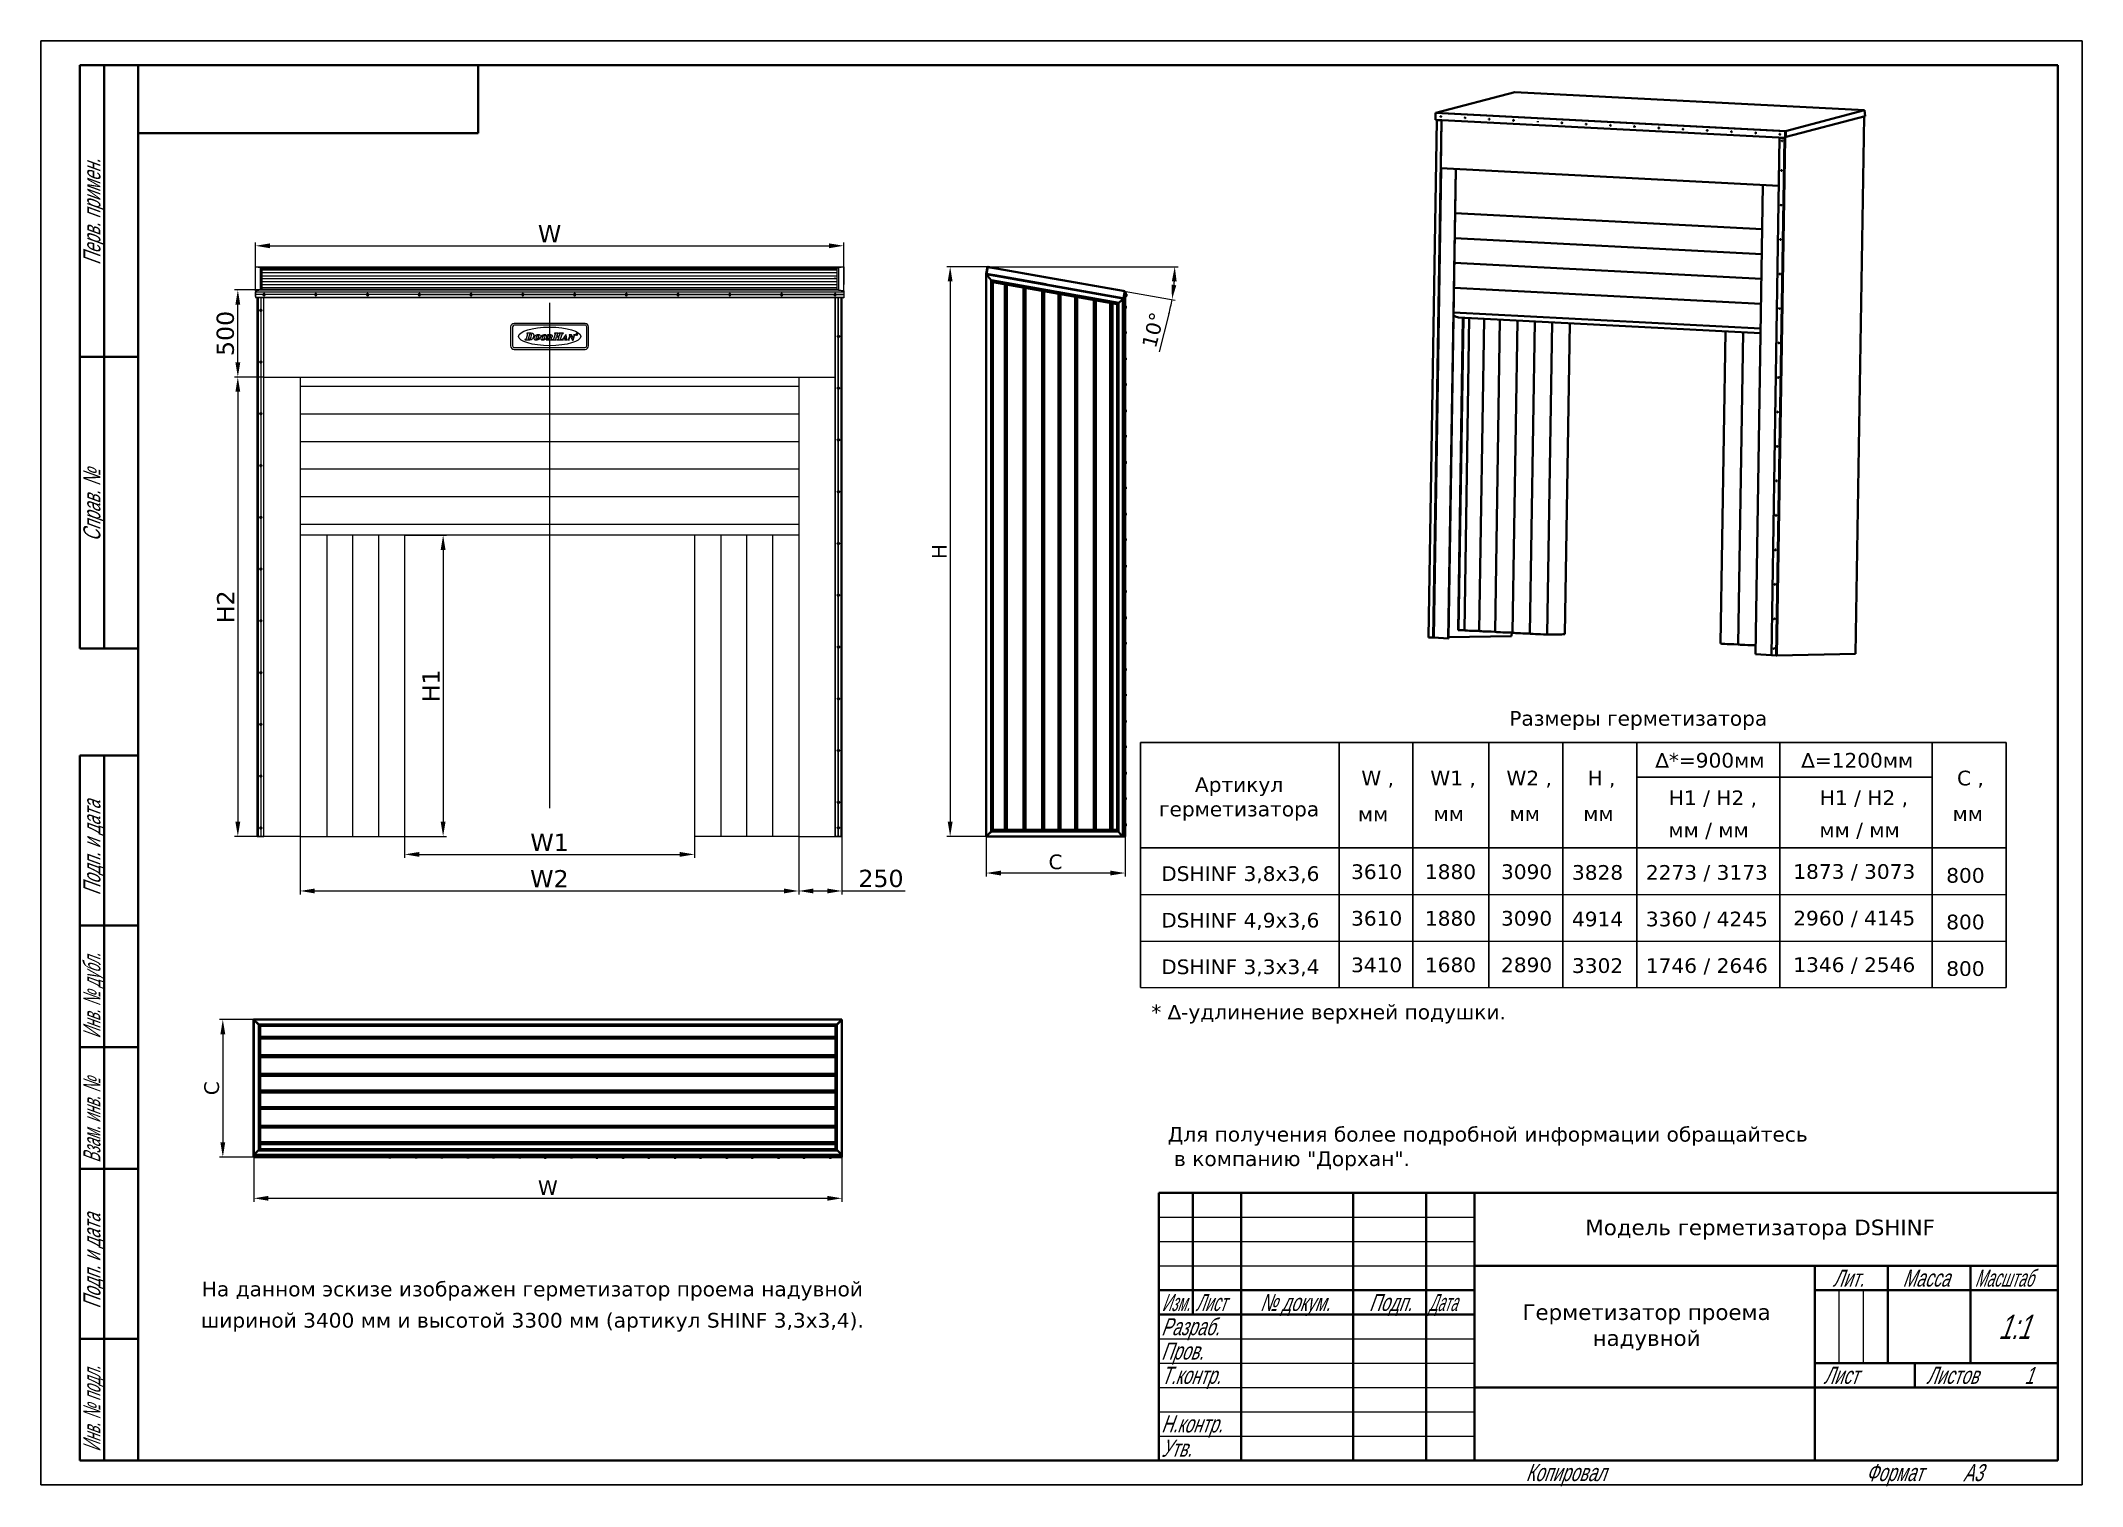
# Paper-space layout 'Лист1' of a CAD drawing. Header units: millimetres. Extents: x 26 to 236, y 19 to 168.
# The model-space entities are those that its viewports show. They can reach past a viewport. Long polylines and large blocks are cut down to what shows.
import ezdxf

# ---------------------------------------------------------------- set-up
doc = ezdxf.new("R2010")
doc.units = ezdxf.units.MM
for name, pattern in [('K5LT_AXLED', [23.372906, 18.872906, -1.5, 1.5, -1.5]), ('K5LT_BASIC', [0]), ('K5LT_THIN', [0])]:
    doc.linetypes.add(name, pattern=pattern)
for name, color, linetype in [('0 VIEW0', 7, 'Continuous'), ('0 VIEW1', 7, 'Continuous'), ('Системный слой', 7, 'Continuous')]:
    doc.layers.add(name, color=color, linetype=linetype)
doc.styles.add('K5_TEXTSTYLE', font='win_eskd.shx', dxfattribs={"width": 0.7, "oblique": 15, "bigfont": 'b_eskd.shx'})
doc.styles.get("Standard").update_dxf_attribs({"font": 'verdana.TTF'})
doc.dimstyles.new('ISO-25', dxfattribs={"dimtxt": 80, "dimasz": 85, "dimexe": 20, "dimexo": 0, "dimgap": 20, "dimtad": 1, "dimtxsty": 'Standard', "dimcen": 2.5, "dimadec": 0, "dimazin": 0, "dimtfac": 1, "dimtmove": 0, "dimatfit": 3, "dimfxl": 1, "dimarcsym": 0})

psp = doc.layouts.new('Лист1')

# ---------------------------------------------------------------- texts
at = {"char_height": 1.6}
for s, insert, width, attachment_point in [('Модель герметизатора DSHINF', (184.59, 46.76), 64.2334, 1), ('Герметизатор проема надувной', (190.89, 35.68), 32.5693, 5)]:
    psp.add_mtext(s, dxfattribs=dict(at, insert=insert, width=width, attachment_point=attachment_point))

msp = doc.modelspace()

# ---------------------------------------------------------------- texts
at = {"ltscale": 15}
for s, p in [('∆*=900мм', (36968.844, 564.049)), ('∆=1200мм', (37814.778, 564.049)), ('W ,', (35264.627, 461.022)), ('W1 ,', (35664.363, 461.022)), ('W2 ,', (36105.403, 461.022)), ('H ,', (36575.611, 461.022)), ('С ,', (38717.172, 461.022)), ('H1 / H2 ,', (37046.667, 346.321)), ('H1 / H2 ,', (37921.895, 347.406)), ('мм', (35244.867, 252.453)), ('мм', (35682.784, 254.4)), ('мм', (36123.825, 254.4)), ('мм', (36550.566, 254.4)), ('мм / мм', (37044.387, 159.36)), ('мм / мм', (37919.615, 160.444)), ('мм', (38691.324, 254.4)), ('3828', (36485.281, -85.905)), ('2273 / 3173', (36913.622, -85.866)), ('1873 / 3073', (37768.138, -80.616)), ('800', (38654.64, -103.055)), ('4914', (36485.281, -355.905)), ('3360 / 4245', (36913.622, -355.866)), ('2960 / 4145', (37768.138, -350.616)), ('800', (38654.64, -373.055)), ('3302', (36485.281, -625.905)), ('1746 / 2646', (36913.622, -625.866)), ('1346 / 2546', (37768.138, -620.616)), ('800', (38654.64, -643.055))]:
    msp.add_text(s, height=85, dxfattribs=at).set_placement(p)
at = {"ltscale": 15, "char_height": 85, "attachment_point": 5}
for s, insert, width in [('Размеры герметизатора', (36869.571, 837.281), 1588.93385), ('Артикул герметизатора', (34555.618, 382.57), 1048.41023), ('3610', (35353.08, -40.06), 1048.41023), ('1880', (35781.231, -40.06), 1048.41023), ('3090', (36222.272, -40.06), 1048.41023), ('DSHINF 3,8x3,6', (34562.926, -57.059), 1048.41023), ('DSHINF 4,9x3,6', (34562.926, -327.059), 1048.41023), ('3610', (35353.08, -310.06), 1048.41023), ('1880', (35781.231, -310.06), 1048.41023), ('3090', (36222.272, -310.06), 1048.41023), ('DSHINF 3,3x3,4', (34562.926, -597.059), 1048.41023), ('3410', (35353.08, -580.06), 1048.41023), ('1680', (35781.231, -580.06), 1048.41023), ('2890', (36222.272, -580.06), 1048.41023)]:
    msp.add_mtext(s, dxfattribs=dict(at, insert=insert, width=width))
at = {"char_height": 85, "width": 6457.18267, "attachment_point": 1}
for s, insert in [('* ∆-удлинение верхней подушки.', (34046.655, -809.903)), ('Для получения более подробной информации обращайтесь \\P в компанию "Дорхан".', (34141.446, -1518.461)), ('На данном эскизе изображен герметизатор проема надувной', (28543.358, -2415.316)), ('шириной 3400 мм и высотой 3300 мм (артикул SHINF 3,3x3,4).', (28537.857, -2596.38))]:
    msp.add_mtext(s, dxfattribs=dict(at, insert=insert))

# ---------------------------------------------------------------- blocks, each defined once
blk = doc.blocks.new('A$C725F25C8')
at = {"color": 7, "linetype": 'K5LT_THIN', "lineweight": 9}
for p, q in [((-208.56, -184.58), (-208.56, 112.42)), ((-208.56, 112.42), (211.44, 112.42)), ((211.44, 112.42), (211.44, -184.58)), ((21.44, -129.58), (86.44, -129.58)), ((21.44, -134.58), (86.44, -134.58)), ((21.44, -139.58), (86.44, -139.58)), ((161.41, -159.58), (161.41, -144.58)), ((166.42, -159.58), (166.42, -144.58)), ((21.44, -154.58), (86.44, -154.58)), ((21.44, -159.58), (86.44, -159.58)), ((21.44, -164.58), (86.44, -164.58)), ((21.44, -169.58), (86.44, -169.58)), ((21.44, -174.58), (86.44, -174.58)), ((211.44, -184.58), (-208.56, -184.58))]:
    blk.add_line(p, q, dxfattribs=at)
at = {"color": 5, "linetype": 'K5LT_BASIC', "lineweight": 40}
for p, q in [((-200.56, -12.58), (-200.56, 107.42)), ((-188.56, 107.42), (-200.56, 107.42)), ((-195.56, -12.58), (-195.56, 107.42)), ((-188.56, -179.58), (-188.56, 107.42)), ((-188.56, 107.42), (206.44, 107.42)), ((-118.56, 107.42), (-118.56, 93.42)), ((206.44, 107.42), (206.44, -179.58)), ((-118.56, 93.42), (-188.56, 93.42)), ((-188.56, 47.42), (-200.56, 47.42)), ((-188.56, -12.58), (-200.56, -12.58)), ((-200.56, -179.58), (-200.56, -34.58)), ((-188.56, -34.58), (-200.56, -34.58)), ((-195.56, -179.58), (-195.56, -34.58)), ((-188.56, -69.58), (-200.56, -69.58)), ((-188.56, -94.58), (-200.56, -94.58)), ((-188.56, -119.58), (-200.56, -119.58)), ((21.44, -124.58), (206.44, -124.58)), ((21.44, -179.58), (21.44, -124.58)), ((28.44, -149.58), (28.44, -124.58)), ((38.44, -179.58), (38.44, -124.58)), ((61.44, -179.58), (61.44, -124.58)), ((76.44, -179.58), (76.44, -124.58)), ((86.44, -179.58), (86.44, -124.58)), ((86.44, -139.58), (206.44, -139.58)), ((156.44, -179.58), (156.44, -139.58)), ((171.44, -159.58), (171.44, -139.58)), ((188.44, -159.58), (188.44, -139.58)), ((21.44, -144.58), (86.44, -144.58)), ((156.44, -144.58), (171.44, -144.58)), ((171.44, -144.58), (206.44, -144.58)), ((21.44, -149.58), (86.44, -149.58)), ((-188.56, -154.58), (-200.56, -154.58)), ((156.44, -159.58), (206.44, -159.58)), ((177.02, -164.58), (177.02, -159.58)), ((86.44, -164.58), (156.44, -164.58)), ((156.44, -164.58), (206.44, -164.58)), ((-188.56, -179.58), (-200.56, -179.58)), ((206.44, -179.58), (-188.56, -179.58))]:
    blk.add_line(p, q, dxfattribs=at)
at = {"color": 7, "lineweight": 15, "style": 'K5_TEXTSTYLE', "oblique": 20}
for s, width, p in [('Перв. примен.', 0.7, (-196.31, 66.3)), ('Справ. №', 0.7, (-196.31, 9.44)), ('Подп. и дата', 0.7, (-196.31, -63.37)), ('Инв. № дубл.', 0.6, (-196.31, -92.8)), ('Взам. инв. №', 0.6, (-196.31, -118.37)), ('Подп. и дата', 0.7, (-196.31, -148.37)), ('Инв. № подл.', 0.6, (-196.31, -177.8))]:
    blk.add_text(s, height=3.5, rotation=90, dxfattribs=dict(at, width=width)).set_placement(p)
for s, height, width, p in [('Лит.', 3.5, 0.7, (160.1, -143.84)), ('Масса', 3.5, 0.7, (174.48, -143.84)), ('Масштаб', 3.5, 0.6, (189.33, -143.84)), ('Изм.', 3.5, 0.573102, (22.06, -148.86)), ('Лист', 3.5, 0.616387, (29, -148.86)), ('№ докум.', 3.5, 0.7, (42.27, -148.84)), ('Подп.', 3.5, 0.7, (64.71, -148.84)), ('Дата', 3.5, 0.55, (77, -148.86)), ('Разраб.', 3.5, 0.7, (21.94, -153.84)), ('1:1', 5, 0.7, (194.17, -154.62)), ('Пров.', 3.5, 0.7, (21.94, -158.84)), ('Т.контр.', 3.5, 0.7, (21.94, -163.84)), ('Лист', 3.5, 0.7, (158.22, -163.84)), ('Листов', 3.5, 0.7, (179.36, -163.84)), ('1', 3.5, 0.7, (199.55, -163.86)), ('Н.контр.', 3.5, 0.7, (21.94, -173.84)), ('Утв.', 3.5, 0.7, (21.94, -178.84)), ('Копировал', 3.5, 0.7, (96.94, -183.84)), ('Формат', 3.5, 0.7, (166.94, -183.84))]:
    blk.add_text(s, height=height, dxfattribs=dict(at, width=width)).set_placement(p)
at = {"color": 7, "lineweight": 0, "style": 'K5_TEXTSTYLE', "oblique": 20, "width": 0.7}
blk.add_text('A3', height=3.5, dxfattribs=at).set_placement((186.94, -183.86))
blk = doc.blocks.new('*U51')
at = {"layer": '0 VIEW0', "color": 5, "linetype": 'K5LT_BASIC', "lineweight": 40}
for p, q in [((3465, 3134), (3500, 3140)), ((3471, 3137), (3467, 3136)), ((3472, 3136), (3471, 3137)), ((3473, 3137), (3472, 3136)), ((3507, 3101), (3472, 3095)), ((3501, 3142), (3473, 3137)), ((3475, 3094), (3479, 3094)), ((3479, 3095), (3480, 3095)), ((3479, 3094), (3479, 3095)), ((3480, 3095), (3509, 3100)), ((3500, 3140), (3507, 3101)), ((3509, 3100), (3501, 3142))]:
    blk.add_line(p, q, dxfattribs=at)
for centre, radius, start, end in [((3465, 3134), 0.303, 134.26, 282.6219), ((3468, 3131), 5, 100, 135.8726), ((3472, 3094), 0.303, 97.3781, 245.74), ((3474, 3099), 5, 244.1274, 280)]:
    blk.add_arc(centre, radius, start, end, dxfattribs=at)
blk = doc.blocks.new('*D58')
at = {"color": 0, "lineweight": -2}
for p, q in [((33097, 3467), (32861, 3467)), ((32881, 3382), (32881, 250)), ((33090, 165), (32861, 165))]:
    blk.add_line(p, q, dxfattribs=at)
at = {"color": 0}
for points in [[(32867, 3382), (32895, 3382), (32881, 3467)], [(32867, 250), (32895, 250), (32881, 165)]]:
    blk.add_solid(points, dxfattribs=at)
at = {"layer": 'Defpoints', "color": 0}
for p in [(33097, 3467), (32881, 165), (33090, 165)]:
    blk.add_point(p, dxfattribs=at)
at = {"color": 0, "insert": (32819, 1816), "char_height": 85, "attachment_point": 5, "rotation": 90}
blk.add_mtext('Н', dxfattribs=at)
blk = doc.blocks.new('*D60')
at = {"color": 0, "lineweight": -2}
for p, q in [((28844, -1693), (28844, -1952)), ((32254, -1693), (32254, -1952)), ((28929, -1932), (32169, -1932))]:
    blk.add_line(p, q, dxfattribs=at)
at = {"color": 0}
for points in [[(28929, -1918), (28929, -1946), (28844, -1932)], [(32169, -1918), (32169, -1946), (32254, -1932)]]:
    blk.add_solid(points, dxfattribs=at)
at = {"layer": 'Defpoints', "color": 0}
for p in [(28844, -1693), (32254, -1693), (32254, -1932)]:
    blk.add_point(p, dxfattribs=at)
at = {"color": 0, "insert": (30549, -1870), "char_height": 85, "attachment_point": 5}
blk.add_mtext('W', dxfattribs=at)
blk = doc.blocks.new('*D61')
at = {"color": 0, "lineweight": -2}
for p, q in [((28844, -896), (28645, -896)), ((28665, -981), (28665, -1608)), ((28844, -1693), (28645, -1693))]:
    blk.add_line(p, q, dxfattribs=at)
at = {"color": 0}
for points in [[(28651, -981), (28679, -981), (28665, -896)], [(28651, -1608), (28679, -1608), (28665, -1693)]]:
    blk.add_solid(points, dxfattribs=at)
at = {"layer": 'Defpoints', "color": 0}
for p in [(28844, -896), (28665, -1693), (28844, -1693)]:
    blk.add_point(p, dxfattribs=at)
at = {"color": 0, "insert": (28601, -1294), "char_height": 85, "attachment_point": 5, "rotation": 90}
blk.add_mtext('С', dxfattribs=at)
blk = doc.blocks.new('*D62')
at = {"color": 0, "lineweight": -2}
for p, q in [((33090, 165), (33090, -67)), ((33895, 165), (33895, -67)), ((33810, -47), (33175, -47))]:
    blk.add_line(p, q, dxfattribs=at)
at = {"color": 0}
for points in [[(33175, -33), (33175, -61), (33090, -47)], [(33810, -33), (33810, -61), (33895, -47)]]:
    blk.add_solid(points, dxfattribs=at)
at = {"layer": 'Defpoints', "color": 0}
for p in [(33090, 165), (33895, 165), (33090, -47)]:
    blk.add_point(p, dxfattribs=at)
at = {"color": 0, "insert": (33492, 17), "char_height": 85, "attachment_point": 5}
blk.add_mtext('С', dxfattribs=at)
blk = doc.blocks.new('*L63')
at = {"layer": '0 VIEW1', "color": 5, "linetype": 'K5LT_BASIC', "lineweight": 40}
blk.add_line((4002, 1985), (3999, 1986), dxfattribs=at)
blk = doc.blocks.new('*L64')
at = {"layer": '0 VIEW1', "color": 5, "linetype": 'K5LT_BASIC', "lineweight": 40}
blk.add_line((1554, -1647), (1449, -1642), dxfattribs=at)
blk = doc.blocks.new('*L65')
at = {"layer": '0 VIEW1', "color": 5, "linetype": 'K5LT_BASIC', "lineweight": 40}
blk.add_line((1608, 1753), (1554, -1647), dxfattribs=at)
blk = doc.blocks.new('*L66')
at = {"layer": '0 VIEW1', "color": 5, "linetype": 'K5LT_BASIC', "lineweight": 40}
blk.add_line((1610, 1753), (1556, -1647), dxfattribs=at)
blk = doc.blocks.new('*L67')
at = {"layer": '0 VIEW1', "color": 5, "linetype": 'K5LT_BASIC', "lineweight": 40}
blk.add_line((4505, -1760), (4568, 2134), dxfattribs=at)
blk = doc.blocks.new('*L68')
at = {"layer": '0 VIEW1', "color": 5, "linetype": 'K5LT_BASIC', "lineweight": 40}
blk.add_line((3996, 1978), (3936, -1771), dxfattribs=at)
blk = doc.blocks.new('*L69')
at = {"layer": '0 VIEW1', "color": 5, "linetype": 'K5LT_BASIC', "lineweight": 40}
blk.add_line((3968, 1979), (3968, 1977), dxfattribs=at)
blk = doc.blocks.new('*L77')
at = {"layer": '0 VIEW1', "color": 5, "linetype": 'K5LT_BASIC', "lineweight": 40}
blk.add_line((1665, 676), (1629, -1588), dxfattribs=at)
blk = doc.blocks.new('*B78')
at = {"layer": '0 VIEW1', "color": 5, "linetype": 'K5LT_BASIC', "lineweight": 40}
blk.add_open_spline([(1779, -1593), (1740, -1592), (1711, -1592), (1678, -1590), (1671, -1589), (1671, -1588)], degree=3, knots=[0, 0, 0, 0, 1.529455, 1.529455, 2.831054, 2.831054, 2.831054, 2.831054], dxfattribs=at)
blk = doc.blocks.new('*L79')
at = {"layer": '0 VIEW1', "color": 5, "linetype": 'K5LT_BASIC', "lineweight": 40}
blk.add_line((1661, 676), (1625, -1588), dxfattribs=at)
blk = doc.blocks.new('*L80')
at = {"layer": '0 VIEW1', "color": 5, "linetype": 'K5LT_BASIC', "lineweight": 40}
blk.add_line((1815, 668), (1779, -1593), dxfattribs=at)
blk = doc.blocks.new('*L81')
at = {"layer": '0 VIEW1', "color": 5, "linetype": 'K5LT_BASIC', "lineweight": 40}
blk.add_line((2055, 656), (2019, -1605), dxfattribs=at)
blk = doc.blocks.new('*L82')
at = {"layer": '0 VIEW1', "color": 5, "linetype": 'K5LT_BASIC', "lineweight": 40}
blk.add_line((1671, -1587), (1629, -1588), dxfattribs=at)
blk = doc.blocks.new('*L83')
at = {"layer": '0 VIEW1', "color": 5, "linetype": 'K5LT_BASIC', "lineweight": 40}
blk.add_line((2308, 643), (2272, -1619), dxfattribs=at)
blk = doc.blocks.new('*L84')
at = {"layer": '0 VIEW1', "color": 5, "linetype": 'K5LT_BASIC', "lineweight": 40}
blk.add_line((2436, 636), (2400, -1616), dxfattribs=at)
blk = doc.blocks.new('*L85')
at = {"layer": '0 VIEW1', "color": 5, "linetype": 'K5LT_BASIC', "lineweight": 40}
blk.add_line((1929, 662), (1893, -1599), dxfattribs=at)
blk = doc.blocks.new('*L86')
at = {"layer": '0 VIEW1', "color": 5, "linetype": 'K5LT_BASIC', "lineweight": 40}
blk.add_line((2181, 649), (2145, -1612), dxfattribs=at)
blk = doc.blocks.new('*L87')
at = {"layer": '0 VIEW1', "color": 5, "linetype": 'K5LT_BASIC', "lineweight": 40}
blk.add_line((1707, 674), (1671, -1588), dxfattribs=at)
blk = doc.blocks.new('*L88')
at = {"layer": '0 VIEW1', "color": 5, "linetype": 'K5LT_BASIC', "lineweight": 40}
blk.add_line((3994, 1866), (3992, 1866), dxfattribs=at)
blk = doc.blocks.new('*B90')
at = {"layer": '0 VIEW1', "color": 5, "linetype": 'K5LT_BASIC', "lineweight": 40}
for start_param, end_param in [(3.141593, 4.662342), (4.662342, 6.283185), (0, 3.141593)]:
    blk.add_ellipse((3929, -756), major_axis=(0.07, -3.5), ratio=0.702004, start_param=start_param, end_param=end_param, dxfattribs=at)
blk = doc.blocks.new('*B92')
at = {"layer": '0 VIEW1', "color": 5, "linetype": 'K5LT_BASIC', "lineweight": 40}
for start_param, end_param in [(3.141593, 4.662342), (4.662342, 6.283185), (0, 3.141593)]:
    blk.add_ellipse((3973, 1957), major_axis=(0.07, -3.5), ratio=0.702004, start_param=start_param, end_param=end_param, dxfattribs=at)
blk = doc.blocks.new('*B93')
at = {"layer": '0 VIEW1', "color": 5, "linetype": 'K5LT_BASIC', "lineweight": 40}
for start_param, end_param in [(3.141593, 4.662342), (4.662342, 6.283185), (0, 3.141593)]:
    blk.add_ellipse((3937, -257), major_axis=(0.07, -3.5), ratio=0.702004, start_param=start_param, end_param=end_param, dxfattribs=at)
blk = doc.blocks.new('*B94')
at = {"layer": '0 VIEW1', "color": 5, "linetype": 'K5LT_BASIC', "lineweight": 40}
for start_param, end_param in [(3.75996, 4.662342), (4.662342, 5.664818)]:
    blk.add_ellipse((3944, -7), major_axis=(0.07, -3.5), ratio=0.702004, start_param=start_param, end_param=end_param, dxfattribs=at)
blk = doc.blocks.new('*B97')
at = {"layer": '0 VIEW1', "color": 5, "linetype": 'K5LT_BASIC', "lineweight": 40}
for start_param, end_param in [(3.141593, 4.662342), (4.662342, 6.283185), (0, 3.141593)]:
    blk.add_ellipse((3925, -1006), major_axis=(0.07, -3.5), ratio=0.702004, start_param=start_param, end_param=end_param, dxfattribs=at)
blk = doc.blocks.new('*B98')
at = {"layer": '0 VIEW1', "color": 5, "linetype": 'K5LT_BASIC', "lineweight": 40}
for start_param, end_param in [(3.75996, 4.662342), (4.662342, 5.664818)]:
    blk.add_ellipse((3972, 1742), major_axis=(0.07, -3.5), ratio=0.702004, start_param=start_param, end_param=end_param, dxfattribs=at)
blk = doc.blocks.new('*B100')
at = {"layer": '0 VIEW1', "color": 5, "linetype": 'K5LT_BASIC', "lineweight": 40}
for start_param, end_param in [(3.75996, 4.662342), (4.662342, 5.664818)]:
    blk.add_ellipse((3928, -1006), major_axis=(0.07, -3.5), ratio=0.702004, start_param=start_param, end_param=end_param, dxfattribs=at)
blk = doc.blocks.new('*B101')
at = {"layer": '0 VIEW1', "color": 5, "linetype": 'K5LT_BASIC', "lineweight": 40}
for start_param, end_param in [(3.141593, 4.662342), (4.662342, 6.283185), (0, 3.141593)]:
    blk.add_ellipse((3914, -1720), major_axis=(0.07, -3.5), ratio=0.702004, start_param=start_param, end_param=end_param, dxfattribs=at)
blk = doc.blocks.new('*B103')
at = {"layer": '0 VIEW1', "color": 5, "linetype": 'K5LT_BASIC', "lineweight": 40}
for start_param, end_param in [(3.141593, 4.662342), (4.662342, 6.283185), (0, 3.141593)]:
    blk.add_ellipse((3933, -506), major_axis=(0.07, -3.5), ratio=0.702004, start_param=start_param, end_param=end_param, dxfattribs=at)
blk = doc.blocks.new('*B104')
at = {"layer": '0 VIEW1', "color": 5, "linetype": 'K5LT_BASIC', "lineweight": 40}
for start_param, end_param in [(3.141593, 4.662342), (4.662342, 6.283185), (0, 3.141593)]:
    blk.add_ellipse((3941, -7), major_axis=(0.07, -3.5), ratio=0.702004, start_param=start_param, end_param=end_param, dxfattribs=at)
blk = doc.blocks.new('*B105')
at = {"layer": '0 VIEW1', "color": 5, "linetype": 'K5LT_BASIC', "lineweight": 40}
for start_param, end_param in [(3.75996, 4.662342), (4.662342, 5.664818)]:
    blk.add_ellipse((3920, -1506), major_axis=(0.07, -3.5), ratio=0.702004, start_param=start_param, end_param=end_param, dxfattribs=at)
blk = doc.blocks.new('*B106')
at = {"layer": '0 VIEW1', "color": 5, "linetype": 'K5LT_BASIC', "lineweight": 40}
for start_param, end_param in [(3.75996, 4.662342), (4.662342, 5.664818)]:
    blk.add_ellipse((3924, -1256), major_axis=(0.07, -3.5), ratio=0.702004, start_param=start_param, end_param=end_param, dxfattribs=at)
blk = doc.blocks.new('*B109')
at = {"layer": '0 VIEW1', "color": 5, "linetype": 'K5LT_BASIC', "lineweight": 40}
for start_param, end_param in [(3.141593, 4.662342), (4.662342, 6.283185), (0, 3.141593)]:
    blk.add_ellipse((3969, 1742), major_axis=(0.07, -3.5), ratio=0.702004, start_param=start_param, end_param=end_param, dxfattribs=at)
blk = doc.blocks.new('*B110')
at = {"layer": '0 VIEW1', "color": 5, "linetype": 'K5LT_BASIC', "lineweight": 40}
for start_param, end_param in [(3.141593, 4.662342), (4.662342, 6.283185), (0, 3.141593)]:
    blk.add_ellipse((3917, -1506), major_axis=(0.07, -3.5), ratio=0.702004, start_param=start_param, end_param=end_param, dxfattribs=at)
blk = doc.blocks.new('*B111')
at = {"layer": '0 VIEW1', "color": 5, "linetype": 'K5LT_BASIC', "lineweight": 40}
for start_param, end_param in [(3.75996, 4.662342), (4.662342, 5.664818)]:
    blk.add_ellipse((3917, -1720), major_axis=(0.07, -3.5), ratio=0.702004, start_param=start_param, end_param=end_param, dxfattribs=at)
blk = doc.blocks.new('*B113')
at = {"layer": '0 VIEW1', "color": 5, "linetype": 'K5LT_BASIC', "lineweight": 40}
for start_param, end_param in [(3.141593, 4.662342), (4.662342, 6.283185), (0, 3.141593)]:
    blk.add_ellipse((3921, -1256), major_axis=(0.07, -3.5), ratio=0.702004, start_param=start_param, end_param=end_param, dxfattribs=at)
blk = doc.blocks.new('*B114')
at = {"layer": '0 VIEW1', "color": 5, "linetype": 'K5LT_BASIC', "lineweight": 40}
for start_param, end_param in [(3.75996, 4.662342), (4.662342, 5.664818)]:
    blk.add_ellipse((3936, -506), major_axis=(0.07, -3.5), ratio=0.702004, start_param=start_param, end_param=end_param, dxfattribs=at)
blk = doc.blocks.new('*B115')
at = {"layer": '0 VIEW1', "color": 5, "linetype": 'K5LT_BASIC', "lineweight": 40}
for start_param, end_param in [(3.75996, 4.662342), (4.662342, 5.664818)]:
    blk.add_ellipse((3932, -756), major_axis=(0.07, -3.5), ratio=0.702004, start_param=start_param, end_param=end_param, dxfattribs=at)
blk = doc.blocks.new('*B118')
at = {"layer": '0 VIEW1', "color": 5, "linetype": 'K5LT_BASIC', "lineweight": 40}
for start_param, end_param in [(3.75996, 4.662342), (4.662342, 5.664818)]:
    blk.add_ellipse((3976, 1957), major_axis=(0.07, -3.5), ratio=0.702004, start_param=start_param, end_param=end_param, dxfattribs=at)
blk = doc.blocks.new('*B119')
at = {"layer": '0 VIEW1', "color": 5, "linetype": 'K5LT_BASIC', "lineweight": 40}
for start_param, end_param in [(3.75996, 4.662342), (4.662342, 5.664818)]:
    blk.add_ellipse((3940, -257), major_axis=(0.07, -3.5), ratio=0.702004, start_param=start_param, end_param=end_param, dxfattribs=at)
blk = doc.blocks.new('*B122')
at = {"layer": '0 VIEW1', "color": 5, "linetype": 'K5LT_BASIC', "lineweight": 40}
for start_param, end_param in [(0, 3.141593), (3.141593, 6.233138), (6.233138, 6.283185)]:
    blk.add_ellipse((3606, 2023), major_axis=(-0.07, 3.5), ratio=0.702004, start_param=start_param, end_param=end_param, dxfattribs=at)
blk = doc.blocks.new('*B123')
at = {"layer": '0 VIEW1', "color": 5, "linetype": 'K5LT_BASIC', "lineweight": 40}
for start_param, end_param in [(0, 3.141593), (3.141593, 6.233138), (6.233138, 6.283185)]:
    blk.add_ellipse((2378, 2087), major_axis=(-0.07, 3.5), ratio=0.702004, start_param=start_param, end_param=end_param, dxfattribs=at)
blk = doc.blocks.new('*B124')
at = {"layer": '0 VIEW1', "color": 5, "linetype": 'K5LT_BASIC', "lineweight": 40}
for start_param, end_param in [(0, 3.141593), (3.141593, 6.233138), (6.233138, 6.283185)]:
    blk.add_ellipse((3255, 2041), major_axis=(-0.07, 3.5), ratio=0.702004, start_param=start_param, end_param=end_param, dxfattribs=at)
blk = doc.blocks.new('*B125')
at = {"layer": '0 VIEW1', "color": 5, "linetype": 'K5LT_BASIC', "lineweight": 40}
for start_param, end_param in [(0, 3.141593), (3.141593, 6.233138), (6.233138, 6.283185)]:
    blk.add_ellipse((1676, 2124), major_axis=(-0.07, 3.5), ratio=0.702004, start_param=start_param, end_param=end_param, dxfattribs=at)
blk = doc.blocks.new('*B126')
at = {"layer": '0 VIEW1', "color": 5, "linetype": 'K5LT_BASIC', "lineweight": 40}
blk.add_ellipse((3609, 2023), major_axis=(-0.07, 3.5), ratio=0.702004, start_param=0.618367, end_param=2.523225, dxfattribs=at)
blk = doc.blocks.new('*B127')
at = {"layer": '0 VIEW1', "color": 5, "linetype": 'K5LT_BASIC', "lineweight": 40}
blk.add_ellipse((2205, 2096), major_axis=(-0.07, 3.5), ratio=0.702004, start_param=0.618367, end_param=2.523225, dxfattribs=at)
blk = doc.blocks.new('*B128')
at = {"layer": '0 VIEW1', "color": 5, "linetype": 'K5LT_BASIC', "lineweight": 40}
for start_param, end_param in [(0, 3.141593), (3.141593, 6.233138), (6.233138, 6.283185)]:
    blk.add_ellipse((3957, 2005), major_axis=(-0.07, 3.5), ratio=0.702004, start_param=start_param, end_param=end_param, dxfattribs=at)
blk = doc.blocks.new('*B129')
at = {"layer": '0 VIEW1', "color": 5, "linetype": 'K5LT_BASIC', "lineweight": 40}
blk.add_ellipse((1679, 2124), major_axis=(-0.07, 3.5), ratio=0.702004, start_param=0.618367, end_param=2.523225, dxfattribs=at)
blk = doc.blocks.new('*B130')
at = {"layer": '0 VIEW1', "color": 5, "linetype": 'K5LT_BASIC', "lineweight": 40}
blk.add_ellipse((2907, 2060), major_axis=(-0.07, 3.5), ratio=0.702004, start_param=0.618367, end_param=2.523225, dxfattribs=at)
blk = doc.blocks.new('*B131')
at = {"layer": '0 VIEW1', "color": 5, "linetype": 'K5LT_BASIC', "lineweight": 40}
for start_param, end_param in [(0, 3.141593), (3.141593, 6.233138), (6.233138, 6.283185)]:
    blk.add_ellipse((3782, 2014), major_axis=(-0.07, 3.5), ratio=0.702004, start_param=start_param, end_param=end_param, dxfattribs=at)
blk = doc.blocks.new('*B132')
at = {"layer": '0 VIEW1', "color": 5, "linetype": 'K5LT_BASIC', "lineweight": 40}
for start_param, end_param in [(0, 3.141593), (3.141593, 6.233138), (6.233138, 6.283185)]:
    blk.add_ellipse((3080, 2050), major_axis=(-0.07, 3.5), ratio=0.702004, start_param=start_param, end_param=end_param, dxfattribs=at)
blk = doc.blocks.new('*B133')
at = {"layer": '0 VIEW1', "color": 5, "linetype": 'K5LT_BASIC', "lineweight": 40}
for start_param, end_param in [(0, 3.141593), (3.141593, 6.233138), (6.233138, 6.283185)]:
    blk.add_ellipse((2027, 2105), major_axis=(-0.07, 3.5), ratio=0.702004, start_param=start_param, end_param=end_param, dxfattribs=at)
blk = doc.blocks.new('*B134')
at = {"layer": '0 VIEW1', "color": 5, "linetype": 'K5LT_BASIC', "lineweight": 40}
blk.add_ellipse((3785, 2014), major_axis=(-0.07, 3.5), ratio=0.702004, start_param=0.618367, end_param=2.523225, dxfattribs=at)
blk = doc.blocks.new('*B135')
at = {"layer": '0 VIEW1', "color": 5, "linetype": 'K5LT_BASIC', "lineweight": 40}
for start_param, end_param in [(0, 3.141593), (3.141593, 6.233138), (6.233138, 6.283185)]:
    blk.add_ellipse((2904, 2060), major_axis=(-0.07, 3.5), ratio=0.702004, start_param=start_param, end_param=end_param, dxfattribs=at)
blk = doc.blocks.new('*B136')
at = {"layer": '0 VIEW1', "color": 5, "linetype": 'K5LT_BASIC', "lineweight": 40}
for start_param, end_param in [(0, 3.141593), (3.141593, 6.233138), (6.233138, 6.283185)]:
    blk.add_ellipse((2553, 2078), major_axis=(-0.07, 3.5), ratio=0.702004, start_param=start_param, end_param=end_param, dxfattribs=at)
blk = doc.blocks.new('*B137')
at = {"layer": '0 VIEW1', "color": 5, "linetype": 'K5LT_BASIC', "lineweight": 40}
blk.add_ellipse((3083, 2050), major_axis=(-0.07, 3.5), ratio=0.702004, start_param=0.618367, end_param=2.523225, dxfattribs=at)
blk = doc.blocks.new('*B138')
at = {"layer": '0 VIEW1', "color": 5, "linetype": 'K5LT_BASIC', "lineweight": 40}
for start_param, end_param in [(0, 3.141593), (6.233138, 6.283185), (3.141593, 6.233138)]:
    blk.add_ellipse((1500, 2133), major_axis=(-0.07, 3.5), ratio=0.702004, start_param=start_param, end_param=end_param, dxfattribs=at)
blk = doc.blocks.new('*B139')
at = {"layer": '0 VIEW1', "color": 5, "linetype": 'K5LT_BASIC', "lineweight": 40}
for start_param, end_param in [(0, 3.141593), (3.141593, 6.233138), (6.233138, 6.283185)]:
    blk.add_ellipse((2729, 2069), major_axis=(-0.07, 3.5), ratio=0.702004, start_param=start_param, end_param=end_param, dxfattribs=at)
blk = doc.blocks.new('*B140')
at = {"layer": '0 VIEW1', "color": 5, "linetype": 'K5LT_BASIC', "lineweight": 40}
blk.add_ellipse((3434, 2032), major_axis=(-0.07, 3.5), ratio=0.702004, start_param=0.618367, end_param=2.523225, dxfattribs=at)
blk = doc.blocks.new('*B141')
at = {"layer": '0 VIEW1', "color": 5, "linetype": 'K5LT_BASIC', "lineweight": 40}
blk.add_ellipse((2556, 2078), major_axis=(-0.07, 3.5), ratio=0.702004, start_param=0.618367, end_param=2.523225, dxfattribs=at)
blk = doc.blocks.new('*B142')
at = {"layer": '0 VIEW1', "color": 5, "linetype": 'K5LT_BASIC', "lineweight": 40}
blk.add_ellipse((2732, 2069), major_axis=(-0.07, 3.5), ratio=0.702004, start_param=0.618367, end_param=2.523225, dxfattribs=at)
blk = doc.blocks.new('*B143')
at = {"layer": '0 VIEW1', "color": 5, "linetype": 'K5LT_BASIC', "lineweight": 40}
blk.add_ellipse((1854, 2114), major_axis=(-0.07, 3.5), ratio=0.702004, start_param=0.618367, end_param=2.523225, dxfattribs=at)
blk = doc.blocks.new('*B144')
at = {"layer": '0 VIEW1', "color": 5, "linetype": 'K5LT_BASIC', "lineweight": 40}
for start_param, end_param in [(0, 3.141593), (3.141593, 6.233138), (6.233138, 6.283185)]:
    blk.add_ellipse((3431, 2032), major_axis=(-0.07, 3.5), ratio=0.702004, start_param=start_param, end_param=end_param, dxfattribs=at)
blk = doc.blocks.new('*B145')
at = {"layer": '0 VIEW1', "color": 5, "linetype": 'K5LT_BASIC', "lineweight": 40}
blk.add_ellipse((3960, 2005), major_axis=(-0.07, 3.5), ratio=0.702004, start_param=0.618367, end_param=2.523225, dxfattribs=at)
blk = doc.blocks.new('*B146')
at = {"layer": '0 VIEW1', "color": 5, "linetype": 'K5LT_BASIC', "lineweight": 40}
for start_param, end_param in [(0, 3.141593), (6.233138, 6.283185), (3.141593, 6.233138)]:
    blk.add_ellipse((1851, 2114), major_axis=(-0.07, 3.5), ratio=0.702004, start_param=start_param, end_param=end_param, dxfattribs=at)
blk = doc.blocks.new('*B147')
at = {"layer": '0 VIEW1', "color": 5, "linetype": 'K5LT_BASIC', "lineweight": 40}
blk.add_ellipse((1503, 2133), major_axis=(-0.07, 3.5), ratio=0.702004, start_param=0.618367, end_param=2.523225, dxfattribs=at)
blk = doc.blocks.new('*B148')
at = {"layer": '0 VIEW1', "color": 5, "linetype": 'K5LT_BASIC', "lineweight": 40}
blk.add_ellipse((2030, 2105), major_axis=(-0.07, 3.5), ratio=0.702004, start_param=0.618367, end_param=2.523225, dxfattribs=at)
blk = doc.blocks.new('*B149')
at = {"layer": '0 VIEW1', "color": 5, "linetype": 'K5LT_BASIC', "lineweight": 40}
blk.add_ellipse((2381, 2087), major_axis=(-0.07, 3.5), ratio=0.702004, start_param=0.618367, end_param=2.523225, dxfattribs=at)
blk = doc.blocks.new('*L150')
at = {"layer": '0 VIEW1', "color": 5, "linetype": 'K5LT_BASIC', "lineweight": 40}
blk.add_line((3956, 1980), (3956, 1978), dxfattribs=at)
blk = doc.blocks.new('*L151')
at = {"layer": '0 VIEW1', "color": 5, "linetype": 'K5LT_BASIC', "lineweight": 40}
blk.add_line((1501, 1758), (1506, 2107), dxfattribs=at)
blk = doc.blocks.new('*L152')
at = {"layer": '0 VIEW1', "color": 5, "linetype": 'K5LT_BASIC', "lineweight": 40}
blk.add_line((3950, 1631), (1501, 1758), dxfattribs=at)
blk = doc.blocks.new('*L153')
at = {"layer": '0 VIEW1', "color": 5, "linetype": 'K5LT_BASIC', "lineweight": 40}
blk.add_line((3958, 1980), (3958, 1978), dxfattribs=at)
blk = doc.blocks.new('*L154')
at = {"layer": '0 VIEW1', "color": 5, "linetype": 'K5LT_BASIC', "lineweight": 40}
blk.add_line((2013, -1630), (2014, -1605), dxfattribs=at)
blk = doc.blocks.new('*L155')
at = {"layer": '0 VIEW1', "color": 5, "linetype": 'K5LT_BASIC', "lineweight": 40}
blk.add_line((1556, -1639), (2013, -1630), dxfattribs=at)
blk = doc.blocks.new('*L156')
at = {"layer": '0 VIEW1', "color": 5, "linetype": 'K5LT_BASIC', "lineweight": 40}
blk.add_line((1504, 2108), (1504, 2106), dxfattribs=at)
blk = doc.blocks.new('*L157')
at = {"layer": '0 VIEW1', "color": 5, "linetype": 'K5LT_BASIC', "lineweight": 40}
blk.add_line((1476, 2109), (1476, 2107), dxfattribs=at)
blk = doc.blocks.new('*L158')
at = {"layer": '0 VIEW1', "color": 5, "linetype": 'K5LT_BASIC', "lineweight": 40}
blk.add_line((3691, 570), (3654, -1691), dxfattribs=at)
blk = doc.blocks.new('*L160')
at = {"layer": '0 VIEW1', "color": 5, "linetype": 'K5LT_BASIC', "lineweight": 40}
blk.add_line((3564, 577), (3528, -1684), dxfattribs=at)
blk = doc.blocks.new('*L161')
at = {"layer": '0 VIEW1', "color": 5, "linetype": 'K5LT_BASIC', "lineweight": 40}
blk.add_line((1473, 2107), (1506, 2106), dxfattribs=at)
blk = doc.blocks.new('*L162')
at = {"layer": '0 VIEW1', "color": 5, "linetype": 'K5LT_BASIC', "lineweight": 40}
blk.add_line((1506, 2105), (1506, 2105), dxfattribs=at)
blk = doc.blocks.new('*L163')
at = {"layer": '0 VIEW1', "color": 5, "linetype": 'K5LT_BASIC', "lineweight": 40}
blk.add_line((1503, 1758), (1449, -1642), dxfattribs=at)
blk = doc.blocks.new('*D164')
at = {"color": 0, "lineweight": -2}
for p, q in [((33105, 3467), (34203, 3467)), ((33442, 3405), (34186, 3273)), ((34149, 3194), (34092, 2974))]:
    blk.add_line(p, q, dxfattribs=at)
for start, end in [(354.4495, 355.5505), (345.5505, 350)]:
    blk.add_arc((33089, 3467), 1095, start, end, dxfattribs=at)
at = {"color": 0}
for points in [[(34166, 3383), (34194, 3381), (34183, 3467)], [(34192, 3359), (34164, 3363), (34167, 3277)]]:
    blk.add_solid(points, dxfattribs=at)
at = {"layer": 'Defpoints', "color": 0}
for p in [(33097, 3467), (33105, 3467), (33150, 3456), (33442, 3405), (34182, 3403)]:
    blk.add_point(p, dxfattribs=at)
at = {"color": 0, "insert": (34058, 3100), "char_height": 85, "attachment_point": 5, "rotation": 75.5505}
blk.add_mtext('10°', dxfattribs=at)
blk = doc.blocks.new('*D172')
at = {"color": 0, "lineweight": -2, "ltscale": 15}
for p, q in [((29719, 165), (29719, 41)), ((31399, 165), (31399, 41)), ((29804, 61), (31314, 61))]:
    blk.add_line(p, q, dxfattribs=at)
at = {"color": 0, "ltscale": 15}
for points in [[(29804, 75), (29804, 47), (29719, 61)], [(31314, 75), (31314, 47), (31399, 61)]]:
    blk.add_solid(points, dxfattribs=at)
at = {"layer": 'Defpoints', "color": 0, "ltscale": 15}
for p in [(29719, 165), (31399, 165), (31399, 61)]:
    blk.add_point(p, dxfattribs=at)
at = {"color": 0, "ltscale": 15, "insert": (30559, 131), "char_height": 100, "attachment_point": 5}
blk.add_mtext('W1', dxfattribs=at)
blk = doc.blocks.new('*D173')
at = {"color": 0, "lineweight": -2, "ltscale": 15}
for p, q in [((29113, 165), (29113, -171)), ((32003, 165), (32003, -171)), ((29198, -151), (31918, -151))]:
    blk.add_line(p, q, dxfattribs=at)
at = {"color": 0, "ltscale": 15}
for points in [[(29198, -137), (29198, -165), (29113, -151)], [(31918, -137), (31918, -165), (32003, -151)]]:
    blk.add_solid(points, dxfattribs=at)
at = {"layer": 'Defpoints', "color": 0, "ltscale": 15}
for p in [(29113, 165), (32003, 165), (32003, -151)]:
    blk.add_point(p, dxfattribs=at)
at = {"color": 0, "ltscale": 15, "insert": (30558, -80), "char_height": 100, "attachment_point": 5}
blk.add_mtext('W2', dxfattribs=at)
blk = doc.blocks.new('*D174')
at = {"color": 0, "lineweight": -2, "ltscale": 15}
for p, q in [((28854, 3467), (28854, 3608)), ((28939, 3588), (32179, 3588)), ((32264, 3467), (32264, 3608))]:
    blk.add_line(p, q, dxfattribs=at)
at = {"color": 0, "ltscale": 15}
for points in [[(28939, 3602), (28939, 3574), (28854, 3588)], [(32179, 3602), (32179, 3574), (32264, 3588)]]:
    blk.add_solid(points, dxfattribs=at)
at = {"layer": 'Defpoints', "color": 0, "ltscale": 15}
for p in [(32264, 3588), (28854, 3467), (32264, 3467)]:
    blk.add_point(p, dxfattribs=at)
at = {"color": 0, "ltscale": 15, "insert": (30559, 3658), "char_height": 100, "attachment_point": 5}
blk.add_mtext('W', dxfattribs=at)
blk = doc.blocks.new('*D175')
at = {"color": 0, "lineweight": -2, "ltscale": 15}
for p, q in [((28903, 2827), (28732, 2827)), ((28752, 2742), (28752, 250)), ((28864, 165), (28732, 165))]:
    blk.add_line(p, q, dxfattribs=at)
at = {"color": 0, "ltscale": 15}
for points in [[(28738, 2742), (28766, 2742), (28752, 2827)], [(28738, 250), (28766, 250), (28752, 165)]]:
    blk.add_solid(points, dxfattribs=at)
at = {"layer": 'Defpoints', "color": 0, "ltscale": 15}
for p in [(28903, 2827), (28752, 165), (28864, 165)]:
    blk.add_point(p, dxfattribs=at)
at = {"color": 0, "ltscale": 15, "insert": (28681, 1496), "char_height": 100, "attachment_point": 5, "rotation": 90}
blk.add_mtext('H2', dxfattribs=at)
blk = doc.blocks.new('*D176')
at = {"color": 0, "lineweight": -2, "ltscale": 15}
for p, q in [((29719, 1911), (29962, 1911)), ((29942, 1826), (29942, 250)), ((29719, 165), (29962, 165))]:
    blk.add_line(p, q, dxfattribs=at)
at = {"color": 0, "ltscale": 15}
for points in [[(29928, 1826), (29956, 1826), (29942, 1911)], [(29928, 250), (29956, 250), (29942, 165)]]:
    blk.add_solid(points, dxfattribs=at)
at = {"layer": 'Defpoints', "color": 0, "ltscale": 15}
for p in [(29719, 1911), (29719, 165), (29942, 165)]:
    blk.add_point(p, dxfattribs=at)
at = {"color": 0, "ltscale": 15, "insert": (29872, 1038), "char_height": 100, "attachment_point": 5, "rotation": 90}
blk.add_mtext('H1', dxfattribs=at)
blk = doc.blocks.new('*D177')
at = {"color": 0, "lineweight": -2, "ltscale": 15}
for p, q in [((32003, 165), (32003, -171)), ((32254, 165), (32254, -171)), ((32088, -151), (32169, -151)), ((32254, -151), (32621, -151))]:
    blk.add_line(p, q, dxfattribs=at)
at = {"color": 0, "ltscale": 15}
for points in [[(32088, -137), (32088, -165), (32003, -151)], [(32169, -137), (32169, -165), (32254, -151)]]:
    blk.add_solid(points, dxfattribs=at)
at = {"layer": 'Defpoints', "color": 0, "ltscale": 15}
for p in [(32003, 165), (32254, 165), (32254, -151)]:
    blk.add_point(p, dxfattribs=at)
at = {"color": 0, "ltscale": 15, "insert": (32480, -79), "char_height": 100, "attachment_point": 5}
blk.add_mtext('250', dxfattribs=at)
blk = doc.blocks.new('*D178')
at = {"color": 0, "lineweight": -2, "ltscale": 15}
for p, q in [((28885, 3332), (28732, 3332)), ((28752, 2912), (28752, 3247)), ((28903, 2827), (28732, 2827))]:
    blk.add_line(p, q, dxfattribs=at)
at = {"color": 0, "ltscale": 15}
for points in [[(28738, 3247), (28766, 3247), (28752, 3332)], [(28738, 2912), (28766, 2912), (28752, 2827)]]:
    blk.add_solid(points, dxfattribs=at)
at = {"layer": 'Defpoints', "color": 0, "ltscale": 15}
for p in [(28752, 3332), (28885, 3332), (28903, 2827)]:
    blk.add_point(p, dxfattribs=at)
at = {"color": 0, "ltscale": 15, "insert": (28680, 3080), "char_height": 100, "attachment_point": 5, "rotation": 90}
blk.add_mtext('500', dxfattribs=at)

# ---------------------------------------------------------------- dimensions: what is measured, and where the dimension line sits
at = {"ltscale": 15}
for base, p1, p2, text, picture, middle in [((32263.997, 3587.931), (28853.997, 3466.953), (32263.997, 3466.953), 'W', '*D174', (30558.997, 3657.931)), ((32003.286, -150.946), (29112.589, 164.606), (32003.286, 164.606), 'W2', '*D173', (30557.938, -79.905)), ((31398.997, 61.077), (29718.997, 164.606), (31398.997, 164.606), 'W1', '*D172', (30558.997, 131.245)), ((32253.997, -150.946), (32003.286, 164.606), (32253.997, 164.606), '250', '*D177', (32480.219, -78.864))]:
    dim = msp.add_linear_dim(base=base, p1=p1, p2=p2, text=text, dimstyle='ISO-25', override={"dimtxt": 100}, dxfattribs=at)
    dim.commit()
    dim.dimension.update_dxf_attribs({"geometry": picture, "text_midpoint": middle})
for base, p1, p2, angle, text, picture, middle in [((32881.068, 164.606), (33097.243, 3466.953), (33089.776, 164.606), 90, 'Н', '*D58', (32818.568, 1815.779)), ((33089.776, -46.978), (33894.704, 164.606), (33089.776, 164.606), 180, 'С', '*D62', (33492.24, 17.063)), ((28664.988, -1692.686), (28843.754, -895.686), (28843.754, -1692.686), 90, 'С', '*D61', (28600.947, -1294.186))]:
    dim = msp.add_linear_dim(base=base, p1=p1, p2=p2, angle=angle, text=text, dimstyle='ISO-25', override={"dimtxt": 85})
    dim.commit()
    dim.dimension.update_dxf_attribs({"geometry": picture, "text_midpoint": middle})
dim = msp.add_angular_dim_2l(base=(34181.57, 3403.295), line1=((33442.192, 3404.606), (33149.721, 3456.176)), line2=((33097.243, 3466.953), (33105.131, 3466.953)), dimstyle='ISO-25', override={"dimtxt": 85})
dim.commit()
dim.dimension.update_dxf_attribs({"geometry": '*D164', "text_midpoint": (34058.217, 3099.716)})
for base, p1, p2, text, picture, middle in [((28751.718, 3332.372), (28903.097, 2826.637), (28884.666, 3332.372), '500', '*D178', (28679.67, 3079.505)), ((28751.718, 164.606), (28903.097, 2826.637), (28863.997, 164.606), 'H2', '*D175', (28680.677, 1495.622)), ((29942.154, 164.606), (29718.997, 1910.577), (29718.997, 164.606), 'H1', '*D176', (29871.986, 1037.592))]:
    dim = msp.add_linear_dim(base=base, p1=p1, p2=p2, angle=90, text=text, dimstyle='ISO-25', override={"dimtxt": 100}, dxfattribs=at)
    dim.commit()
    dim.dimension.update_dxf_attribs({"geometry": picture, "text_midpoint": middle})
dim = msp.add_linear_dim(base=(32253.754, -1932.26), p1=(28843.754, -1692.686), p2=(32253.754, -1692.686), text='W', dimstyle='ISO-25', override={"dimtxt": 85})
dim.commit()
dim.dimension.update_dxf_attribs({"geometry": '*D60', "text_midpoint": (30548.754, -1869.76)})

# ---------------------------------------------------------------- linework, layer by layer
at = {"lineweight": 30, "ltscale": 15}
for p, q in [((33985.081, 709.913), (39001.38, 709.913)), ((33985.081, 709.913), (33985.081, -710.982)), ((35135.127, 709.913), (35135.127, -710.982)), ((35563.279, 709.913), (35563.279, -710.982)), ((36004.319, 709.913), (36004.319, -710.982)), ((36432.471, 709.913), (36432.471, -710.982)), ((36860.622, 709.913), (36860.622, -710.982)), ((37689.401, 709.913), (37689.401, -710.982)), ((38573.228, 709.913), (38573.228, -710.982)), ((38573.228, 709.913), (38573.228, -710.982)), ((39001.38, 709.913), (39001.38, -710.982)), ((36860.622, 508.208), (38573.228, 508.208)), ((33985.081, 99.018), (39001.38, 99.018))]:
    msp.add_line(p, q, dxfattribs=at)
at = {"lineweight": 9, "ltscale": 15}
for p, q in [((33985.081, -170.982), (39001.38, -170.982)), ((33985.081, -440.982), (39001.38, -440.982)), ((33985.081, -710.982), (39001.38, -710.982))]:
    msp.add_line(p, q, dxfattribs=at)
at = {"layer": '0 VIEW0', "color": 5, "linetype": 'K5LT_BASIC', "lineweight": 40}
for p, q in [((33127.358, 3460.281), (33893.68, 3325.158)), ((33089.69, 3423.253), (33725.876, 3311.077)), ((33089.776, 3424.606), (33089.776, 2824.606)), ((33089.776, 3424.606), (33882.276, 3284.867)), ((33089.776, 3423.966), (33089.776, 164.606)), ((33118.868, 3388.331), (33089.776, 3423.002)), ((33089.776, 3422.834), (33882.776, 3283.007)), ((33089.941, 164.606), (33089.941, 3423.209)), ((33118.868, 3388.331), (33858.234, 3257.961)), ((33119.268, 193.934), (33119.268, 3388.26)), ((33119.542, 3387.527), (33857.56, 3257.395)), ((33119.94, 194.606), (33119.94, 3388.142)), ((33120.212, 3386.73), (33856.89, 3256.833)), ((33120.61, 195.275), (33120.61, 3388.024)), ((33127.549, 3377.986), (33849.553, 3250.677)), ((33127.776, 3377.946), (33127.776, 202.606)), ((33127.946, 202.612), (33127.946, 3377.916)), ((33197.456, 202.612), (33197.456, 3365.66)), ((33203.456, 202.612), (33203.456, 3364.602)), ((33209.456, 202.612), (33209.456, 3363.544)), ((33305.456, 202.612), (33305.456, 3346.616)), ((33311.456, 202.612), (33311.456, 3345.558)), ((33317.456, 202.612), (33317.456, 3344.5)), ((33413.456, 202.612), (33413.456, 3327.573)), ((33419.456, 202.612), (33419.456, 3326.515)), ((33425.456, 202.612), (33425.456, 3325.457)), ((33893.572, 3324.545), (33886.105, 3282.198)), ((33892.63, 3319.188), (33891.518, 3312.885)), ((33892.63, 3319.188), (33893.393, 3323.516)), ((33892.792, 3318.956), (33892.872, 3319.41)), ((33892.792, 3318.956), (33896.042, 3318.383)), ((33892.872, 3319.41), (33896.122, 3318.837)), ((33893.8, 3317.763), (33893.105, 3313.823)), ((33893.105, 3313.823), (33894.681, 3313.545)), ((33893.185, 3314.278), (33893.497, 3314.223)), ((33893.484, 3314.308), (33893.683, 3317.101)), ((33894.068, 3314.066), (33893.669, 3314.094)), ((33895.376, 3317.485), (33893.8, 3317.763)), ((33893.897, 3317.286), (33893.976, 3317.732)), ((33893.897, 3317.286), (33894.296, 3317.258)), ((33894.195, 3314.1), (33894.761, 3314)), ((33894.318, 3314.75), (33894.282, 3314.251)), ((33894.282, 3314.251), (33894.362, 3314.706)), ((33896.113, 3314.622), (33894.318, 3314.75)), ((33894.365, 3314.747), (33894.362, 3314.706)), ((33894.481, 3317.044), (33894.446, 3316.545)), ((33894.446, 3316.545), (33894.526, 3317)), ((33894.446, 3316.545), (33896.241, 3316.417)), ((33894.561, 3317.499), (33894.526, 3317)), ((33894.681, 3313.545), (33894.768, 3314.038)), ((33894.999, 3314.2), (33895.08, 3314.654)), ((33894.999, 3314.2), (33895.295, 3314.148)), ((33895.08, 3314.654), (33895.375, 3314.602)), ((33895.289, 3316.992), (33895.376, 3317.485)), ((33895.295, 3314.148), (33895.375, 3314.602)), ((33895.746, 3316.708), (33895.451, 3316.761)), ((33895.7, 3313.569), (33895.579, 3312.879)), ((33895.935, 3312.128), (33896.113, 3314.622)), ((33896.042, 3318.383), (33896.122, 3318.837)), ((33896.216, 3316.879), (33896.274, 3316.875)), ((33896.241, 3316.417), (33896.419, 3318.911)), ((33896.447, 3317.803), (33896.326, 3317.114)), ((33896.633, 3319.096), (33897.005, 3319.07)), ((33897.459, 3318.673), (33899.266, 3309.975)), ((33509.456, 202.612), (33509.456, 3310.646)), ((33515.456, 202.612), (33515.456, 3309.588)), ((33521.456, 202.612), (33521.456, 3308.53)), ((33605.456, 202.612), (33605.456, 3293.718)), ((33611.456, 202.612), (33611.456, 3292.66)), ((33617.456, 202.612), (33617.456, 3291.602)), ((33713.456, 202.612), (33713.456, 3274.675)), ((33719.456, 202.612), (33719.456, 3273.617)), ((33725.456, 202.612), (33725.456, 3272.559)), ((33809.456, 202.612), (33809.456, 3257.747)), ((33815.456, 202.612), (33815.456, 3256.689)), ((33821.456, 202.612), (33821.456, 3255.632)), ((33849.06, 3250.263), (33848.937, 3250.16)), ((33848.939, 198.443), (33848.939, 3250.161)), ((33852.004, 3252.734), (33849.06, 3250.263)), ((33886.943, 3282.05), (33849.553, 3250.677)), ((33856.274, 3256.316), (33852.004, 3252.734)), ((33855.891, 3287.487), (33855.934, 3287.518)), ((33856.269, 191.113), (33856.269, 3256.312)), ((33856.943, 3256.878), (33856.274, 3256.316)), ((33857.617, 3257.443), (33856.943, 3256.878)), ((33856.943, 190.439), (33856.943, 3256.878)), ((33857.188, 3287.297), (33857.218, 3287.253)), ((33857.617, 189.765), (33857.617, 3257.444)), ((33882.776, 3284.77), (33882.776, 164.606)), ((33886.105, 3282.201), (33886.943, 3282.053)), ((33886.105, 3282.198), (33886.943, 3282.05)), ((33886.27, 3283.132), (33886.177, 3282.609)), ((33886.177, 3282.609), (33886.943, 3282.474)), ((33886.177, 3282.607), (33886.943, 3282.472)), ((33886.271, 3283.14), (33887.401, 3289.545)), ((33886.776, 3284.867), (33886.586, 3284.867)), ((33886.943, 3282.243), (33886.756, 3282.086)), ((33886.765, 3282.085), (33886.943, 3282.234)), ((33886.776, 3284.867), (33886.776, 164.606)), ((33886.943, 3284.05), (33889.943, 3284.05)), ((33886.943, 3284.05), (33886.943, 164.606)), ((33886.943, 164.606), (33886.943, 3282.05)), ((33886.943, 3282.05), (33887.143, 3282.05)), ((33887.143, 3282.05), (33890.443, 3282.05)), ((33889.943, 3284.423), (33887.164, 3284.423)), ((33887.164, 3284.423), (33887.164, 3284.05)), ((33887.575, 3290.53), (33887.401, 3289.545)), ((33887.575, 3290.53), (33888.912, 3298.113)), ((33889.086, 3299.098), (33888.912, 3298.113)), ((33889.086, 3299.098), (33890.424, 3306.681)), ((33889.266, 3300.121), (33889.943, 3300.072)), ((33889.943, 3284.05), (33889.943, 3282.05)), ((33890.597, 3307.665), (33890.424, 3306.681)), ((33890.443, 3282.05), (33890.943, 3282.05)), ((33890.597, 3307.665), (33891.518, 3312.885)), ((33890.943, 164.606), (33890.943, 3282.05)), ((33890.943, 3282.05), (33891.143, 3282.05)), ((33891.143, 3282.05), (33891.343, 3282.05)), ((33891.143, 164.606), (33891.143, 3282.05)), ((33891.343, 3282.05), (33891.716, 3282.05)), ((33892.912, 3312.842), (33891.51, 3312.842)), ((33891.716, 3282.05), (33892.197, 3282.05)), ((33895, 3312.474), (33891.75, 3313.047)), ((33892.197, 3282.05), (33894.618, 3282.05)), ((33892.943, 3290.713), (33892.943, 3312.837)), ((33892.943, 3299.858), (33893.853, 3299.794)), ((33892.943, 3287.028), (33892.943, 3289.826)), ((33892.943, 3287.028), (33893.138, 3289.771)), ((33893.651, 3282.423), (33892.943, 3282.423)), ((33893.209, 3290.768), (33893.757, 3298.449)), ((33894.909, 3282.422), (33893.651, 3282.423)), ((33893.651, 3282.423), (33893.651, 3282.05)), ((33893.828, 3299.446), (33894.376, 3307.127)), ((33894.447, 3308.124), (33894.738, 3312.214)), ((33894.618, 3282.05), (33894.637, 3282.05)), ((33894.637, 164.606), (33894.637, 3282.05)), ((33894.637, 3282.05), (33894.691, 3282.05)), ((33894.637, 3237.808), (33898.179, 3237.808)), ((33894.637, 3234.552), (33898.179, 3234.552)), ((33894.637, 3228.795), (33898.179, 3228.795)), ((33894.637, 3226.293), (33898.179, 3226.293)), ((33894.691, 3237.808), (33894.691, 3282.05)), ((33894.691, 2937.808), (33894.691, 3226.293)), ((33894.738, 3312.214), (33894.791, 3312.511)), ((33894.738, 3312.214), (33895.935, 3312.128)), ((33894.911, 3226.293), (33894.891, 2937.808)), ((33894.914, 3282.422), (33894.909, 3282.422)), ((33894.914, 3282.422), (33894.911, 3237.808)), ((33895.45, 3312.623), (33895.968, 3312.586)), ((33898.279, 3295.174), (33896.401, 3286.544)), ((33897.543, 3302.339), (33897.112, 3296.292)), ((33897.112, 3296.292), (33897.121, 3296.34)), ((33897.114, 3296.247), (33897.173, 3297.079)), ((33898.108, 3296.132), (33897.127, 3296.202)), ((33897.173, 3297.079), (33898.025, 3309.029)), ((33897.227, 3296.097), (33898.002, 3295.733)), ((33897.586, 3302.938), (33897.265, 3302.66)), ((33897.265, 3302.66), (33897.543, 3302.339)), ((33897.317, 3299.154), (33897.544, 3302.345)), ((33897.317, 3299.154), (33897.345, 3299.545)), ((33897.345, 3299.545), (33897.349, 3299.544)), ((33897.543, 3302.339), (33897.544, 3302.345)), ((33898.017, 3308.985), (33897.586, 3302.938)), ((33897.586, 3302.938), (33897.587, 3302.944)), ((33897.587, 3302.944), (33897.815, 3306.136)), ((33897.793, 3305.829), (33897.815, 3306.136)), ((33897.793, 3305.829), (33897.797, 3305.828)), ((33898.002, 3295.733), (33898.073, 3296.134)), ((33898.108, 3296.132), (33898.171, 3297.008)), ((33898.108, 3296.132), (33898.16, 3296.856)), ((33898.115, 3296.172), (33898.111, 3296.172)), ((33898.115, 3296.172), (33898.164, 3296.856)), ((33898.115, 3296.172), (33898.164, 3296.856)), ((33898.122, 3296.212), (33898.118, 3296.212)), ((33898.122, 3296.212), (33898.168, 3296.856)), ((33898.122, 3296.212), (33898.168, 3296.856)), ((33898.129, 3296.252), (33898.125, 3296.252)), ((33898.129, 3296.252), (33898.172, 3296.855)), ((33898.129, 3296.252), (33898.172, 3296.855)), ((33898.136, 3296.292), (33898.132, 3296.292)), ((33898.136, 3296.292), (33898.177, 3296.855)), ((33898.136, 3296.292), (33898.177, 3296.855)), ((33898.143, 3296.332), (33898.139, 3296.332)), ((33898.143, 3296.332), (33898.181, 3296.855)), ((33898.143, 3296.332), (33898.181, 3296.855)), ((33898.151, 3296.372), (33898.146, 3296.372)), ((33898.151, 3296.372), (33898.185, 3296.855)), ((33898.151, 3296.372), (33898.185, 3296.855)), ((33898.158, 3296.412), (33898.153, 3296.412)), ((33899.033, 3309.099), (33898.156, 3309.161)), ((33898.923, 3309.395), (33898.158, 3309.162)), ((33898.158, 3296.412), (33898.189, 3296.854)), ((33898.158, 3296.412), (33898.189, 3296.854)), ((33898.366, 3299.747), (33898.16, 3296.856)), ((33898.16, 3296.856), (33901.886, 3296.591)), ((33898.165, 3296.451), (33898.16, 3296.452)), ((33898.165, 3296.451), (33898.193, 3296.854)), ((33898.165, 3296.451), (33898.193, 3296.854)), ((33898.172, 3296.491), (33898.168, 3296.492)), ((33898.171, 3297.008), (33899.033, 3309.099)), ((33898.172, 3296.491), (33898.198, 3296.854)), ((33898.172, 3296.491), (33898.198, 3296.854)), ((33898.179, 3296.531), (33898.175, 3296.532)), ((33898.179, 3296.531), (33898.202, 3296.853)), ((33898.179, 3296.531), (33898.202, 3296.853)), ((33899.04, 3309.139), (33898.264, 3309.194)), ((33898.308, 3237.599), (33898.398, 3237.599)), ((33898.309, 3237.598), (33898.943, 3236.5)), ((33898.309, 3226.502), (33898.943, 3227.6)), ((33898.777, 3305.506), (33898.366, 3299.747)), ((33898.366, 3299.747), (33902.092, 3299.481)), ((33899.047, 3309.179), (33898.371, 3309.227)), ((33899.054, 3309.219), (33898.479, 3309.26)), ((33899.061, 3309.259), (33898.586, 3309.293)), ((33899.068, 3309.299), (33898.694, 3309.325)), ((33898.981, 3308.374), (33898.777, 3305.506)), ((33898.777, 3305.506), (33902.503, 3305.24)), ((33899.075, 3309.339), (33898.801, 3309.358)), ((33898.823, 3227.394), (33898.838, 3227.411)), ((33899.162, 3227.972), (33898.838, 3227.411)), ((33899.162, 3236.872), (33898.839, 3237.433)), ((33899.082, 3309.379), (33898.909, 3309.391)), ((33898.943, 3233.979), (33898.943, 3236.5)), ((33898.943, 3227.6), (33898.943, 3233.979)), ((33898.981, 3308.374), (33899.033, 3309.099)), ((33898.981, 3308.374), (33902.708, 3308.108)), ((33898.985, 3308.374), (33899.04, 3309.139)), ((33898.988, 3308.414), (33898.985, 3308.374)), ((33898.988, 3308.414), (33899.04, 3309.139)), ((33898.988, 3308.414), (33902.715, 3308.148)), ((33898.992, 3308.414), (33899.047, 3309.179)), ((33898.995, 3308.454), (33898.992, 3308.414)), ((33898.995, 3308.454), (33899.047, 3309.179)), ((33898.995, 3308.454), (33902.722, 3308.188)), ((33899.089, 3309.419), (33898.998, 3309.425)), ((33898.999, 3308.454), (33899.054, 3309.219)), ((33899.002, 3308.494), (33898.999, 3308.454)), ((33899.002, 3308.494), (33899.054, 3309.219)), ((33899.002, 3308.494), (33902.729, 3308.228)), ((33899.006, 3308.494), (33899.061, 3309.259)), ((33899.009, 3308.534), (33899.006, 3308.494)), ((33899.009, 3308.534), (33899.061, 3309.259)), ((33899.009, 3308.534), (33902.736, 3308.268)), ((33899.013, 3308.534), (33899.068, 3309.299)), ((33899.016, 3308.574), (33899.013, 3308.534)), ((33899.016, 3308.574), (33899.068, 3309.299)), ((33899.016, 3308.574), (33902.743, 3308.308)), ((33899.021, 3308.574), (33899.075, 3309.339)), ((33899.023, 3308.614), (33899.021, 3308.574)), ((33899.023, 3308.614), (33899.075, 3309.339)), ((33899.023, 3308.614), (33902.75, 3308.348)), ((33899.028, 3308.614), (33899.082, 3309.379)), ((33899.03, 3308.654), (33899.028, 3308.614)), ((33899.03, 3308.654), (33899.082, 3309.379)), ((33899.03, 3308.654), (33902.757, 3308.388)), ((33899.035, 3308.654), (33899.089, 3309.419)), ((33899.037, 3308.694), (33899.035, 3308.654)), ((33899.037, 3308.694), (33902.764, 3308.428)), ((33899.038, 3308.694), (33899.089, 3309.419)), ((33899.042, 3308.694), (33899.096, 3309.459)), ((33899.045, 3308.734), (33899.042, 3308.694)), ((33899.045, 3308.734), (33899.096, 3309.459)), ((33899.045, 3308.734), (33902.771, 3308.468)), ((33899.049, 3308.734), (33899.103, 3309.499)), ((33899.052, 3308.774), (33899.049, 3308.734)), ((33899.052, 3308.774), (33899.103, 3309.499)), ((33899.052, 3308.774), (33902.778, 3308.508)), ((33899.096, 3309.459), (33899.06, 3309.461)), ((33901.886, 3296.591), (33901.891, 3296.598)), ((33902.743, 3297.856), (33901.891, 3296.598)), ((33902.711, 3308.101), (33902.708, 3308.108)), ((33903.376, 3306.734), (33902.711, 3308.101)), ((33902.718, 3308.141), (33902.715, 3308.148)), ((33903.383, 3306.774), (33902.718, 3308.141)), ((33902.725, 3308.181), (33902.722, 3308.188)), ((33903.39, 3306.814), (33902.725, 3308.181)), ((33902.732, 3308.221), (33902.729, 3308.228)), ((33903.397, 3306.854), (33902.732, 3308.221)), ((33902.739, 3308.261), (33902.736, 3308.268)), ((33903.404, 3306.894), (33902.739, 3308.261)), ((33902.746, 3308.301), (33902.743, 3308.308)), ((33903.376, 3306.734), (33902.743, 3297.856)), ((33903.218, 3304.523), (33902.743, 3297.856)), ((33902.75, 3297.896), (33902.745, 3297.89)), ((33903.411, 3306.934), (33902.746, 3308.301)), ((33902.753, 3308.341), (33902.75, 3308.348)), ((33903.383, 3306.774), (33902.75, 3297.896)), ((33903.225, 3304.563), (33902.75, 3297.896)), ((33902.757, 3297.936), (33902.752, 3297.929)), ((33903.418, 3306.974), (33902.754, 3308.341)), ((33902.761, 3308.381), (33902.757, 3308.388)), ((33903.39, 3306.814), (33902.757, 3297.936)), ((33903.361, 3306.534), (33902.757, 3298.056)), ((33903.232, 3304.603), (33902.757, 3297.936)), ((33903.211, 3304.423), (33902.757, 3298.056)), ((33902.764, 3297.976), (33902.759, 3297.969)), ((33903.425, 3307.014), (33902.761, 3308.381)), ((33902.768, 3308.421), (33902.764, 3308.428)), ((33903.397, 3306.854), (33902.764, 3297.976)), ((33903.368, 3306.574), (33902.764, 3298.096)), ((33903.239, 3304.643), (33902.764, 3297.976)), ((33903.218, 3304.463), (33902.764, 3298.096)), ((33902.771, 3298.016), (33902.766, 3298.009)), ((33903.432, 3307.054), (33902.768, 3308.421)), ((33902.775, 3308.461), (33902.771, 3308.468)), ((33903.404, 3306.894), (33902.771, 3298.016)), ((33903.375, 3306.614), (33902.771, 3298.136)), ((33903.246, 3304.683), (33902.771, 3298.016)), ((33903.225, 3304.503), (33902.771, 3298.136)), ((33902.778, 3298.056), (33902.773, 3298.049)), ((33903.439, 3307.094), (33902.775, 3308.461)), ((33902.782, 3308.501), (33902.778, 3308.508)), ((33903.411, 3306.934), (33902.778, 3298.056)), ((33903.383, 3306.654), (33902.778, 3298.176)), ((33903.253, 3304.723), (33902.778, 3298.056)), ((33903.232, 3304.543), (33902.778, 3298.176)), ((33902.785, 3298.096), (33902.78, 3298.089)), ((33903.446, 3307.134), (33902.782, 3308.501)), ((33903.418, 3306.974), (33902.785, 3298.096)), ((33903.39, 3306.694), (33902.785, 3298.216)), ((33903.26, 3304.763), (33902.785, 3298.096)), ((33903.239, 3304.583), (33902.785, 3298.216)), ((33902.792, 3298.136), (33902.787, 3298.129)), ((33903.425, 3307.014), (33902.792, 3298.136)), ((33903.397, 3306.734), (33902.792, 3298.256)), ((33903.267, 3304.803), (33902.792, 3298.136)), ((33903.246, 3304.623), (33902.792, 3298.256)), ((33902.799, 3298.176), (33902.794, 3298.169)), ((33903.432, 3307.054), (33902.799, 3298.176)), ((33903.404, 3306.774), (33902.799, 3298.296)), ((33903.274, 3304.843), (33902.799, 3298.176)), ((33903.253, 3304.663), (33902.799, 3298.296)), ((33902.806, 3298.216), (33902.801, 3298.209)), ((33903.439, 3307.094), (33902.806, 3298.216)), ((33903.411, 3306.814), (33902.806, 3298.336)), ((33903.281, 3304.883), (33902.806, 3298.216)), ((33903.26, 3304.703), (33902.806, 3298.336)), ((33902.813, 3298.256), (33902.808, 3298.249)), ((33903.446, 3307.134), (33902.813, 3298.256)), ((33903.418, 3306.854), (33902.813, 3298.376)), ((33903.288, 3304.923), (33902.813, 3298.256)), ((33903.267, 3304.743), (33902.813, 3298.376)), ((33903.425, 3306.894), (33902.82, 3298.416)), ((33903.274, 3304.783), (33902.82, 3298.416)), ((33903.432, 3306.934), (33902.827, 3298.456)), ((33903.281, 3304.823), (33902.827, 3298.456)), ((33903.361, 3306.534), (33903.211, 3304.423)), ((33903.376, 3306.734), (33903.218, 3304.523)), ((33903.368, 3306.574), (33903.218, 3304.463)), ((33903.383, 3306.774), (33903.225, 3304.563)), ((33903.375, 3306.614), (33903.225, 3304.503)), ((33903.39, 3306.814), (33903.232, 3304.603)), ((33903.383, 3306.654), (33903.232, 3304.543)), ((33903.397, 3306.854), (33903.239, 3304.643)), ((33903.39, 3306.694), (33903.239, 3304.583)), ((33903.404, 3306.894), (33903.246, 3304.683)), ((33903.397, 3306.734), (33903.246, 3304.623)), ((33903.411, 3306.934), (33903.253, 3304.723)), ((33903.404, 3306.774), (33903.253, 3304.663)), ((33903.418, 3306.974), (33903.26, 3304.763)), ((33903.411, 3306.814), (33903.26, 3304.703)), ((33903.425, 3307.014), (33903.267, 3304.803)), ((33903.418, 3306.854), (33903.267, 3304.743)), ((33903.432, 3307.054), (33903.274, 3304.843)), ((33903.425, 3306.894), (33903.274, 3304.783)), ((33903.439, 3307.094), (33903.281, 3304.883)), ((33903.432, 3306.934), (33903.281, 3304.823)), ((33903.446, 3307.134), (33903.288, 3304.923)), ((33894.901, 3089.6), (33898.388, 3089.599)), ((33894.901, 3089.224), (33898.388, 3089.224)), ((33894.901, 3084.047), (33898.388, 3084.047)), ((33894.901, 3079.245), (33898.388, 3079.245)), ((33899.152, 3079.972), (33898.828, 3079.411)), ((33899.152, 3088.872), (33898.829, 3089.433)), ((33127.776, 2840.558), (33127.776, 202.606)), ((33894.637, 2937.808), (33898.179, 2937.808)), ((33894.637, 2934.552), (33898.179, 2934.552)), ((33894.637, 2928.795), (33898.179, 2928.795)), ((33894.637, 2926.293), (33898.179, 2926.293)), ((33894.691, 2637.808), (33894.691, 2926.293)), ((33894.89, 2926.293), (33894.871, 2637.808)), ((33898.309, 2937.598), (33898.943, 2936.5)), ((33898.309, 2926.502), (33898.943, 2927.6)), ((33898.943, 2933.979), (33898.943, 2936.5)), ((33898.943, 2927.6), (33898.943, 2933.979)), ((33894.88, 2779.245), (33898.367, 2779.245)), ((33894.881, 2789.6), (33898.367, 2789.599)), ((33894.881, 2789.224), (33898.368, 2789.224)), ((33894.881, 2784.047), (33898.368, 2784.047)), ((33899.131, 2779.972), (33898.807, 2779.411)), ((33899.132, 2788.872), (33898.808, 2789.433)), ((33894.637, 2637.808), (33898.179, 2637.808)), ((33894.637, 2634.552), (33898.179, 2634.552)), ((33894.637, 2628.795), (33898.179, 2628.795)), ((33894.637, 2626.293), (33898.179, 2626.293)), ((33894.691, 2337.808), (33894.691, 2626.293)), ((33894.87, 2626.293), (33894.851, 2337.808)), ((33898.309, 2637.598), (33898.943, 2636.5)), ((33898.309, 2626.502), (33898.943, 2627.6)), ((33898.943, 2633.979), (33898.943, 2636.5)), ((33898.943, 2627.6), (33898.943, 2633.979)), ((33894.861, 2489.6), (33898.347, 2489.599)), ((33894.861, 2489.224), (33898.348, 2489.224)), ((33899.112, 2488.872), (33898.788, 2489.433)), ((33894.86, 2484.047), (33898.348, 2484.047)), ((33894.86, 2479.245), (33898.347, 2479.245)), ((33899.111, 2479.972), (33898.787, 2479.411)), ((33894.637, 2337.808), (33898.179, 2337.808)), ((33894.637, 2334.552), (33898.179, 2334.552)), ((33894.637, 2328.795), (33898.179, 2328.795)), ((33894.637, 2326.293), (33898.179, 2326.293)), ((33894.691, 2037.808), (33894.691, 2326.293)), ((33894.85, 2326.293), (33894.83, 2037.808)), ((33898.309, 2337.598), (33898.943, 2336.5)), ((33898.309, 2326.502), (33898.943, 2327.6)), ((33898.943, 2333.979), (33898.943, 2336.5)), ((33898.943, 2327.6), (33898.943, 2333.979)), ((33894.84, 2184.047), (33898.328, 2184.047)), ((33894.84, 2179.245), (33898.327, 2179.245)), ((33894.841, 2189.6), (33898.327, 2189.599)), ((33894.841, 2189.224), (33898.328, 2189.224)), ((33899.091, 2179.972), (33898.767, 2179.411)), ((33899.091, 2188.872), (33898.768, 2189.433)), ((33894.637, 2037.808), (33898.179, 2037.808)), ((33894.637, 2034.552), (33898.179, 2034.552)), ((33894.637, 2028.795), (33898.179, 2028.795)), ((33894.637, 2026.293), (33898.179, 2026.293)), ((33894.691, 1737.808), (33894.691, 2026.293)), ((33894.83, 2026.293), (33894.81, 1737.808)), ((33898.309, 2037.598), (33898.943, 2036.5)), ((33898.309, 2026.502), (33898.943, 2027.6)), ((33898.943, 2033.979), (33898.943, 2036.5)), ((33898.943, 2027.6), (33898.943, 2033.979)), ((33894.82, 1889.6), (33898.307, 1889.599)), ((33894.82, 1889.224), (33898.307, 1889.224)), ((33894.82, 1884.047), (33898.307, 1884.047)), ((33894.82, 1879.245), (33898.307, 1879.245)), ((33899.071, 1888.872), (33898.747, 1889.433)), ((33899.07, 1879.972), (33898.747, 1879.411)), ((33894.637, 1737.808), (33898.179, 1737.808)), ((33894.637, 1734.552), (33898.179, 1734.552)), ((33894.637, 1728.795), (33898.179, 1728.795)), ((33894.637, 1726.293), (33898.179, 1726.293)), ((33894.691, 1437.808), (33894.691, 1726.293)), ((33894.809, 1726.293), (33894.79, 1437.808)), ((33898.309, 1737.598), (33898.943, 1736.5)), ((33898.309, 1726.502), (33898.943, 1727.6)), ((33898.943, 1733.979), (33898.943, 1736.5)), ((33898.943, 1727.6), (33898.943, 1733.979)), ((33894.799, 1579.245), (33898.286, 1579.245)), ((33894.8, 1589.6), (33898.286, 1589.599)), ((33894.8, 1589.224), (33898.287, 1589.224)), ((33894.8, 1584.047), (33898.287, 1584.047)), ((33899.05, 1579.972), (33898.726, 1579.411)), ((33899.051, 1588.872), (33898.727, 1589.433)), ((33894.637, 1437.808), (33898.179, 1437.808)), ((33894.637, 1434.552), (33898.179, 1434.552)), ((33894.637, 1428.795), (33898.179, 1428.795)), ((33894.637, 1426.293), (33898.179, 1426.293)), ((33894.691, 1137.808), (33894.691, 1426.293)), ((33894.789, 1426.293), (33894.769, 1137.808)), ((33898.309, 1437.598), (33898.943, 1436.5)), ((33898.309, 1426.502), (33898.943, 1427.6)), ((33898.943, 1433.979), (33898.943, 1436.5)), ((33898.943, 1427.6), (33898.943, 1433.979)), ((33894.779, 1284.047), (33898.267, 1284.047)), ((33894.779, 1279.245), (33898.266, 1279.245)), ((33894.78, 1289.6), (33898.266, 1289.599)), ((33894.78, 1289.224), (33898.267, 1289.224)), ((33899.03, 1279.972), (33898.706, 1279.411)), ((33899.03, 1288.872), (33898.707, 1289.433)), ((33894.637, 1137.808), (33898.179, 1137.808)), ((33894.637, 1134.552), (33898.179, 1134.552)), ((33894.637, 1128.795), (33898.179, 1128.795)), ((33894.637, 1126.293), (33898.179, 1126.293)), ((33894.691, 837.808), (33894.691, 1126.293)), ((33894.769, 1126.293), (33894.749, 837.808)), ((33898.309, 1137.598), (33898.943, 1136.5)), ((33898.309, 1126.502), (33898.943, 1127.6)), ((33898.943, 1133.979), (33898.943, 1136.5)), ((33898.943, 1127.6), (33898.943, 1133.979)), ((33894.759, 989.6), (33898.246, 989.599)), ((33894.759, 989.224), (33898.246, 989.224)), ((33894.759, 984.047), (33898.246, 984.047)), ((33894.759, 979.245), (33898.246, 979.245)), ((33899.01, 979.972), (33898.686, 979.411)), ((33899.01, 988.872), (33898.687, 989.433)), ((33894.637, 837.808), (33898.179, 837.808)), ((33894.637, 834.552), (33898.179, 834.552)), ((33894.637, 828.795), (33898.179, 828.795)), ((33898.309, 837.598), (33898.943, 836.5)), ((33898.943, 833.979), (33898.943, 836.5)), ((33898.943, 827.6), (33898.943, 833.979)), ((33894.637, 826.293), (33898.179, 826.293)), ((33894.691, 537.808), (33894.691, 826.293)), ((33894.748, 826.293), (33894.729, 537.808)), ((33898.309, 826.502), (33898.943, 827.6)), ((33894.738, 679.245), (33898.225, 679.245)), ((33894.739, 689.6), (33898.225, 689.599)), ((33894.739, 689.224), (33898.226, 689.224)), ((33894.739, 684.047), (33898.226, 684.047)), ((33898.989, 679.972), (33898.665, 679.411)), ((33898.99, 688.872), (33898.666, 689.433)), ((33894.637, 537.808), (33898.179, 537.808)), ((33894.637, 534.552), (33898.179, 534.552)), ((33894.637, 528.795), (33898.179, 528.795)), ((33894.637, 526.293), (33898.179, 526.293)), ((33894.691, 237.808), (33894.691, 526.293)), ((33894.728, 526.293), (33894.709, 237.808)), ((33898.309, 537.598), (33898.943, 536.5)), ((33898.309, 526.502), (33898.943, 527.6)), ((33898.943, 533.979), (33898.943, 536.5)), ((33898.943, 527.6), (33898.943, 533.979)), ((33894.718, 384.047), (33898.206, 384.047)), ((33894.718, 379.245), (33898.205, 379.245)), ((33894.719, 389.6), (33898.205, 389.599)), ((33894.719, 389.224), (33898.206, 389.224)), ((33898.969, 379.972), (33898.645, 379.411)), ((33898.97, 388.872), (33898.646, 389.433)), ((33894.637, 237.808), (33898.179, 237.808)), ((33898.309, 237.598), (33898.943, 236.5)), ((33127.776, 202.606), (33089.776, 164.606)), ((33089.776, 164.606), (33894.704, 164.606)), ((33119.268, 193.934), (33089.941, 164.606)), ((33089.947, 164.606), (33119.272, 193.932)), ((33089.947, 164.609), (33089.947, 164.606)), ((33726.947, 164.606), (33089.947, 164.606)), ((33090.368, 165.03), (33090.365, 165.03)), ((33091.444, 166.106), (33097.946, 172.606)), ((33091.446, 166.106), (33091.444, 166.106)), ((33127.652, 202.312), (33091.446, 166.106)), ((33119.94, 194.606), (33119.268, 193.934)), ((33119.272, 193.932), (33119.946, 194.606)), ((33853.45, 193.932), (33119.272, 193.932)), ((33120.61, 195.275), (33119.94, 194.606)), ((33119.946, 194.606), (33120.616, 195.275)), ((33852.776, 194.606), (33119.946, 194.606)), ((33124.879, 199.544), (33120.61, 195.275)), ((33120.616, 195.275), (33124.885, 199.544)), ((33852.107, 195.275), (33120.616, 195.275)), ((33124.879, 199.544), (33127.823, 202.488)), ((33127.776, 202.606), (33637.776, 202.606)), ((33127.823, 202.488), (33127.946, 202.612)), ((33127.829, 202.488), (33127.952, 202.612)), ((33688.941, 202.612), (33127.952, 202.612)), ((33637.776, 202.606), (33844.776, 202.606)), ((33844.776, 202.606), (33882.776, 164.606)), ((33894.637, 234.552), (33898.179, 234.552)), ((33894.637, 228.795), (33898.179, 228.795)), ((33894.637, 226.293), (33898.179, 226.293)), ((33894.691, 164.606), (33894.691, 226.293)), ((33894.708, 226.293), (33894.704, 164.606)), ((33898.309, 226.502), (33898.943, 227.6)), ((33898.943, 233.979), (33898.943, 236.5)), ((33898.943, 227.6), (33898.943, 233.979)), ((32253.754, -895.686), (28843.754, -895.686)), ((28843.754, -895.686), (28843.754, -1692.686)), ((28843.949, -1524.97), (28843.754, -895.686)), ((28881.766, -933.676), (28843.754, -895.688)), ((28881.772, -933.853), (28843.754, -895.853)), ((28843.757, -895.859), (28843.754, -895.859)), ((28843.754, -895.859), (28873.089, -925.175)), ((28843.997, -895.686), (28843.997, -1692.686)), ((28844.179, -896.28), (28844.179, -896.277)), ((28845.255, -897.358), (28845.255, -897.355)), ((28845.255, -897.355), (28851.756, -903.856)), ((28881.472, -933.553), (28845.255, -897.358)), ((32224.66, -925.171), (28872.055, -924.136)), ((32223.988, -925.843), (28872.728, -924.808)), ((28873.313, -1651.465), (28873.089, -925.169)), ((28873.089, -925.175), (28873.763, -925.849)), ((28873.763, -925.843), (28873.091, -925.171)), ((32223.318, -926.512), (28873.398, -925.478)), ((28873.987, -1650.791), (28873.763, -925.678)), ((28874.433, -926.512), (28873.763, -925.843)), ((28873.763, -925.849), (28874.433, -926.518)), ((28874.656, -1650.121), (28874.433, -926.348)), ((28878.704, -930.78), (28874.433, -926.512)), ((28874.433, -926.518), (28878.704, -930.786)), ((28878.704, -930.78), (28881.649, -933.724)), ((32215.979, -933.847), (28880.742, -932.817)), ((28882.075, -1642.698), (28881.472, -933.553)), ((28881.649, -933.724), (28881.772, -933.847)), ((28881.649, -933.729), (28881.772, -933.853)), ((29040.645, -932.696), (32215.985, -933.676)), ((29578.033, -932.862), (32215.985, -933.676)), ((32215.808, -1486.953), (32215.982, -925.964)), ((32215.987, -925.788), (32215.83, -1435.788)), ((32216.103, -933.724), (32215.979, -933.847)), ((32216.103, -933.729), (32215.979, -933.853)), ((32215.985, -933.676), (32253.997, -895.688)), ((32219.047, -930.78), (32216.103, -933.724)), ((32216.279, -933.553), (32252.496, -897.358)), ((32219.047, -930.78), (32223.318, -926.512)), ((32223.318, -926.518), (32219.047, -930.786)), ((32223.095, -1650.121), (32223.318, -926.348)), ((32223.318, -926.512), (32223.988, -925.843)), ((32223.988, -925.849), (32223.318, -926.518)), ((32223.764, -1650.791), (32223.988, -925.678)), ((32223.988, -925.843), (32224.66, -925.171)), ((32224.662, -925.175), (32223.988, -925.849)), ((32224.438, -1651.465), (32224.662, -925.169)), ((32224.66, -925.171), (32253.997, -895.853)), ((32253.997, -895.859), (32224.662, -925.175)), ((32252.496, -897.355), (32245.995, -903.856)), ((32252.496, -897.358), (32252.496, -897.355)), ((32253.572, -896.28), (32253.572, -896.277)), ((32253.754, -895.686), (32253.754, -1692.686)), ((32253.802, -1524.97), (32253.997, -895.686)), ((32253.994, -895.859), (32253.997, -895.859)), ((32215.96, -995.468), (28881.524, -994.439)), ((32215.958, -1001.468), (28881.529, -1000.439)), ((32215.956, -1007.468), (28881.534, -1006.439)), ((32215.927, -1103.468), (28881.616, -1102.439)), ((32215.925, -1109.468), (28881.621, -1108.439)), ((32215.923, -1115.468), (28881.626, -1114.439)), ((32215.893, -1211.468), (28881.707, -1210.439)), ((32215.892, -1217.468), (28881.713, -1216.439)), ((32215.89, -1223.468), (28881.718, -1222.439)), ((32215.864, -1307.468), (28881.789, -1306.439)), ((32215.862, -1313.468), (28881.794, -1312.439)), ((32215.86, -1319.468), (28881.799, -1318.439)), ((32215.834, -1403.468), (28881.871, -1402.439)), ((32215.832, -1409.468), (28881.876, -1408.439)), ((32215.83, -1415.468), (28881.881, -1414.439)), ((28881.921, -1435.788), (28881.985, -1642.788)), ((32215.801, -1511.468), (28881.963, -1510.439)), ((32215.799, -1517.468), (28881.968, -1516.439)), ((32215.797, -1523.468), (28881.973, -1522.439)), ((32215.83, -1435.788), (32215.766, -1642.788)), ((28881.985, -1642.788), (28843.997, -1680.8)), ((32228.603, -1655.633), (28870.184, -1654.596)), ((32227.93, -1654.959), (28870.857, -1653.923)), ((32227.256, -1654.285), (28871.531, -1653.249)), ((32215.771, -1607.468), (28882.044, -1606.439)), ((32215.769, -1613.468), (28882.049, -1612.439)), ((32215.767, -1619.468), (28882.055, -1618.439)), ((32219.927, -1646.952), (28882.078, -1645.921)), ((32215.766, -1642.788), (32253.754, -1680.8)), ((32253.754, -1692.686), (28843.754, -1692.686)), ((28843.997, -1679.747), (32253.754, -1680.8)), ((32253.753, -1684.966), (28843.997, -1683.914)), ((32253.752, -1688.966), (28843.997, -1687.914)), ((32253.751, -1692.661), (28843.997, -1691.608)), ((29133.492, -1683.836), (32253.753, -1684.8)), ((29134.309, -1684.003), (32253.753, -1684.966)), ((32253.752, -1689.166), (29136.307, -1688.204)), ((29780.549, -1691.951), (29492.063, -1691.862)), ((29492.063, -1692.061), (29780.549, -1692.131)), ((29628.757, -1692.094), (29628.756, -1695.581)), ((29629.483, -1696.345), (29628.923, -1696.022)), ((29629.133, -1692.094), (29629.132, -1695.582)), ((29634.31, -1692.096), (29634.309, -1695.583)), ((29638.383, -1696.347), (29638.944, -1696.024)), ((29639.111, -1692.097), (29639.111, -1695.584)), ((29780.549, -1691.897), (29780.548, -1695.439)), ((29780.757, -1695.569), (29781.855, -1696.203)), ((29784.377, -1696.204), (29781.855, -1696.203)), ((29783.804, -1691.898), (29783.803, -1695.44)), ((29790.755, -1696.206), (29784.377, -1696.204)), ((29789.562, -1691.9), (29789.56, -1695.441)), ((29791.853, -1695.572), (29790.755, -1696.206)), ((29792.063, -1691.901), (29792.062, -1695.442)), ((30080.549, -1692.044), (29792.063, -1691.955)), ((29792.063, -1692.134), (30080.549, -1692.203)), ((29928.757, -1692.167), (29928.756, -1695.653)), ((29929.483, -1696.418), (29928.923, -1696.094)), ((29929.133, -1692.167), (29929.132, -1695.654)), ((29934.31, -1692.168), (29934.309, -1695.655)), ((29938.383, -1696.42), (29938.944, -1696.096)), ((29939.111, -1692.169), (29939.111, -1695.656)), ((30080.549, -1691.99), (30080.548, -1695.531)), ((30080.757, -1695.662), (30081.855, -1696.296)), ((30084.377, -1696.297), (30081.855, -1696.296)), ((30083.804, -1691.991), (30083.803, -1695.532)), ((30090.755, -1696.299), (30084.377, -1696.297)), ((30089.561, -1691.993), (30089.56, -1695.534)), ((30091.853, -1695.665), (30090.755, -1696.299)), ((30092.063, -1691.993), (30092.062, -1695.535)), ((30380.549, -1692.136), (30092.063, -1692.047)), ((30092.063, -1692.206), (30380.549, -1692.276)), ((30228.757, -1692.239), (30228.756, -1695.725)), ((30229.483, -1696.49), (30228.923, -1696.166)), ((30229.133, -1692.239), (30229.132, -1695.726)), ((30234.31, -1692.24), (30234.309, -1695.728)), ((30238.383, -1696.492), (30238.944, -1696.169)), ((30239.111, -1692.242), (30239.111, -1695.729)), ((30380.549, -1692.083), (30380.548, -1695.624)), ((30380.757, -1695.754), (30381.855, -1696.388)), ((30384.377, -1696.389), (30381.855, -1696.388)), ((30383.804, -1692.084), (30383.803, -1695.625)), ((30390.755, -1696.391), (30384.377, -1696.389)), ((30389.561, -1692.085), (30389.56, -1695.627)), ((30391.853, -1695.758), (30390.755, -1696.391)), ((30392.063, -1692.086), (30392.062, -1695.627)), ((30680.549, -1692.229), (30392.063, -1692.14)), ((30392.063, -1692.278), (30680.549, -1692.348)), ((30528.757, -1692.311), (30528.756, -1695.798)), ((30529.483, -1696.562), (30528.923, -1696.239)), ((30529.133, -1692.311), (30529.132, -1695.799)), ((30534.31, -1692.313), (30534.309, -1695.8)), ((30538.383, -1696.564), (30538.944, -1696.241)), ((30539.111, -1692.314), (30539.111, -1695.801)), ((30680.549, -1692.175), (30680.548, -1695.717)), ((30680.757, -1695.847), (30681.855, -1696.481)), ((30684.377, -1696.482), (30681.855, -1696.481)), ((30683.804, -1692.176), (30683.803, -1695.718)), ((30690.755, -1696.484), (30684.377, -1696.482)), ((30689.561, -1692.178), (30689.56, -1695.719)), ((30691.853, -1695.85), (30690.755, -1696.484)), ((30692.063, -1692.179), (30692.062, -1695.72)), ((30980.549, -1692.322), (30692.063, -1692.232)), ((30692.063, -1692.351), (30980.549, -1692.42)), ((30828.757, -1692.384), (30828.756, -1695.87)), ((30829.483, -1696.635), (30828.923, -1696.311)), ((30829.133, -1692.384), (30829.132, -1695.871)), ((30834.31, -1692.385), (30834.309, -1695.872)), ((30838.383, -1696.637), (30838.944, -1696.313)), ((30839.111, -1692.386), (30839.111, -1695.873)), ((30980.549, -1692.268), (30980.548, -1695.809)), ((30980.757, -1695.939), (30981.855, -1696.574)), ((30984.377, -1696.574), (30981.855, -1696.574)), ((30983.804, -1692.269), (30983.803, -1695.81)), ((30990.755, -1696.576), (30984.377, -1696.574)), ((30989.561, -1692.271), (30989.56, -1695.812)), ((30991.853, -1695.943), (30990.755, -1696.576)), ((30992.063, -1692.271), (30992.062, -1695.813)), ((31280.549, -1692.414), (30992.063, -1692.325)), ((30992.063, -1692.423), (31280.549, -1692.493)), ((31128.757, -1692.456), (31128.756, -1695.942)), ((31129.483, -1696.707), (31128.923, -1696.383)), ((31129.133, -1692.456), (31129.132, -1695.943)), ((31134.31, -1692.457), (31134.309, -1695.945)), ((31138.383, -1696.709), (31138.944, -1696.386)), ((31139.111, -1692.459), (31139.111, -1695.946)), ((31280.549, -1692.36), (31280.548, -1695.902)), ((31280.757, -1696.032), (31281.855, -1696.666)), ((31284.377, -1696.667), (31281.855, -1696.666)), ((31283.804, -1692.361), (31283.803, -1695.903)), ((31290.755, -1696.669), (31284.377, -1696.667)), ((31289.561, -1692.363), (31289.56, -1695.905)), ((31291.853, -1696.035), (31290.755, -1696.669)), ((31292.063, -1692.364), (31292.062, -1695.905)), ((31580.549, -1692.507), (31292.063, -1692.418)), ((31292.063, -1692.495), (31580.549, -1692.565)), ((31428.757, -1692.528), (31428.756, -1696.015)), ((31429.483, -1696.779), (31428.923, -1696.456)), ((31429.133, -1692.528), (31429.132, -1696.016)), ((31434.31, -1692.53), (31434.309, -1696.017)), ((31438.383, -1696.781), (31438.944, -1696.458)), ((31439.111, -1692.531), (31439.111, -1696.018)), ((31580.549, -1692.453), (31580.548, -1695.994)), ((31580.757, -1696.125), (31581.855, -1696.759)), ((31584.377, -1696.76), (31581.855, -1696.759)), ((31583.804, -1692.454), (31583.803, -1695.995)), ((31590.755, -1696.762), (31584.377, -1696.76)), ((31589.561, -1692.456), (31589.56, -1695.997)), ((31591.853, -1696.128), (31590.755, -1696.762)), ((31592.063, -1692.457), (31592.062, -1695.998)), ((31880.549, -1692.599), (31592.063, -1692.51)), ((31592.063, -1692.568), (31880.549, -1692.637)), ((31728.757, -1692.601), (31728.756, -1696.087)), ((31729.483, -1696.852), (31728.923, -1696.528)), ((31729.133, -1692.601), (31729.132, -1696.088)), ((31734.31, -1692.602), (31734.309, -1696.089)), ((31738.383, -1696.854), (31738.944, -1696.53)), ((31739.111, -1692.603), (31739.111, -1696.09)), ((31880.549, -1692.546), (31880.548, -1696.087)), ((31880.757, -1696.217), (31881.855, -1696.852)), ((31884.377, -1696.852), (31881.855, -1696.852)), ((31883.804, -1692.547), (31883.803, -1696.088)), ((31890.755, -1696.854), (31884.377, -1696.852)), ((31889.561, -1692.548), (31889.56, -1696.09)), ((31891.853, -1696.221), (31890.755, -1696.854)), ((31892.063, -1692.549), (31892.062, -1696.091)), ((32180.549, -1692.692), (31892.063, -1692.603)), ((31892.063, -1692.64), (32180.549, -1692.71)), ((32028.757, -1692.673), (32028.756, -1696.159)), ((32029.483, -1696.924), (32028.923, -1696.6)), ((32029.133, -1692.673), (32029.132, -1696.16)), ((32034.31, -1692.674), (32034.309, -1696.162)), ((32038.383, -1696.926), (32038.944, -1696.603)), ((32039.111, -1692.676), (32039.111, -1696.163)), ((32180.549, -1692.638), (32180.548, -1696.18)), ((32180.757, -1696.31), (32181.855, -1696.944)), ((32184.376, -1696.945), (32181.855, -1696.944)), ((32183.804, -1692.639), (32183.803, -1696.181)), ((32190.755, -1696.947), (32184.376, -1696.945)), ((32189.561, -1692.641), (32189.56, -1696.182)), ((32191.853, -1696.313), (32190.755, -1696.947)), ((32192.063, -1692.642), (32192.062, -1696.183)), ((32253.751, -1692.715), (32192.063, -1692.696)), ((32192.063, -1692.712), (32253.751, -1692.727))]:
    msp.add_line(p, q, dxfattribs=at)
for points in [[(33150.551, 3456.03), (33098.46, 3465.215), (33091.514, 3425.823), (33138.961, 3417.456)], [(33442.192, 3404.606), (33149.721, 3456.176)], [(33138.961, 3417.456), (33435.246, 3365.213)], [(33883.283, 3326.829), (33442.192, 3404.606)]]:
    msp.add_lwpolyline(points, dxfattribs=at)
for centre, radius, start, end in [((33895.084, 3235.736), 3.724, 30.017549, 33.8029758), ((33895.084, 3228.365), 3.724, 326.1970242, 329.982451), ((33898.959, 3306.297), 4.187, 19.8039817, 26.1251956), ((33898.966, 3306.337), 4.187, 19.8039817, 26.1251956), ((33898.973, 3306.377), 4.187, 19.8039817, 26.1251956), ((33898.98, 3306.417), 4.187, 19.8039817, 26.1251956), ((33898.987, 3306.457), 4.187, 19.8039817, 26.1251956), ((33898.994, 3306.497), 4.187, 19.8039817, 26.1251956), ((33899.001, 3306.537), 4.187, 19.8039817, 26.1251956), ((33899.008, 3306.577), 4.187, 19.8039817, 26.1251956), ((33899.015, 3306.617), 4.187, 19.8039817, 26.1251956), ((33899.022, 3306.657), 4.187, 19.8039817, 26.1251956), ((33895.084, 2935.736), 3.724, 30.017549, 33.8029758), ((33895.084, 2928.365), 3.724, 326.1970242, 329.982451), ((33895.084, 2635.736), 3.724, 30.017549, 33.8029758), ((33895.084, 2628.365), 3.724, 326.1970242, 329.982451), ((33895.084, 2335.736), 3.724, 30.017549, 33.8029758), ((33895.084, 2328.365), 3.724, 326.1970242, 329.982451), ((33895.084, 2035.736), 3.724, 30.017549, 33.8029758), ((33895.084, 2028.365), 3.724, 326.1970242, 329.982451), ((33895.084, 1735.736), 3.724, 30.017549, 33.8029758), ((33895.084, 1728.365), 3.724, 326.1970242, 329.982451), ((33895.084, 1435.736), 3.724, 30.017549, 33.8029758), ((33895.084, 1428.365), 3.724, 326.1970242, 329.982451), ((33895.084, 1135.736), 3.724, 30.017549, 33.8029758), ((33895.084, 1128.365), 3.724, 326.1970242, 329.982451), ((33895.084, 835.736), 3.724, 30.017549, 33.8029758), ((33895.084, 828.365), 3.724, 326.1970242, 329.982451), ((33895.084, 535.736), 3.724, 30.017549, 33.8029758), ((33895.084, 528.365), 3.724, 326.1970242, 329.982451), ((33895.084, 235.736), 3.724, 30.017549, 33.8029758), ((33895.084, 228.365), 3.724, 326.1970242, 329.982451), ((29782.621, -1692.345), 3.724, 236.179335, 239.9647619), ((29789.991, -1692.347), 3.724, 299.9998598, 303.7852866), ((30082.621, -1692.437), 3.724, 236.179335, 239.9647619), ((30089.991, -1692.439), 3.724, 299.9998598, 303.7852866), ((30382.621, -1692.53), 3.724, 236.179335, 239.9647619), ((30389.991, -1692.532), 3.724, 299.9998598, 303.7852866), ((30682.621, -1692.622), 3.724, 236.179335, 239.9647619), ((30689.991, -1692.625), 3.724, 299.9998598, 303.7852866), ((30982.621, -1692.715), 3.724, 236.179335, 239.9647619), ((30989.991, -1692.717), 3.724, 299.9998598, 303.7852866), ((31282.621, -1692.808), 3.724, 236.179335, 239.9647619), ((31289.991, -1692.81), 3.724, 299.9998598, 303.7852866), ((31582.621, -1692.9), 3.724, 236.179335, 239.9647619), ((31589.991, -1692.903), 3.724, 299.9998598, 303.7852866), ((31882.621, -1692.993), 3.724, 236.179335, 239.9647619), ((31889.991, -1692.995), 3.724, 299.9998598, 303.7852866), ((32182.621, -1693.086), 3.724, 236.179335, 239.9647619), ((32189.991, -1693.088), 3.724, 299.9998598, 303.7852866)]:
    msp.add_arc(centre, radius, start, end, dxfattribs=at)
for centre, major_axis, ratio, start_param, end_param in [((33892.827, 3319.153), (-0.197, 0.035), 0.999999991, 0, 1.570796327), ((33892.409, 3323.69), (-0.985, 0.174), 0.999999991, 3.141592654, 3.217045173), ((33893.684, 3314.294), (0.197, -0.035), 0.999999991, 3.244947255, 4.815743582), ((33893.883, 3317.087), (-0.197, 0.035), 0.999999991, 4.815743582, 6.386539908), ((33894.083, 3314.265), (0.197, -0.035), 0.999999991, 4.815743582, 6.386539908), ((33894.282, 3317.058), (-0.197, 0.035), 0.999999991, 3.244947255, 4.815743582), ((33894.965, 3314.003), (-0.197, 0.035), 0.999999991, 4.71238898, 6.283185307), ((33895.486, 3316.958), (0.197, -0.035), 0.999999991, 3.141592654, 4.71238898), ((33895.208, 3313.656), (-0.492, 0.087), 0.999999991, 3.141592654, 4.71238898), ((33895.833, 3317.201), (0.492, -0.087), 0.999999991, 4.71238898, 6.283185307), ((33895.955, 3317.89), (-0.492, 0.087), 0.999999991, 3.141592654, 4.71238898), ((33896.618, 3318.897), (-0.197, 0.035), 0.999999991, 4.815743582, 6.386539908), ((33896.969, 3318.571), (-0.492, 0.087), 0.999999991, 3.521006779, 4.815743581), ((33852.56, 3293.153), (4.924, -0.869), 0.999999991, 4.591499144, 4.71238898), ((33885.286, 3283.313), (0.985, -0.174), 0.999999991, 4.71238898, 5.00863701), ((33885.286, 3283.313), (0.985, -0.174), 0.999999991, 6.271747602, 6.283185307), ((33887.488, 3290.038), (-0.492, 0.087), 0.999999991, 1.570796327, 4.71238898), ((33888.999, 3298.605), (-0.492, 0.087), 0.999999991, 1.570796327, 4.71238898), ((33890.51, 3307.173), (-0.492, 0.087), 0.999999991, 1.570796327, 4.71238898), ((33891.715, 3312.85), (-0.197, 0.035), 0.999999991, 4.71238898, 6.283185307), ((33893.174, 3290.269), (0.492, -0.087), 0.999999991, 1.674150928, 4.815743581), ((33894.688, 3286.903), (1.723, -0.304), 0.999999991, 3.244947254, 6.250809862), ((33893.793, 3298.947), (0.492, -0.087), 0.999999991, 1.674150928, 4.815743581), ((33893.794, 3298.954), (0.492, -0.087), 0.999999991, 1.675560009, 2.125177739), ((33893.801, 3298.995), (0.492, -0.087), 0.999999991, 1.684212553, 2.125177739), ((33893.808, 3299.035), (0.492, -0.087), 0.999999991, 1.692596211, 2.125177739), ((33893.815, 3299.075), (0.492, -0.087), 0.999999991, 1.700969929, 2.125177739), ((33893.822, 3299.115), (0.492, -0.087), 0.999999991, 1.709344955, 2.125177739), ((33893.829, 3299.155), (0.492, -0.087), 0.999999991, 1.71773343, 2.125177739), ((33893.836, 3299.195), (0.492, -0.087), 0.999999991, 1.726125553, 2.125177739), ((33893.843, 3299.235), (0.492, -0.087), 0.999999991, 1.734512903, 2.125177739), ((33893.85, 3299.275), (0.492, -0.087), 0.999999991, 1.74290535, 2.125177739), ((33893.857, 3299.315), (0.492, -0.087), 0.999999991, 1.979144032, 2.125177739), ((33894.411, 3307.625), (0.492, -0.087), 0.999999991, 1.674150928, 4.815743581), ((33895.086, 3312.966), (0.492, -0.087), 0.999999991, 4.71238898, 6.283185307), ((33897.312, 3296.278), (-0.197, 0.035), 0.999999991, 0.103354601, 1.306977094), ((33897.267, 3302.666), (3.242, -3.74), 0.000074275, 4.713250625, 4.798268886), ((33897.79, 3295.28), (-0.492, 0.087), 0.999999991, 3.101887919, 4.448569751), ((33898.217, 3308.971), (-0.197, 0.035), 0.999999991, 5.182917415, 6.386539908), ((33898.777, 3309.873), (0.492, -0.087), 0.999999991, 5.182917416, 6.662599433), ((33899.162, 3232.422), (0, 4.45), 0.000135313, 4.647296185, 6.282950939), ((33899.162, 3232.422), (0, 4.45), 0.000135313, 3.141827022, 4.647296185), ((33899.152, 3084.422), (0, 4.45), 0.000135313, 4.647296185, 6.282950939), ((33899.152, 3084.422), (0, 4.45), 0.000135313, 3.141827022, 4.647296185), ((33899.132, 2784.422), (0, 4.45), 0.000135313, 3.141827022, 4.647296185), ((33899.132, 2784.422), (0, 4.45), 0.000135313, 4.647296185, 6.282950939), ((33899.111, 2484.422), (0, 4.45), 0.000135313, 4.647296185, 6.282950939), ((33899.111, 2484.422), (0, 4.45), 0.000135313, 3.141827022, 4.647296185), ((33899.091, 2184.422), (0, 4.45), 0.000135313, 4.647296185, 6.282950939), ((33899.091, 2184.422), (0, 4.45), 0.000135313, 3.141827022, 4.647296185), ((33899.071, 1884.422), (0, 4.45), 0.000135313, 3.141827022, 4.647296185), ((33899.071, 1884.422), (0, 4.45), 0.000135313, 4.647296185, 6.282950939), ((33899.05, 1584.422), (0, 4.45), 0.000135313, 3.141827022, 4.647296185), ((33899.05, 1584.422), (0, 4.45), 0.000135313, 4.647296185, 6.282950939), ((33899.03, 1284.422), (0, 4.45), 0.000135313, 4.647296185, 6.282950939), ((33899.03, 1284.422), (0, 4.45), 0.000135313, 3.141827022, 4.647296185), ((33899.01, 984.422), (0, 4.45), 0.000135313, 4.647296185, 6.282950939), ((33899.01, 984.422), (0, 4.45), 0.000135313, 3.141827022, 4.647296185), ((33898.99, 684.422), (0, 4.45), 0.000135313, 3.141827022, 4.647296185), ((33898.99, 684.422), (0, 4.45), 0.000135313, 4.647296185, 6.282950939), ((33898.969, 384.422), (0, 4.45), 0.000135313, 3.141827022, 4.647296185), ((33898.969, 384.422), (0, 4.45), 0.000135313, 4.647296185, 6.282950939), ((33124.885, 199.544), (-5, -5), 0.000033828, 1.570830155, 2.200404425), ((28878.704, -930.786), (-5.002, 4.998), 0.000033828, 1.570830155, 2.200404425)]:
    msp.add_ellipse(centre, major_axis=major_axis, ratio=ratio, start_param=start_param, end_param=end_param, dxfattribs=at)
at = {"layer": '0 VIEW0', "color": 5, "linetype": 'K5LT_BASIC', "lineweight": 40, "extrusion": (0, 0, -1)}
for centre, major_axis, ratio, start_param, end_param in [((32219.047, -930.786), (5.002, 4.998), 0.000033828, 1.570830155, 2.200404425), ((29633.933, -1696.346), (-4.45, 0.001), 0.000135313, 4.647296185, 6.282950939), ((29633.933, -1696.346), (-4.45, 0.001), 0.000135313, 3.141827022, 4.647296185), ((29933.933, -1696.419), (-4.45, 0.001), 0.000135313, 4.647296185, 6.282950939), ((29933.933, -1696.419), (-4.45, 0.001), 0.000135313, 3.141827022, 4.647296185), ((30233.933, -1696.491), (-4.45, 0.001), 0.000135313, 4.647296185, 6.282950939), ((30233.933, -1696.491), (-4.45, 0.001), 0.000135313, 3.141827022, 4.647296185), ((30533.933, -1696.563), (-4.45, 0.001), 0.000135313, 4.647296185, 6.282950939), ((30533.933, -1696.563), (-4.45, 0.001), 0.000135313, 3.141827022, 4.647296185), ((30833.933, -1696.636), (-4.45, 0.001), 0.000135313, 4.647296185, 6.282950939), ((30833.933, -1696.636), (-4.45, 0.001), 0.000135313, 3.141827022, 4.647296185), ((31133.933, -1696.708), (-4.45, 0.001), 0.000135313, 4.647296185, 6.282950939), ((31133.933, -1696.708), (-4.45, 0.001), 0.000135313, 3.141827022, 4.647296185), ((31433.933, -1696.78), (-4.45, 0.001), 0.000135313, 4.647296185, 6.282950939), ((31433.933, -1696.78), (-4.45, 0.001), 0.000135313, 3.141827022, 4.647296185), ((31733.933, -1696.853), (-4.45, 0.001), 0.000135313, 4.647296185, 6.282950939), ((31733.933, -1696.853), (-4.45, 0.001), 0.000135313, 3.141827022, 4.647296185), ((32033.933, -1696.925), (-4.45, 0.001), 0.000135313, 4.647296185, 6.282950939), ((32033.933, -1696.925), (-4.45, 0.001), 0.000135313, 3.141827022, 4.647296185)]:
    msp.add_ellipse(centre, major_axis=major_axis, ratio=ratio, start_param=start_param, end_param=end_param, dxfattribs=at)
at = {"layer": '0 VIEW0', "color": 5, "linetype": 'K5LT_BASIC', "lineweight": 40}
for points, knots in [([(33898.179, 3234.552), (33898.245, 3234.683), (33898.35, 3234.908), (33898.478, 3235.251), (33898.562, 3235.561), (33898.61, 3235.856), (33898.628, 3236.113), (33898.623, 3236.369), (33898.59, 3236.654), (33898.522, 3236.96), (33898.395, 3237.351), (33898.27, 3237.63), (33898.179, 3237.808)], [0, 0, 0, 0, 1.600971299, 2.747418747, 4.133236424, 5.298197955, 6.241036111, 7.176465891, 8.31343013, 9.607687277, 10.813461328, 13, 13, 13, 13]), ([(33898.179, 3234.552), (33898.245, 3234.322), (33898.35, 3233.924), (33898.478, 3233.317), (33898.562, 3232.769), (33898.61, 3232.247), (33898.628, 3231.792), (33898.623, 3231.339), (33898.59, 3230.836), (33898.522, 3230.295), (33898.395, 3229.603), (33898.27, 3229.11), (33898.179, 3228.795)], [0, 0, 0, 0, 1.600971299, 2.747418747, 4.133236424, 5.298197955, 6.241036111, 7.176465891, 8.31343013, 9.607687277, 10.813461328, 13, 13, 13, 13]), ([(33898.179, 3228.795), (33898.243, 3228.699), (33898.358, 3228.51), (33898.498, 3228.215), (33898.589, 3227.928), (33898.627, 3227.663), (33898.626, 3227.439), (33898.601, 3227.243), (33898.555, 3227.053), (33898.49, 3226.865), (33898.407, 3226.681), (33898.342, 3226.56), (33898.309, 3226.502)], [0, 0, 0, 0, 1.694264695, 3.271104436, 5.039985587, 6.568387504, 7.717676463, 8.809258125, 9.856076968, 10.915840287, 12.001492558, 13, 13, 13, 13]), ([(33898.398, 3237.599), (33898.462, 3237.585), (33898.577, 3237.557), (33898.717, 3237.512), (33898.804, 3237.471), (33898.832, 3237.444), (33898.839, 3237.433)], [0, 0, 0, 0, 1.876978207, 3.623868075, 5.583509554, 7, 7, 7, 7]), ([(33898.839, 3237.433), (33898.846, 3237.42), (33898.847, 3237.398), (33898.821, 3237.366), (33898.775, 3237.338), (33898.709, 3237.31), (33898.622, 3237.28), (33898.55, 3237.261), (33898.51, 3237.25)], [0, 0, 0, 0, 1.833390977, 3.263819934, 4.635590856, 6.024324461, 7.446983433, 9, 9, 9, 9]), ([(33902.092, 3299.481), (33902.149, 3299.365), (33902.248, 3299.139), (33902.363, 3298.789), (33902.43, 3298.449), (33902.446, 3298.141), (33902.427, 3297.882), (33902.386, 3297.658), (33902.325, 3297.442), (33902.244, 3297.229), (33902.109, 3296.942), (33901.981, 3296.73), (33901.886, 3296.591)], [0, 0, 0, 0, 1.549818016, 2.992222291, 4.610295244, 6.008391322, 7.059696198, 8.058213685, 9.015784664, 9.985196521, 10.978290135, 13, 13, 13, 13]), ([(33902.503, 3305.24), (33902.553, 3305.005), (33902.629, 3304.599), (33902.713, 3303.983), (33902.758, 3303.429), (33902.769, 3302.904), (33902.754, 3302.446), (33902.717, 3301.994), (33902.648, 3301.493), (33902.542, 3300.957), (33902.366, 3300.274), (33902.206, 3299.789), (33902.092, 3299.481)], [0, 0, 0, 0, 1.600971299, 2.747418747, 4.133236424, 5.298197955, 6.241036111, 7.176465891, 8.31343013, 9.607687277, 10.813461328, 13, 13, 13, 13]), ([(33902.503, 3305.24), (33902.578, 3305.35), (33902.697, 3305.541), (33902.845, 3305.834), (33902.949, 3306.101), (33903.016, 3306.358), (33903.049, 3306.584), (33903.06, 3306.809), (33903.046, 3307.063), (33902.997, 3307.337), (33902.896, 3307.688), (33902.789, 3307.94), (33902.711, 3308.101)], [0, 0, 0, 0, 1.605120673, 2.754539467, 4.143948887, 5.311929748, 6.257211538, 7.195065752, 8.334976758, 9.632588342, 10.8414875, 13, 13, 13, 13]), ([(33898.388, 3089.599), (33898.452, 3089.585), (33898.567, 3089.557), (33898.707, 3089.512), (33898.794, 3089.471), (33898.822, 3089.444), (33898.829, 3089.433)], [0, 0, 0, 0, 1.876978207, 3.623868075, 5.583509554, 7, 7, 7, 7]), ([(33898.829, 3089.433), (33898.836, 3089.42), (33898.837, 3089.398), (33898.811, 3089.366), (33898.765, 3089.338), (33898.699, 3089.31), (33898.585, 3089.271), (33898.473, 3089.243), (33898.388, 3089.224)], [0, 0, 0, 0, 1.595302775, 2.839973067, 4.033602788, 5.24199238, 6.479901715, 9, 9, 9, 9]), ([(33898.388, 3084.047), (33898.455, 3084.254), (33898.56, 3084.612), (33898.688, 3085.158), (33898.772, 3085.651), (33898.82, 3086.119), (33898.838, 3086.529), (33898.833, 3086.936), (33898.8, 3087.389), (33898.732, 3087.876), (33898.605, 3088.497), (33898.48, 3088.941), (33898.388, 3089.224)], [0, 0, 0, 0, 1.600971299, 2.747418747, 4.133236424, 5.298197955, 6.241036111, 7.176465891, 8.31343013, 9.607687277, 10.813461328, 13, 13, 13, 13]), ([(33898.388, 3084.047), (33898.455, 3083.855), (33898.56, 3083.522), (33898.687, 3083.016), (33898.772, 3082.559), (33898.82, 3082.124), (33898.837, 3081.744), (33898.832, 3081.367), (33898.8, 3080.947), (33898.731, 3080.495), (33898.604, 3079.919), (33898.479, 3079.507), (33898.388, 3079.245)], [0, 0, 0, 0, 1.600971299, 2.747418747, 4.133236424, 5.298197955, 6.241036111, 7.176465891, 8.31343013, 9.607687277, 10.813461328, 13, 13, 13, 13]), ([(33898.388, 3079.245), (33898.452, 3079.26), (33898.567, 3079.288), (33898.707, 3079.332), (33898.793, 3079.373), (33898.821, 3079.4), (33898.828, 3079.411)], [0, 0, 0, 0, 1.878672448, 3.627139134, 5.58854947, 7, 7, 7, 7]), ([(33898.179, 2934.552), (33898.245, 2934.683), (33898.35, 2934.908), (33898.478, 2935.251), (33898.562, 2935.561), (33898.61, 2935.856), (33898.628, 2936.113), (33898.623, 2936.369), (33898.59, 2936.654), (33898.522, 2936.96), (33898.395, 2937.351), (33898.27, 2937.63), (33898.179, 2937.808)], [0, 0, 0, 0, 1.600971299, 2.747418747, 4.133236424, 5.298197955, 6.241036111, 7.176465891, 8.31343013, 9.607687277, 10.813461328, 13, 13, 13, 13]), ([(33898.179, 2934.552), (33898.245, 2934.322), (33898.35, 2933.924), (33898.478, 2933.317), (33898.562, 2932.769), (33898.61, 2932.247), (33898.628, 2931.792), (33898.623, 2931.339), (33898.59, 2930.836), (33898.522, 2930.295), (33898.395, 2929.603), (33898.27, 2929.11), (33898.179, 2928.795)], [0, 0, 0, 0, 1.600971299, 2.747418747, 4.133236424, 5.298197955, 6.241036111, 7.176465891, 8.31343013, 9.607687277, 10.813461328, 13, 13, 13, 13]), ([(33898.179, 2928.795), (33898.243, 2928.699), (33898.358, 2928.51), (33898.498, 2928.215), (33898.589, 2927.928), (33898.627, 2927.663), (33898.626, 2927.439), (33898.601, 2927.243), (33898.555, 2927.053), (33898.49, 2926.865), (33898.407, 2926.681), (33898.342, 2926.56), (33898.309, 2926.502)], [0, 0, 0, 0, 1.694264695, 3.271104436, 5.039985587, 6.568387504, 7.717676463, 8.809258125, 9.856076968, 10.915840287, 12.001492558, 13, 13, 13, 13]), ([(33898.367, 2789.599), (33898.432, 2789.585), (33898.547, 2789.557), (33898.687, 2789.512), (33898.773, 2789.471), (33898.802, 2789.444), (33898.808, 2789.433)], [0, 0, 0, 0, 1.876978207, 3.623868075, 5.583509554, 7, 7, 7, 7]), ([(33898.368, 2784.047), (33898.435, 2783.855), (33898.54, 2783.522), (33898.667, 2783.016), (33898.752, 2782.559), (33898.8, 2782.124), (33898.817, 2781.744), (33898.812, 2781.367), (33898.779, 2780.947), (33898.711, 2780.496), (33898.584, 2779.919), (33898.459, 2779.507), (33898.367, 2779.245)], [0, 0, 0, 0, 1.600971299, 2.747418747, 4.133236424, 5.298197955, 6.241036111, 7.176465891, 8.31343013, 9.607687277, 10.813461328, 13, 13, 13, 13]), ([(33898.367, 2779.245), (33898.432, 2779.26), (33898.547, 2779.288), (33898.686, 2779.332), (33898.773, 2779.373), (33898.801, 2779.4), (33898.808, 2779.411)], [0, 0, 0, 0, 1.878672448, 3.627139134, 5.58854947, 7, 7, 7, 7]), ([(33898.808, 2789.433), (33898.815, 2789.42), (33898.817, 2789.398), (33898.79, 2789.366), (33898.745, 2789.338), (33898.679, 2789.31), (33898.565, 2789.271), (33898.452, 2789.243), (33898.368, 2789.224)], [0, 0, 0, 0, 1.595302775, 2.839973067, 4.033602788, 5.24199238, 6.479901715, 9, 9, 9, 9]), ([(33898.368, 2784.047), (33898.435, 2784.254), (33898.54, 2784.612), (33898.667, 2785.158), (33898.752, 2785.651), (33898.8, 2786.119), (33898.817, 2786.529), (33898.812, 2786.936), (33898.78, 2787.389), (33898.712, 2787.876), (33898.585, 2788.497), (33898.459, 2788.941), (33898.368, 2789.224)], [0, 0, 0, 0, 1.600971299, 2.747418747, 4.133236424, 5.298197955, 6.241036111, 7.176465891, 8.31343013, 9.607687277, 10.813461328, 13, 13, 13, 13]), ([(33898.179, 2634.552), (33898.245, 2634.683), (33898.35, 2634.908), (33898.478, 2635.251), (33898.562, 2635.561), (33898.61, 2635.856), (33898.628, 2636.113), (33898.623, 2636.369), (33898.59, 2636.654), (33898.522, 2636.96), (33898.395, 2637.351), (33898.27, 2637.63), (33898.179, 2637.808)], [0, 0, 0, 0, 1.600971299, 2.747418747, 4.133236424, 5.298197955, 6.241036111, 7.176465891, 8.31343013, 9.607687277, 10.813461328, 13, 13, 13, 13]), ([(33898.179, 2634.552), (33898.245, 2634.322), (33898.35, 2633.924), (33898.478, 2633.317), (33898.562, 2632.769), (33898.61, 2632.247), (33898.628, 2631.792), (33898.623, 2631.339), (33898.59, 2630.836), (33898.522, 2630.295), (33898.395, 2629.603), (33898.27, 2629.11), (33898.179, 2628.795)], [0, 0, 0, 0, 1.600971299, 2.747418747, 4.133236424, 5.298197955, 6.241036111, 7.176465891, 8.31343013, 9.607687277, 10.813461328, 13, 13, 13, 13]), ([(33898.179, 2628.795), (33898.243, 2628.699), (33898.358, 2628.51), (33898.498, 2628.215), (33898.589, 2627.928), (33898.627, 2627.663), (33898.626, 2627.439), (33898.601, 2627.243), (33898.555, 2627.053), (33898.49, 2626.865), (33898.407, 2626.681), (33898.342, 2626.56), (33898.309, 2626.502)], [0, 0, 0, 0, 1.694264695, 3.271104436, 5.039985587, 6.568387504, 7.717676463, 8.809258125, 9.856076968, 10.915840287, 12.001492558, 13, 13, 13, 13]), ([(33898.347, 2489.599), (33898.412, 2489.585), (33898.526, 2489.557), (33898.666, 2489.512), (33898.753, 2489.471), (33898.781, 2489.444), (33898.788, 2489.433)], [0, 0, 0, 0, 1.876978207, 3.623868075, 5.583509554, 7, 7, 7, 7]), ([(33898.788, 2489.433), (33898.795, 2489.42), (33898.797, 2489.398), (33898.77, 2489.366), (33898.724, 2489.338), (33898.659, 2489.31), (33898.544, 2489.271), (33898.432, 2489.243), (33898.348, 2489.224)], [0, 0, 0, 0, 1.595302775, 2.839973067, 4.033602788, 5.24199238, 6.479901715, 9, 9, 9, 9]), ([(33898.348, 2484.047), (33898.414, 2484.254), (33898.52, 2484.612), (33898.647, 2485.158), (33898.732, 2485.651), (33898.78, 2486.119), (33898.797, 2486.529), (33898.792, 2486.936), (33898.759, 2487.389), (33898.691, 2487.876), (33898.564, 2488.497), (33898.439, 2488.941), (33898.348, 2489.224)], [0, 0, 0, 0, 1.600971299, 2.747418747, 4.133236424, 5.298197955, 6.241036111, 7.176465891, 8.31343013, 9.607687277, 10.813461328, 13, 13, 13, 13]), ([(33898.348, 2484.047), (33898.414, 2483.855), (33898.519, 2483.522), (33898.647, 2483.016), (33898.731, 2482.559), (33898.779, 2482.124), (33898.797, 2481.744), (33898.792, 2481.367), (33898.759, 2480.947), (33898.691, 2480.496), (33898.564, 2479.919), (33898.438, 2479.507), (33898.347, 2479.245)], [0, 0, 0, 0, 1.600971299, 2.747418747, 4.133236424, 5.298197955, 6.241036111, 7.176465891, 8.31343013, 9.607687277, 10.813461328, 13, 13, 13, 13]), ([(33898.347, 2479.245), (33898.412, 2479.26), (33898.526, 2479.288), (33898.666, 2479.332), (33898.752, 2479.373), (33898.781, 2479.4), (33898.787, 2479.411)], [0, 0, 0, 0, 1.878672448, 3.627139134, 5.58854947, 7, 7, 7, 7]), ([(33898.179, 2334.552), (33898.245, 2334.683), (33898.35, 2334.908), (33898.478, 2335.251), (33898.562, 2335.561), (33898.61, 2335.856), (33898.628, 2336.113), (33898.623, 2336.369), (33898.59, 2336.654), (33898.522, 2336.96), (33898.395, 2337.351), (33898.27, 2337.63), (33898.179, 2337.808)], [0, 0, 0, 0, 1.600971299, 2.747418747, 4.133236424, 5.298197955, 6.241036111, 7.176465891, 8.31343013, 9.607687277, 10.813461328, 13, 13, 13, 13]), ([(33898.179, 2334.552), (33898.245, 2334.322), (33898.35, 2333.924), (33898.478, 2333.317), (33898.562, 2332.769), (33898.61, 2332.247), (33898.628, 2331.792), (33898.623, 2331.339), (33898.59, 2330.836), (33898.522, 2330.295), (33898.395, 2329.603), (33898.27, 2329.11), (33898.179, 2328.795)], [0, 0, 0, 0, 1.600971299, 2.747418747, 4.133236424, 5.298197955, 6.241036111, 7.176465891, 8.31343013, 9.607687277, 10.813461328, 13, 13, 13, 13]), ([(33898.179, 2328.795), (33898.243, 2328.699), (33898.358, 2328.51), (33898.498, 2328.215), (33898.589, 2327.928), (33898.627, 2327.663), (33898.626, 2327.439), (33898.601, 2327.243), (33898.555, 2327.053), (33898.49, 2326.865), (33898.407, 2326.681), (33898.342, 2326.56), (33898.309, 2326.502)], [0, 0, 0, 0, 1.694264695, 3.271104436, 5.039985587, 6.568387504, 7.717676463, 8.809258125, 9.856076968, 10.915840287, 12.001492558, 13, 13, 13, 13]), ([(33898.327, 2189.599), (33898.391, 2189.585), (33898.506, 2189.557), (33898.646, 2189.512), (33898.733, 2189.471), (33898.761, 2189.444), (33898.768, 2189.433)], [0, 0, 0, 0, 1.876978207, 3.623868075, 5.583509554, 7, 7, 7, 7]), ([(33898.328, 2184.047), (33898.394, 2183.855), (33898.499, 2183.522), (33898.627, 2183.016), (33898.711, 2182.559), (33898.759, 2182.124), (33898.776, 2181.744), (33898.771, 2181.367), (33898.739, 2180.947), (33898.671, 2180.496), (33898.544, 2179.919), (33898.418, 2179.507), (33898.327, 2179.245)], [0, 0, 0, 0, 1.600971299, 2.747418747, 4.133236424, 5.298197955, 6.241036111, 7.176465891, 8.31343013, 9.607687277, 10.813461328, 13, 13, 13, 13]), ([(33898.327, 2179.245), (33898.391, 2179.26), (33898.506, 2179.288), (33898.646, 2179.332), (33898.732, 2179.373), (33898.76, 2179.4), (33898.767, 2179.411)], [0, 0, 0, 0, 1.878672448, 3.627139134, 5.58854947, 7, 7, 7, 7]), ([(33898.768, 2189.433), (33898.775, 2189.42), (33898.776, 2189.398), (33898.75, 2189.366), (33898.704, 2189.338), (33898.639, 2189.31), (33898.524, 2189.271), (33898.412, 2189.243), (33898.328, 2189.224)], [0, 0, 0, 0, 1.595302775, 2.839973067, 4.033602788, 5.24199238, 6.479901715, 9, 9, 9, 9]), ([(33898.328, 2184.047), (33898.394, 2184.254), (33898.499, 2184.612), (33898.627, 2185.158), (33898.711, 2185.651), (33898.759, 2186.119), (33898.777, 2186.529), (33898.772, 2186.936), (33898.739, 2187.389), (33898.671, 2187.876), (33898.544, 2188.497), (33898.419, 2188.941), (33898.328, 2189.224)], [0, 0, 0, 0, 1.600971299, 2.747418747, 4.133236424, 5.298197955, 6.241036111, 7.176465891, 8.31343013, 9.607687277, 10.813461328, 13, 13, 13, 13]), ([(33898.179, 2034.552), (33898.245, 2034.683), (33898.35, 2034.908), (33898.478, 2035.251), (33898.562, 2035.561), (33898.61, 2035.856), (33898.628, 2036.113), (33898.623, 2036.369), (33898.59, 2036.654), (33898.522, 2036.96), (33898.395, 2037.351), (33898.27, 2037.63), (33898.179, 2037.808)], [0, 0, 0, 0, 1.600971299, 2.747418747, 4.133236424, 5.298197955, 6.241036111, 7.176465891, 8.31343013, 9.607687277, 10.813461328, 13, 13, 13, 13]), ([(33898.179, 2034.552), (33898.245, 2034.322), (33898.35, 2033.924), (33898.478, 2033.317), (33898.562, 2032.769), (33898.61, 2032.247), (33898.628, 2031.792), (33898.623, 2031.339), (33898.59, 2030.836), (33898.522, 2030.295), (33898.395, 2029.603), (33898.27, 2029.11), (33898.179, 2028.795)], [0, 0, 0, 0, 1.600971299, 2.747418747, 4.133236424, 5.298197955, 6.241036111, 7.176465891, 8.31343013, 9.607687277, 10.813461328, 13, 13, 13, 13]), ([(33898.179, 2028.795), (33898.243, 2028.699), (33898.358, 2028.51), (33898.498, 2028.215), (33898.589, 2027.928), (33898.627, 2027.663), (33898.626, 2027.439), (33898.601, 2027.243), (33898.555, 2027.053), (33898.49, 2026.865), (33898.407, 2026.681), (33898.342, 2026.56), (33898.309, 2026.502)], [0, 0, 0, 0, 1.694264695, 3.271104436, 5.039985587, 6.568387504, 7.717676463, 8.809258125, 9.856076968, 10.915840287, 12.001492558, 13, 13, 13, 13]), ([(33898.307, 1889.599), (33898.371, 1889.585), (33898.486, 1889.557), (33898.626, 1889.512), (33898.712, 1889.471), (33898.741, 1889.444), (33898.747, 1889.433)], [0, 0, 0, 0, 1.876978207, 3.623868075, 5.583509554, 7, 7, 7, 7]), ([(33898.747, 1889.433), (33898.755, 1889.42), (33898.756, 1889.398), (33898.729, 1889.366), (33898.684, 1889.338), (33898.618, 1889.31), (33898.504, 1889.271), (33898.391, 1889.243), (33898.307, 1889.224)], [0, 0, 0, 0, 1.595302775, 2.839973067, 4.033602788, 5.24199238, 6.479901715, 9, 9, 9, 9]), ([(33898.307, 1884.047), (33898.374, 1884.254), (33898.479, 1884.612), (33898.606, 1885.158), (33898.691, 1885.651), (33898.739, 1886.119), (33898.757, 1886.529), (33898.752, 1886.936), (33898.719, 1887.389), (33898.651, 1887.876), (33898.524, 1888.497), (33898.398, 1888.941), (33898.307, 1889.224)], [0, 0, 0, 0, 1.600971299, 2.747418747, 4.133236424, 5.298197955, 6.241036111, 7.176465891, 8.31343013, 9.607687277, 10.813461328, 13, 13, 13, 13]), ([(33898.307, 1884.047), (33898.374, 1883.855), (33898.479, 1883.522), (33898.606, 1883.016), (33898.691, 1882.559), (33898.739, 1882.124), (33898.756, 1881.744), (33898.751, 1881.367), (33898.718, 1880.947), (33898.65, 1880.496), (33898.523, 1879.919), (33898.398, 1879.507), (33898.307, 1879.245)], [0, 0, 0, 0, 1.600971299, 2.747418747, 4.133236424, 5.298197955, 6.241036111, 7.176465891, 8.31343013, 9.607687277, 10.813461328, 13, 13, 13, 13]), ([(33898.307, 1879.245), (33898.371, 1879.26), (33898.486, 1879.288), (33898.625, 1879.332), (33898.712, 1879.373), (33898.74, 1879.4), (33898.747, 1879.411)], [0, 0, 0, 0, 1.878672448, 3.627139134, 5.58854947, 7, 7, 7, 7]), ([(33898.179, 1734.552), (33898.245, 1734.683), (33898.35, 1734.908), (33898.478, 1735.251), (33898.562, 1735.561), (33898.61, 1735.856), (33898.628, 1736.113), (33898.623, 1736.369), (33898.59, 1736.654), (33898.522, 1736.96), (33898.395, 1737.351), (33898.27, 1737.63), (33898.179, 1737.808)], [0, 0, 0, 0, 1.600971299, 2.747418747, 4.133236424, 5.298197955, 6.241036111, 7.176465891, 8.31343013, 9.607687277, 10.813461328, 13, 13, 13, 13]), ([(33898.179, 1734.552), (33898.245, 1734.322), (33898.35, 1733.924), (33898.478, 1733.317), (33898.562, 1732.769), (33898.61, 1732.247), (33898.628, 1731.792), (33898.623, 1731.339), (33898.59, 1730.836), (33898.522, 1730.295), (33898.395, 1729.603), (33898.27, 1729.11), (33898.179, 1728.795)], [0, 0, 0, 0, 1.600971299, 2.747418747, 4.133236424, 5.298197955, 6.241036111, 7.176465891, 8.31343013, 9.607687277, 10.813461328, 13, 13, 13, 13]), ([(33898.179, 1728.795), (33898.243, 1728.699), (33898.358, 1728.51), (33898.498, 1728.215), (33898.589, 1727.928), (33898.627, 1727.663), (33898.626, 1727.439), (33898.601, 1727.243), (33898.555, 1727.053), (33898.49, 1726.865), (33898.407, 1726.681), (33898.342, 1726.56), (33898.309, 1726.502)], [0, 0, 0, 0, 1.694264695, 3.271104436, 5.039985587, 6.568387504, 7.717676463, 8.809258125, 9.856076968, 10.915840287, 12.001492558, 13, 13, 13, 13]), ([(33898.286, 1589.599), (33898.351, 1589.585), (33898.466, 1589.557), (33898.606, 1589.512), (33898.692, 1589.471), (33898.721, 1589.444), (33898.727, 1589.433)], [0, 0, 0, 0, 1.876978207, 3.623868075, 5.583509554, 7, 7, 7, 7]), ([(33898.287, 1584.047), (33898.354, 1583.855), (33898.459, 1583.522), (33898.586, 1583.016), (33898.67, 1582.559), (33898.719, 1582.124), (33898.736, 1581.744), (33898.731, 1581.367), (33898.698, 1580.947), (33898.63, 1580.496), (33898.503, 1579.919), (33898.377, 1579.507), (33898.286, 1579.245)], [0, 0, 0, 0, 1.600971299, 2.747418747, 4.133236424, 5.298197955, 6.241036111, 7.176465891, 8.31343013, 9.607687277, 10.813461328, 13, 13, 13, 13]), ([(33898.286, 1579.245), (33898.351, 1579.26), (33898.465, 1579.288), (33898.605, 1579.332), (33898.692, 1579.373), (33898.72, 1579.4), (33898.726, 1579.411)], [0, 0, 0, 0, 1.878672448, 3.627139134, 5.58854947, 7, 7, 7, 7]), ([(33898.727, 1589.433), (33898.734, 1589.42), (33898.736, 1589.398), (33898.709, 1589.366), (33898.663, 1589.338), (33898.598, 1589.31), (33898.484, 1589.271), (33898.371, 1589.243), (33898.287, 1589.224)], [0, 0, 0, 0, 1.595302775, 2.839973067, 4.033602788, 5.24199238, 6.479901715, 9, 9, 9, 9]), ([(33898.287, 1584.047), (33898.354, 1584.254), (33898.459, 1584.612), (33898.586, 1585.158), (33898.671, 1585.651), (33898.719, 1586.119), (33898.736, 1586.529), (33898.731, 1586.936), (33898.699, 1587.389), (33898.631, 1587.876), (33898.504, 1588.497), (33898.378, 1588.941), (33898.287, 1589.224)], [0, 0, 0, 0, 1.600971299, 2.747418747, 4.133236424, 5.298197955, 6.241036111, 7.176465891, 8.31343013, 9.607687277, 10.813461328, 13, 13, 13, 13]), ([(33898.179, 1434.552), (33898.245, 1434.683), (33898.35, 1434.908), (33898.478, 1435.251), (33898.562, 1435.561), (33898.61, 1435.856), (33898.628, 1436.113), (33898.623, 1436.369), (33898.59, 1436.654), (33898.522, 1436.96), (33898.395, 1437.351), (33898.27, 1437.63), (33898.179, 1437.808)], [0, 0, 0, 0, 1.600971299, 2.747418747, 4.133236424, 5.298197955, 6.241036111, 7.176465891, 8.31343013, 9.607687277, 10.813461328, 13, 13, 13, 13]), ([(33898.179, 1434.552), (33898.245, 1434.322), (33898.35, 1433.924), (33898.478, 1433.317), (33898.562, 1432.769), (33898.61, 1432.247), (33898.628, 1431.792), (33898.623, 1431.339), (33898.59, 1430.836), (33898.522, 1430.295), (33898.395, 1429.603), (33898.27, 1429.11), (33898.179, 1428.795)], [0, 0, 0, 0, 1.600971299, 2.747418747, 4.133236424, 5.298197955, 6.241036111, 7.176465891, 8.31343013, 9.607687277, 10.813461328, 13, 13, 13, 13]), ([(33898.179, 1428.795), (33898.243, 1428.699), (33898.358, 1428.51), (33898.498, 1428.215), (33898.589, 1427.928), (33898.627, 1427.663), (33898.626, 1427.439), (33898.601, 1427.243), (33898.555, 1427.053), (33898.49, 1426.865), (33898.407, 1426.681), (33898.342, 1426.56), (33898.309, 1426.502)], [0, 0, 0, 0, 1.694264695, 3.271104436, 5.039985587, 6.568387504, 7.717676463, 8.809258125, 9.856076968, 10.915840287, 12.001492558, 13, 13, 13, 13]), ([(33898.266, 1289.599), (33898.33, 1289.585), (33898.445, 1289.557), (33898.585, 1289.512), (33898.672, 1289.471), (33898.7, 1289.444), (33898.707, 1289.433)], [0, 0, 0, 0, 1.876978207, 3.623868075, 5.583509554, 7, 7, 7, 7]), ([(33898.267, 1284.047), (33898.333, 1283.855), (33898.438, 1283.522), (33898.566, 1283.016), (33898.65, 1282.559), (33898.698, 1282.124), (33898.716, 1281.744), (33898.711, 1281.367), (33898.678, 1280.947), (33898.61, 1280.496), (33898.483, 1279.919), (33898.357, 1279.507), (33898.266, 1279.245)], [0, 0, 0, 0, 1.600971299, 2.747418747, 4.133236424, 5.298197955, 6.241036111, 7.176465891, 8.31343013, 9.607687277, 10.813461328, 13, 13, 13, 13]), ([(33898.266, 1279.245), (33898.33, 1279.26), (33898.445, 1279.288), (33898.585, 1279.332), (33898.671, 1279.373), (33898.699, 1279.4), (33898.706, 1279.411)], [0, 0, 0, 0, 1.878672448, 3.627139134, 5.58854947, 7, 7, 7, 7]), ([(33898.707, 1289.433), (33898.714, 1289.42), (33898.716, 1289.398), (33898.689, 1289.366), (33898.643, 1289.338), (33898.578, 1289.31), (33898.463, 1289.271), (33898.351, 1289.243), (33898.267, 1289.224)], [0, 0, 0, 0, 1.595302775, 2.839973067, 4.033602788, 5.24199238, 6.479901715, 9, 9, 9, 9]), ([(33898.267, 1284.047), (33898.333, 1284.254), (33898.438, 1284.612), (33898.566, 1285.158), (33898.65, 1285.651), (33898.699, 1286.119), (33898.716, 1286.529), (33898.711, 1286.936), (33898.678, 1287.389), (33898.61, 1287.876), (33898.483, 1288.497), (33898.358, 1288.941), (33898.267, 1289.224)], [0, 0, 0, 0, 1.600971299, 2.747418747, 4.133236424, 5.298197955, 6.241036111, 7.176465891, 8.31343013, 9.607687277, 10.813461328, 13, 13, 13, 13]), ([(33898.179, 1134.552), (33898.245, 1134.683), (33898.35, 1134.908), (33898.478, 1135.251), (33898.562, 1135.561), (33898.61, 1135.856), (33898.628, 1136.113), (33898.623, 1136.369), (33898.59, 1136.654), (33898.522, 1136.96), (33898.395, 1137.351), (33898.27, 1137.63), (33898.179, 1137.808)], [0, 0, 0, 0, 1.600971299, 2.747418747, 4.133236424, 5.298197955, 6.241036111, 7.176465891, 8.31343013, 9.607687277, 10.813461328, 13, 13, 13, 13]), ([(33898.179, 1134.552), (33898.245, 1134.322), (33898.35, 1133.924), (33898.478, 1133.317), (33898.562, 1132.769), (33898.61, 1132.247), (33898.628, 1131.792), (33898.623, 1131.339), (33898.59, 1130.836), (33898.522, 1130.295), (33898.395, 1129.603), (33898.27, 1129.11), (33898.179, 1128.795)], [0, 0, 0, 0, 1.600971299, 2.747418747, 4.133236424, 5.298197955, 6.241036111, 7.176465891, 8.31343013, 9.607687277, 10.813461328, 13, 13, 13, 13]), ([(33898.179, 1128.795), (33898.243, 1128.699), (33898.358, 1128.51), (33898.498, 1128.215), (33898.589, 1127.928), (33898.627, 1127.663), (33898.626, 1127.439), (33898.601, 1127.243), (33898.555, 1127.053), (33898.49, 1126.865), (33898.407, 1126.681), (33898.342, 1126.56), (33898.309, 1126.502)], [0, 0, 0, 0, 1.694264695, 3.271104436, 5.039985587, 6.568387504, 7.717676463, 8.809258125, 9.856076968, 10.915840287, 12.001492558, 13, 13, 13, 13]), ([(33898.246, 989.599), (33898.31, 989.585), (33898.425, 989.557), (33898.565, 989.512), (33898.652, 989.471), (33898.68, 989.444), (33898.687, 989.433)], [0, 0, 0, 0, 1.876978207, 3.623868075, 5.583509554, 7, 7, 7, 7]), ([(33898.687, 989.433), (33898.694, 989.42), (33898.695, 989.398), (33898.669, 989.366), (33898.623, 989.338), (33898.557, 989.31), (33898.443, 989.271), (33898.33, 989.243), (33898.246, 989.224)], [0, 0, 0, 0, 1.595302775, 2.839973067, 4.033602788, 5.24199238, 6.479901715, 9, 9, 9, 9]), ([(33898.246, 984.047), (33898.313, 984.254), (33898.418, 984.612), (33898.546, 985.158), (33898.63, 985.651), (33898.678, 986.119), (33898.696, 986.529), (33898.691, 986.936), (33898.658, 987.389), (33898.59, 987.876), (33898.463, 988.497), (33898.337, 988.941), (33898.246, 989.224)], [0, 0, 0, 0, 1.600971299, 2.747418747, 4.133236424, 5.298197955, 6.241036111, 7.176465891, 8.31343013, 9.607687277, 10.813461328, 13, 13, 13, 13]), ([(33898.246, 984.047), (33898.313, 983.855), (33898.418, 983.522), (33898.545, 983.016), (33898.63, 982.559), (33898.678, 982.124), (33898.695, 981.744), (33898.69, 981.367), (33898.658, 980.947), (33898.589, 980.496), (33898.462, 979.919), (33898.337, 979.507), (33898.246, 979.245)], [0, 0, 0, 0, 1.600971299, 2.747418747, 4.133236424, 5.298197955, 6.241036111, 7.176465891, 8.31343013, 9.607687277, 10.813461328, 13, 13, 13, 13]), ([(33898.246, 979.245), (33898.31, 979.26), (33898.425, 979.288), (33898.565, 979.332), (33898.651, 979.373), (33898.679, 979.4), (33898.686, 979.411)], [0, 0, 0, 0, 1.878672448, 3.627139134, 5.58854947, 7, 7, 7, 7]), ([(33898.179, 834.552), (33898.245, 834.683), (33898.35, 834.908), (33898.478, 835.251), (33898.562, 835.561), (33898.61, 835.856), (33898.628, 836.113), (33898.623, 836.369), (33898.59, 836.654), (33898.522, 836.96), (33898.395, 837.351), (33898.27, 837.63), (33898.179, 837.808)], [0, 0, 0, 0, 1.600971299, 2.747418747, 4.133236424, 5.298197955, 6.241036111, 7.176465891, 8.31343013, 9.607687277, 10.813461328, 13, 13, 13, 13]), ([(33898.179, 834.552), (33898.245, 834.322), (33898.35, 833.924), (33898.478, 833.317), (33898.562, 832.769), (33898.61, 832.247), (33898.628, 831.792), (33898.623, 831.339), (33898.59, 830.836), (33898.522, 830.295), (33898.395, 829.603), (33898.27, 829.11), (33898.179, 828.795)], [0, 0, 0, 0, 1.600971299, 2.747418747, 4.133236424, 5.298197955, 6.241036111, 7.176465891, 8.31343013, 9.607687277, 10.813461328, 13, 13, 13, 13]), ([(33898.179, 828.795), (33898.243, 828.699), (33898.358, 828.51), (33898.498, 828.215), (33898.589, 827.928), (33898.627, 827.663), (33898.626, 827.439), (33898.601, 827.243), (33898.555, 827.053), (33898.49, 826.865), (33898.407, 826.681), (33898.342, 826.56), (33898.309, 826.502)], [0, 0, 0, 0, 1.694264695, 3.271104436, 5.039985587, 6.568387504, 7.717676463, 8.809258125, 9.856076968, 10.915840287, 12.001492558, 13, 13, 13, 13]), ([(33898.225, 689.599), (33898.29, 689.585), (33898.405, 689.557), (33898.545, 689.512), (33898.631, 689.471), (33898.66, 689.444), (33898.666, 689.433)], [0, 0, 0, 0, 1.876978207, 3.623868075, 5.583509554, 7, 7, 7, 7]), ([(33898.226, 684.047), (33898.293, 683.855), (33898.398, 683.522), (33898.525, 683.016), (33898.61, 682.559), (33898.658, 682.124), (33898.675, 681.744), (33898.67, 681.367), (33898.637, 680.947), (33898.569, 680.496), (33898.442, 679.919), (33898.316, 679.507), (33898.225, 679.245)], [0, 0, 0, 0, 1.600971299, 2.747418747, 4.133236424, 5.298197955, 6.241036111, 7.176465891, 8.31343013, 9.607687277, 10.813461328, 13, 13, 13, 13]), ([(33898.225, 679.245), (33898.29, 679.26), (33898.405, 679.288), (33898.544, 679.332), (33898.631, 679.373), (33898.659, 679.4), (33898.665, 679.411)], [0, 0, 0, 0, 1.878672448, 3.627139134, 5.58854947, 7, 7, 7, 7]), ([(33898.666, 689.433), (33898.673, 689.42), (33898.675, 689.398), (33898.648, 689.366), (33898.603, 689.338), (33898.537, 689.31), (33898.423, 689.271), (33898.31, 689.243), (33898.226, 689.224)], [0, 0, 0, 0, 1.595302775, 2.839973067, 4.033602788, 5.24199238, 6.479901715, 9, 9, 9, 9]), ([(33898.226, 684.047), (33898.293, 684.254), (33898.398, 684.612), (33898.525, 685.158), (33898.61, 685.651), (33898.658, 686.119), (33898.675, 686.529), (33898.67, 686.936), (33898.638, 687.389), (33898.57, 687.876), (33898.443, 688.497), (33898.317, 688.941), (33898.226, 689.224)], [0, 0, 0, 0, 1.600971299, 2.747418747, 4.133236424, 5.298197955, 6.241036111, 7.176465891, 8.31343013, 9.607687277, 10.813461328, 13, 13, 13, 13]), ([(33898.179, 534.552), (33898.245, 534.683), (33898.35, 534.908), (33898.478, 535.251), (33898.562, 535.561), (33898.61, 535.856), (33898.628, 536.113), (33898.623, 536.369), (33898.59, 536.654), (33898.522, 536.96), (33898.395, 537.351), (33898.27, 537.63), (33898.179, 537.808)], [0, 0, 0, 0, 1.600971299, 2.747418747, 4.133236424, 5.298197955, 6.241036111, 7.176465891, 8.31343013, 9.607687277, 10.813461328, 13, 13, 13, 13]), ([(33898.179, 534.552), (33898.245, 534.322), (33898.35, 533.924), (33898.478, 533.317), (33898.562, 532.769), (33898.61, 532.247), (33898.628, 531.792), (33898.623, 531.339), (33898.59, 530.836), (33898.522, 530.295), (33898.395, 529.603), (33898.27, 529.11), (33898.179, 528.795)], [0, 0, 0, 0, 1.600971299, 2.747418747, 4.133236424, 5.298197955, 6.241036111, 7.176465891, 8.31343013, 9.607687277, 10.813461328, 13, 13, 13, 13]), ([(33898.179, 528.795), (33898.243, 528.699), (33898.358, 528.51), (33898.498, 528.215), (33898.589, 527.928), (33898.627, 527.663), (33898.626, 527.439), (33898.601, 527.243), (33898.555, 527.053), (33898.49, 526.865), (33898.407, 526.681), (33898.342, 526.56), (33898.309, 526.502)], [0, 0, 0, 0, 1.694264695, 3.271104436, 5.039985587, 6.568387504, 7.717676463, 8.809258125, 9.856076968, 10.915840287, 12.001492558, 13, 13, 13, 13]), ([(33898.205, 389.599), (33898.27, 389.585), (33898.384, 389.557), (33898.524, 389.512), (33898.611, 389.471), (33898.639, 389.444), (33898.646, 389.433)], [0, 0, 0, 0, 1.876978207, 3.623868075, 5.583509554, 7, 7, 7, 7]), ([(33898.206, 384.047), (33898.272, 383.855), (33898.377, 383.522), (33898.505, 383.016), (33898.589, 382.559), (33898.637, 382.124), (33898.655, 381.744), (33898.65, 381.367), (33898.617, 380.947), (33898.549, 380.496), (33898.422, 379.919), (33898.296, 379.507), (33898.205, 379.245)], [0, 0, 0, 0, 1.600971299, 2.747418747, 4.133236424, 5.298197955, 6.241036111, 7.176465891, 8.31343013, 9.607687277, 10.813461328, 13, 13, 13, 13]), ([(33898.205, 379.245), (33898.27, 379.26), (33898.384, 379.288), (33898.524, 379.332), (33898.61, 379.373), (33898.639, 379.4), (33898.645, 379.411)], [0, 0, 0, 0, 1.878672448, 3.627139134, 5.58854947, 7, 7, 7, 7]), ([(33898.646, 389.433), (33898.653, 389.42), (33898.655, 389.398), (33898.628, 389.366), (33898.582, 389.338), (33898.517, 389.31), (33898.402, 389.271), (33898.29, 389.243), (33898.206, 389.224)], [0, 0, 0, 0, 1.595302775, 2.839973067, 4.033602788, 5.24199238, 6.479901715, 9, 9, 9, 9]), ([(33898.206, 384.047), (33898.272, 384.254), (33898.378, 384.612), (33898.505, 385.158), (33898.59, 385.651), (33898.638, 386.119), (33898.655, 386.529), (33898.65, 386.936), (33898.617, 387.389), (33898.549, 387.876), (33898.422, 388.497), (33898.297, 388.941), (33898.206, 389.224)], [0, 0, 0, 0, 1.600971299, 2.747418747, 4.133236424, 5.298197955, 6.241036111, 7.176465891, 8.31343013, 9.607687277, 10.813461328, 13, 13, 13, 13]), ([(33898.179, 234.552), (33898.245, 234.683), (33898.35, 234.908), (33898.478, 235.251), (33898.562, 235.561), (33898.61, 235.856), (33898.628, 236.113), (33898.623, 236.369), (33898.59, 236.654), (33898.522, 236.96), (33898.395, 237.351), (33898.27, 237.63), (33898.179, 237.808)], [0, 0, 0, 0, 1.600971299, 2.747418747, 4.133236424, 5.298197955, 6.241036111, 7.176465891, 8.31343013, 9.607687277, 10.813461328, 13, 13, 13, 13]), ([(33898.179, 234.552), (33898.245, 234.322), (33898.35, 233.924), (33898.478, 233.317), (33898.562, 232.769), (33898.61, 232.247), (33898.628, 231.792), (33898.623, 231.339), (33898.59, 230.836), (33898.522, 230.295), (33898.395, 229.603), (33898.27, 229.11), (33898.179, 228.795)], [0, 0, 0, 0, 1.600971299, 2.747418747, 4.133236424, 5.298197955, 6.241036111, 7.176465891, 8.31343013, 9.607687277, 10.813461328, 13, 13, 13, 13]), ([(33898.179, 228.795), (33898.243, 228.699), (33898.358, 228.51), (33898.498, 228.215), (33898.589, 227.928), (33898.627, 227.663), (33898.626, 227.439), (33898.601, 227.243), (33898.555, 227.053), (33898.49, 226.865), (33898.407, 226.681), (33898.342, 226.56), (33898.309, 226.502)], [0, 0, 0, 0, 1.694264695, 3.271104436, 5.039985587, 6.568387504, 7.717676463, 8.809258125, 9.856076968, 10.915840287, 12.001492558, 13, 13, 13, 13]), ([(29628.756, -1695.581), (29628.771, -1695.645), (29628.799, -1695.76), (29628.843, -1695.9), (29628.884, -1695.987), (29628.911, -1696.015), (29628.923, -1696.022)], [0, 0, 0, 0, 1.876978207, 3.623868075, 5.583509554, 7, 7, 7, 7]), ([(29628.923, -1696.022), (29628.935, -1696.029), (29628.958, -1696.03), (29628.989, -1696.004), (29629.018, -1695.958), (29629.046, -1695.893), (29629.084, -1695.778), (29629.113, -1695.666), (29629.132, -1695.582)], [0, 0, 0, 0, 1.595302775, 2.839973067, 4.033602788, 5.24199238, 6.479901715, 9, 9, 9, 9]), ([(29634.309, -1695.583), (29634.102, -1695.65), (29633.744, -1695.755), (29633.198, -1695.882), (29632.705, -1695.966), (29632.236, -1696.014), (29631.826, -1696.032), (29631.42, -1696.027), (29630.966, -1695.994), (29630.48, -1695.925), (29629.858, -1695.798), (29629.415, -1695.673), (29629.132, -1695.582)], [0, 0, 0, 0, 1.600971299, 2.747418747, 4.133236424, 5.298197955, 6.241036111, 7.176465891, 8.31343013, 9.607687277, 10.813461328, 13, 13, 13, 13]), ([(29634.309, -1695.583), (29634.501, -1695.65), (29634.833, -1695.755), (29635.339, -1695.882), (29635.797, -1695.967), (29636.231, -1696.015), (29636.612, -1696.033), (29636.989, -1696.028), (29637.409, -1695.995), (29637.86, -1695.927), (29638.437, -1695.8), (29638.848, -1695.675), (29639.111, -1695.584)], [0, 0, 0, 0, 1.600971299, 2.747418747, 4.133236424, 5.298197955, 6.241036111, 7.176465891, 8.31343013, 9.607687277, 10.813461328, 13, 13, 13, 13]), ([(29639.111, -1695.584), (29639.096, -1695.648), (29639.068, -1695.763), (29639.024, -1695.903), (29638.983, -1695.989), (29638.955, -1696.017), (29638.944, -1696.024)], [0, 0, 0, 0, 1.878672448, 3.627139134, 5.58854947, 7, 7, 7, 7]), ([(29783.803, -1695.44), (29783.673, -1695.506), (29783.448, -1695.611), (29783.105, -1695.739), (29782.795, -1695.823), (29782.5, -1695.871), (29782.242, -1695.888), (29781.986, -1695.883), (29781.702, -1695.851), (29781.396, -1695.782), (29781.005, -1695.655), (29780.726, -1695.53), (29780.548, -1695.439)], [0, 0, 0, 0, 1.600971299, 2.747418747, 4.133236424, 5.298197955, 6.241036111, 7.176465891, 8.31343013, 9.607687277, 10.813461328, 13, 13, 13, 13]), ([(29783.803, -1695.44), (29784.033, -1695.506), (29784.432, -1695.612), (29785.039, -1695.739), (29785.587, -1695.824), (29786.108, -1695.872), (29786.564, -1695.89), (29787.016, -1695.885), (29787.52, -1695.852), (29788.061, -1695.784), (29788.752, -1695.658), (29789.246, -1695.532), (29789.56, -1695.441)], [0, 0, 0, 0, 1.600971299, 2.747418747, 4.133236424, 5.298197955, 6.241036111, 7.176465891, 8.31343013, 9.607687277, 10.813461328, 13, 13, 13, 13]), ([(29789.56, -1695.441), (29789.657, -1695.506), (29789.846, -1695.621), (29790.14, -1695.761), (29790.428, -1695.852), (29790.692, -1695.89), (29790.917, -1695.889), (29791.113, -1695.864), (29791.302, -1695.819), (29791.491, -1695.753), (29791.675, -1695.671), (29791.796, -1695.605), (29791.853, -1695.572)], [0, 0, 0, 0, 1.694264695, 3.271104436, 5.039985587, 6.568387504, 7.717676463, 8.809258125, 9.856076968, 10.915840287, 12.001492558, 13, 13, 13, 13]), ([(29928.756, -1695.653), (29928.771, -1695.718), (29928.799, -1695.832), (29928.843, -1695.972), (29928.884, -1696.059), (29928.911, -1696.087), (29928.923, -1696.094)], [0, 0, 0, 0, 1.876978207, 3.623868075, 5.583509554, 7, 7, 7, 7]), ([(29928.923, -1696.094), (29928.935, -1696.101), (29928.958, -1696.103), (29928.989, -1696.076), (29929.018, -1696.03), (29929.046, -1695.965), (29929.084, -1695.85), (29929.113, -1695.738), (29929.132, -1695.654)], [0, 0, 0, 0, 1.595302775, 2.839973067, 4.033602788, 5.24199238, 6.479901715, 9, 9, 9, 9]), ([(29934.309, -1695.655), (29934.102, -1695.722), (29933.744, -1695.827), (29933.198, -1695.954), (29932.705, -1696.039), (29932.236, -1696.087), (29931.826, -1696.104), (29931.42, -1696.099), (29930.966, -1696.066), (29930.48, -1695.998), (29929.858, -1695.871), (29929.415, -1695.745), (29929.132, -1695.654)], [0, 0, 0, 0, 1.600971299, 2.747418747, 4.133236424, 5.298197955, 6.241036111, 7.176465891, 8.31343013, 9.607687277, 10.813461328, 13, 13, 13, 13]), ([(29934.309, -1695.655), (29934.501, -1695.722), (29934.833, -1695.827), (29935.339, -1695.955), (29935.797, -1696.039), (29936.231, -1696.088), (29936.612, -1696.105), (29936.989, -1696.1), (29937.409, -1696.068), (29937.86, -1696), (29938.437, -1695.873), (29938.848, -1695.747), (29939.111, -1695.656)], [0, 0, 0, 0, 1.600971299, 2.747418747, 4.133236424, 5.298197955, 6.241036111, 7.176465891, 8.31343013, 9.607687277, 10.813461328, 13, 13, 13, 13]), ([(29939.111, -1695.656), (29939.096, -1695.721), (29939.068, -1695.835), (29939.024, -1695.975), (29938.983, -1696.061), (29938.955, -1696.09), (29938.944, -1696.096)], [0, 0, 0, 0, 1.878672448, 3.627139134, 5.58854947, 7, 7, 7, 7]), ([(30083.803, -1695.532), (30083.673, -1695.599), (30083.448, -1695.704), (30083.105, -1695.831), (30082.795, -1695.916), (30082.5, -1695.964), (30082.242, -1695.981), (30081.986, -1695.976), (30081.702, -1695.943), (30081.396, -1695.875), (30081.005, -1695.748), (30080.726, -1695.622), (30080.548, -1695.531)], [0, 0, 0, 0, 1.600971299, 2.747418747, 4.133236424, 5.298197955, 6.241036111, 7.176465891, 8.31343013, 9.607687277, 10.813461328, 13, 13, 13, 13]), ([(30083.803, -1695.532), (30084.033, -1695.599), (30084.432, -1695.704), (30085.039, -1695.832), (30085.587, -1695.917), (30086.108, -1695.965), (30086.564, -1695.982), (30087.016, -1695.978), (30087.52, -1695.945), (30088.061, -1695.877), (30088.752, -1695.75), (30089.246, -1695.625), (30089.56, -1695.534)], [0, 0, 0, 0, 1.600971299, 2.747418747, 4.133236424, 5.298197955, 6.241036111, 7.176465891, 8.31343013, 9.607687277, 10.813461328, 13, 13, 13, 13]), ([(30089.56, -1695.534), (30089.657, -1695.599), (30089.846, -1695.713), (30090.14, -1695.853), (30090.428, -1695.945), (30090.692, -1695.983), (30090.917, -1695.982), (30091.113, -1695.957), (30091.302, -1695.911), (30091.491, -1695.846), (30091.675, -1695.763), (30091.796, -1695.698), (30091.853, -1695.665)], [0, 0, 0, 0, 1.694264695, 3.271104436, 5.039985587, 6.568387504, 7.717676463, 8.809258125, 9.856076968, 10.915840287, 12.001492558, 13, 13, 13, 13]), ([(30228.756, -1695.725), (30228.771, -1695.79), (30228.799, -1695.905), (30228.843, -1696.045), (30228.884, -1696.131), (30228.911, -1696.16), (30228.923, -1696.166)], [0, 0, 0, 0, 1.876978207, 3.623868075, 5.583509554, 7, 7, 7, 7]), ([(30228.923, -1696.166), (30228.935, -1696.173), (30228.958, -1696.175), (30228.989, -1696.148), (30229.018, -1696.103), (30229.046, -1696.037), (30229.084, -1695.923), (30229.113, -1695.81), (30229.132, -1695.726)], [0, 0, 0, 0, 1.595302775, 2.839973067, 4.033602788, 5.24199238, 6.479901715, 9, 9, 9, 9]), ([(30234.309, -1695.728), (30234.102, -1695.794), (30233.744, -1695.899), (30233.198, -1696.027), (30232.705, -1696.111), (30232.236, -1696.159), (30231.826, -1696.176), (30231.42, -1696.171), (30230.966, -1696.138), (30230.48, -1696.07), (30229.858, -1695.943), (30229.415, -1695.817), (30229.132, -1695.726)], [0, 0, 0, 0, 1.600971299, 2.747418747, 4.133236424, 5.298197955, 6.241036111, 7.176465891, 8.31343013, 9.607687277, 10.813461328, 13, 13, 13, 13]), ([(30234.309, -1695.728), (30234.501, -1695.794), (30234.833, -1695.9), (30235.339, -1696.027), (30235.797, -1696.112), (30236.231, -1696.16), (30236.612, -1696.177), (30236.989, -1696.173), (30237.409, -1696.14), (30237.86, -1696.072), (30238.437, -1695.945), (30238.848, -1695.82), (30239.111, -1695.729)], [0, 0, 0, 0, 1.600971299, 2.747418747, 4.133236424, 5.298197955, 6.241036111, 7.176465891, 8.31343013, 9.607687277, 10.813461328, 13, 13, 13, 13]), ([(30239.111, -1695.729), (30239.096, -1695.793), (30239.068, -1695.908), (30239.024, -1696.047), (30238.983, -1696.134), (30238.955, -1696.162), (30238.944, -1696.169)], [0, 0, 0, 0, 1.878672448, 3.627139134, 5.58854947, 7, 7, 7, 7]), ([(30383.803, -1695.625), (30383.673, -1695.691), (30383.448, -1695.796), (30383.105, -1695.924), (30382.795, -1696.008), (30382.5, -1696.056), (30382.242, -1696.074), (30381.986, -1696.069), (30381.702, -1696.036), (30381.396, -1695.968), (30381.005, -1695.841), (30380.726, -1695.715), (30380.548, -1695.624)], [0, 0, 0, 0, 1.600971299, 2.747418747, 4.133236424, 5.298197955, 6.241036111, 7.176465891, 8.31343013, 9.607687277, 10.813461328, 13, 13, 13, 13]), ([(30383.803, -1695.625), (30384.033, -1695.692), (30384.432, -1695.797), (30385.039, -1695.924), (30385.587, -1696.009), (30386.108, -1696.057), (30386.564, -1696.075), (30387.016, -1696.07), (30387.52, -1696.038), (30388.061, -1695.97), (30388.752, -1695.843), (30389.246, -1695.718), (30389.56, -1695.627)], [0, 0, 0, 0, 1.600971299, 2.747418747, 4.133236424, 5.298197955, 6.241036111, 7.176465891, 8.31343013, 9.607687277, 10.813461328, 13, 13, 13, 13]), ([(30389.56, -1695.627), (30389.657, -1695.691), (30389.846, -1695.806), (30390.14, -1695.946), (30390.428, -1696.037), (30390.692, -1696.075), (30390.917, -1696.074), (30391.113, -1696.05), (30391.302, -1696.004), (30391.491, -1695.938), (30391.675, -1695.856), (30391.796, -1695.791), (30391.853, -1695.757)], [0, 0, 0, 0, 1.694264695, 3.271104436, 5.039985587, 6.568387504, 7.717676463, 8.809258125, 9.856076968, 10.915840287, 12.001492558, 13, 13, 13, 13]), ([(30528.756, -1695.798), (30528.771, -1695.862), (30528.799, -1695.977), (30528.843, -1696.117), (30528.884, -1696.204), (30528.911, -1696.232), (30528.923, -1696.239)], [0, 0, 0, 0, 1.876978207, 3.623868075, 5.583509554, 7, 7, 7, 7]), ([(30528.923, -1696.239), (30528.935, -1696.246), (30528.958, -1696.247), (30528.989, -1696.221), (30529.018, -1696.175), (30529.046, -1696.11), (30529.084, -1695.995), (30529.113, -1695.883), (30529.132, -1695.799)], [0, 0, 0, 0, 1.595302775, 2.839973067, 4.033602788, 5.24199238, 6.479901715, 9, 9, 9, 9]), ([(30534.309, -1695.8), (30534.102, -1695.867), (30533.744, -1695.972), (30533.198, -1696.099), (30532.705, -1696.183), (30532.236, -1696.231), (30531.826, -1696.249), (30531.42, -1696.244), (30530.966, -1696.211), (30530.48, -1696.142), (30529.858, -1696.015), (30529.415, -1695.89), (30529.132, -1695.799)], [0, 0, 0, 0, 1.600971299, 2.747418747, 4.133236424, 5.298197955, 6.241036111, 7.176465891, 8.31343013, 9.607687277, 10.813461328, 13, 13, 13, 13]), ([(30534.309, -1695.8), (30534.501, -1695.867), (30534.833, -1695.972), (30535.339, -1696.099), (30535.797, -1696.184), (30536.231, -1696.232), (30536.612, -1696.25), (30536.989, -1696.245), (30537.409, -1696.212), (30537.86, -1696.144), (30538.437, -1696.017), (30538.848, -1695.892), (30539.111, -1695.801)], [0, 0, 0, 0, 1.600971299, 2.747418747, 4.133236424, 5.298197955, 6.241036111, 7.176465891, 8.31343013, 9.607687277, 10.813461328, 13, 13, 13, 13]), ([(30539.111, -1695.801), (30539.096, -1695.865), (30539.068, -1695.98), (30539.024, -1696.12), (30538.983, -1696.206), (30538.955, -1696.234), (30538.944, -1696.241)], [0, 0, 0, 0, 1.878672448, 3.627139134, 5.58854947, 7, 7, 7, 7]), ([(30683.803, -1695.718), (30683.673, -1695.784), (30683.448, -1695.889), (30683.105, -1696.016), (30682.795, -1696.101), (30682.5, -1696.149), (30682.242, -1696.166), (30681.986, -1696.161), (30681.702, -1696.128), (30681.396, -1696.06), (30681.005, -1695.933), (30680.726, -1695.808), (30680.548, -1695.717)], [0, 0, 0, 0, 1.600971299, 2.747418747, 4.133236424, 5.298197955, 6.241036111, 7.176465891, 8.31343013, 9.607687277, 10.813461328, 13, 13, 13, 13]), ([(30683.803, -1695.718), (30684.033, -1695.784), (30684.432, -1695.889), (30685.039, -1696.017), (30685.587, -1696.102), (30686.108, -1696.15), (30686.564, -1696.168), (30687.016, -1696.163), (30687.52, -1696.13), (30688.061, -1696.062), (30688.752, -1695.936), (30689.246, -1695.81), (30689.56, -1695.719)], [0, 0, 0, 0, 1.600971299, 2.747418747, 4.133236424, 5.298197955, 6.241036111, 7.176465891, 8.31343013, 9.607687277, 10.813461328, 13, 13, 13, 13]), ([(30689.56, -1695.719), (30689.657, -1695.784), (30689.846, -1695.899), (30690.14, -1696.039), (30690.428, -1696.13), (30690.692, -1696.168), (30690.917, -1696.167), (30691.113, -1696.142), (30691.302, -1696.096), (30691.491, -1696.031), (30691.675, -1695.948), (30691.796, -1695.883), (30691.853, -1695.85)], [0, 0, 0, 0, 1.694264695, 3.271104436, 5.039985587, 6.568387504, 7.717676463, 8.809258125, 9.856076968, 10.915840287, 12.001492558, 13, 13, 13, 13]), ([(30828.756, -1695.87), (30828.771, -1695.935), (30828.799, -1696.049), (30828.843, -1696.189), (30828.884, -1696.276), (30828.911, -1696.304), (30828.923, -1696.311)], [0, 0, 0, 0, 1.876978207, 3.623868075, 5.583509554, 7, 7, 7, 7]), ([(30828.923, -1696.311), (30828.935, -1696.318), (30828.958, -1696.32), (30828.989, -1696.293), (30829.018, -1696.247), (30829.046, -1696.182), (30829.084, -1696.067), (30829.113, -1695.955), (30829.132, -1695.871)], [0, 0, 0, 0, 1.595302775, 2.839973067, 4.033602788, 5.24199238, 6.479901715, 9, 9, 9, 9]), ([(30834.309, -1695.872), (30834.102, -1695.939), (30833.744, -1696.044), (30833.198, -1696.171), (30832.705, -1696.256), (30832.236, -1696.304), (30831.826, -1696.321), (30831.42, -1696.316), (30830.966, -1696.283), (30830.48, -1696.215), (30829.858, -1696.088), (30829.415, -1695.962), (30829.132, -1695.871)], [0, 0, 0, 0, 1.600971299, 2.747418747, 4.133236424, 5.298197955, 6.241036111, 7.176465891, 8.31343013, 9.607687277, 10.813461328, 13, 13, 13, 13]), ([(30834.309, -1695.872), (30834.501, -1695.939), (30834.833, -1696.044), (30835.339, -1696.172), (30835.797, -1696.256), (30836.231, -1696.305), (30836.612, -1696.322), (30836.989, -1696.317), (30837.409, -1696.285), (30837.86, -1696.217), (30838.437, -1696.09), (30838.848, -1695.964), (30839.111, -1695.873)], [0, 0, 0, 0, 1.600971299, 2.747418747, 4.133236424, 5.298197955, 6.241036111, 7.176465891, 8.31343013, 9.607687277, 10.813461328, 13, 13, 13, 13]), ([(30839.111, -1695.873), (30839.096, -1695.938), (30839.068, -1696.052), (30839.024, -1696.192), (30838.983, -1696.278), (30838.955, -1696.307), (30838.944, -1696.313)], [0, 0, 0, 0, 1.878672448, 3.627139134, 5.58854947, 7, 7, 7, 7]), ([(30983.803, -1695.81), (30983.673, -1695.877), (30983.448, -1695.982), (30983.105, -1696.109), (30982.795, -1696.194), (30982.5, -1696.242), (30982.242, -1696.259), (30981.986, -1696.254), (30981.702, -1696.221), (30981.396, -1696.153), (30981.005, -1696.026), (30980.726, -1695.9), (30980.548, -1695.809)], [0, 0, 0, 0, 1.600971299, 2.747418747, 4.133236424, 5.298197955, 6.241036111, 7.176465891, 8.31343013, 9.607687277, 10.813461328, 13, 13, 13, 13]), ([(30983.803, -1695.81), (30984.033, -1695.877), (30984.432, -1695.982), (30985.039, -1696.11), (30985.587, -1696.194), (30986.108, -1696.243), (30986.564, -1696.26), (30987.016, -1696.255), (30987.52, -1696.223), (30988.061, -1696.155), (30988.752, -1696.028), (30989.246, -1695.903), (30989.56, -1695.812)], [0, 0, 0, 0, 1.600971299, 2.747418747, 4.133236424, 5.298197955, 6.241036111, 7.176465891, 8.31343013, 9.607687277, 10.813461328, 13, 13, 13, 13]), ([(30989.56, -1695.812), (30989.657, -1695.876), (30989.846, -1695.991), (30990.14, -1696.131), (30990.428, -1696.222), (30990.692, -1696.26), (30990.917, -1696.26), (30991.113, -1696.235), (30991.302, -1696.189), (30991.491, -1696.124), (30991.675, -1696.041), (30991.796, -1695.976), (30991.853, -1695.943)], [0, 0, 0, 0, 1.694264695, 3.271104436, 5.039985587, 6.568387504, 7.717676463, 8.809258125, 9.856076968, 10.915840287, 12.001492558, 13, 13, 13, 13]), ([(31128.756, -1695.942), (31128.771, -1696.007), (31128.799, -1696.122), (31128.843, -1696.262), (31128.884, -1696.348), (31128.911, -1696.377), (31128.923, -1696.383)], [0, 0, 0, 0, 1.876978207, 3.623868075, 5.583509554, 7, 7, 7, 7]), ([(31128.923, -1696.383), (31128.935, -1696.39), (31128.958, -1696.392), (31128.989, -1696.365), (31129.018, -1696.32), (31129.046, -1696.254), (31129.084, -1696.14), (31129.113, -1696.027), (31129.132, -1695.943)], [0, 0, 0, 0, 1.595302775, 2.839973067, 4.033602788, 5.24199238, 6.479901715, 9, 9, 9, 9]), ([(31134.309, -1695.945), (31134.102, -1696.011), (31133.744, -1696.116), (31133.198, -1696.244), (31132.705, -1696.328), (31132.236, -1696.376), (31131.826, -1696.393), (31131.42, -1696.388), (31130.966, -1696.355), (31130.48, -1696.287), (31129.858, -1696.16), (31129.415, -1696.034), (31129.132, -1695.943)], [0, 0, 0, 0, 1.600971299, 2.747418747, 4.133236424, 5.298197955, 6.241036111, 7.176465891, 8.31343013, 9.607687277, 10.813461328, 13, 13, 13, 13]), ([(31134.309, -1695.945), (31134.501, -1696.011), (31134.833, -1696.117), (31135.339, -1696.244), (31135.797, -1696.329), (31136.231, -1696.377), (31136.612, -1696.394), (31136.989, -1696.39), (31137.409, -1696.357), (31137.86, -1696.289), (31138.437, -1696.162), (31138.848, -1696.037), (31139.111, -1695.946)], [0, 0, 0, 0, 1.600971299, 2.747418747, 4.133236424, 5.298197955, 6.241036111, 7.176465891, 8.31343013, 9.607687277, 10.813461328, 13, 13, 13, 13]), ([(31139.111, -1695.946), (31139.096, -1696.01), (31139.068, -1696.125), (31139.023, -1696.264), (31138.983, -1696.351), (31138.955, -1696.379), (31138.944, -1696.386)], [0, 0, 0, 0, 1.878672448, 3.627139134, 5.58854947, 7, 7, 7, 7]), ([(31283.803, -1695.903), (31283.673, -1695.969), (31283.448, -1696.074), (31283.105, -1696.202), (31282.795, -1696.286), (31282.5, -1696.334), (31282.242, -1696.352), (31281.986, -1696.346), (31281.702, -1696.314), (31281.396, -1696.246), (31281.005, -1696.118), (31280.726, -1695.993), (31280.548, -1695.902)], [0, 0, 0, 0, 1.600971299, 2.747418747, 4.133236424, 5.298197955, 6.241036111, 7.176465891, 8.31343013, 9.607687277, 10.813461328, 13, 13, 13, 13]), ([(31283.803, -1695.903), (31284.033, -1695.969), (31284.432, -1696.075), (31285.039, -1696.202), (31285.587, -1696.287), (31286.108, -1696.335), (31286.564, -1696.353), (31287.016, -1696.348), (31287.52, -1696.316), (31288.061, -1696.248), (31288.752, -1696.121), (31289.246, -1695.995), (31289.56, -1695.905)], [0, 0, 0, 0, 1.600971299, 2.747418747, 4.133236424, 5.298197955, 6.241036111, 7.176465891, 8.31343013, 9.607687277, 10.813461328, 13, 13, 13, 13]), ([(31289.56, -1695.905), (31289.657, -1695.969), (31289.846, -1696.084), (31290.14, -1696.224), (31290.428, -1696.315), (31290.692, -1696.353), (31290.917, -1696.352), (31291.113, -1696.327), (31291.302, -1696.282), (31291.491, -1696.216), (31291.675, -1696.134), (31291.796, -1696.069), (31291.853, -1696.035)], [0, 0, 0, 0, 1.694264695, 3.271104436, 5.039985587, 6.568387504, 7.717676463, 8.809258125, 9.856076968, 10.915840287, 12.001492558, 13, 13, 13, 13]), ([(31428.756, -1696.015), (31428.771, -1696.079), (31428.799, -1696.194), (31428.843, -1696.334), (31428.884, -1696.421), (31428.911, -1696.449), (31428.923, -1696.456)], [0, 0, 0, 0, 1.876978207, 3.623868075, 5.583509554, 7, 7, 7, 7]), ([(31428.923, -1696.456), (31428.935, -1696.463), (31428.958, -1696.464), (31428.989, -1696.438), (31429.018, -1696.392), (31429.046, -1696.327), (31429.084, -1696.212), (31429.113, -1696.1), (31429.132, -1696.016)], [0, 0, 0, 0, 1.595302775, 2.839973067, 4.033602788, 5.24199238, 6.479901715, 9, 9, 9, 9]), ([(31434.309, -1696.017), (31434.102, -1696.084), (31433.744, -1696.189), (31433.198, -1696.316), (31432.705, -1696.4), (31432.236, -1696.448), (31431.826, -1696.466), (31431.42, -1696.461), (31430.966, -1696.428), (31430.48, -1696.359), (31429.858, -1696.232), (31429.415, -1696.107), (31429.132, -1696.016)], [0, 0, 0, 0, 1.600971299, 2.747418747, 4.133236424, 5.298197955, 6.241036111, 7.176465891, 8.31343013, 9.607687277, 10.813461328, 13, 13, 13, 13]), ([(31434.309, -1696.017), (31434.501, -1696.084), (31434.833, -1696.189), (31435.339, -1696.316), (31435.796, -1696.401), (31436.231, -1696.449), (31436.612, -1696.467), (31436.989, -1696.462), (31437.409, -1696.429), (31437.86, -1696.361), (31438.437, -1696.234), (31438.848, -1696.109), (31439.111, -1696.018)], [0, 0, 0, 0, 1.600971299, 2.747418747, 4.133236424, 5.298197955, 6.241036111, 7.176465891, 8.31343013, 9.607687277, 10.813461328, 13, 13, 13, 13]), ([(31439.111, -1696.018), (31439.096, -1696.082), (31439.068, -1696.197), (31439.023, -1696.337), (31438.983, -1696.423), (31438.955, -1696.451), (31438.944, -1696.458)], [0, 0, 0, 0, 1.878672448, 3.627139134, 5.58854947, 7, 7, 7, 7]), ([(31583.803, -1695.995), (31583.673, -1696.062), (31583.448, -1696.167), (31583.105, -1696.294), (31582.795, -1696.379), (31582.5, -1696.427), (31582.242, -1696.444), (31581.986, -1696.439), (31581.702, -1696.406), (31581.396, -1696.338), (31581.005, -1696.211), (31580.726, -1696.085), (31580.548, -1695.994)], [0, 0, 0, 0, 1.600971299, 2.747418747, 4.133236424, 5.298197955, 6.241036111, 7.176465891, 8.31343013, 9.607687277, 10.813461328, 13, 13, 13, 13]), ([(31583.803, -1695.995), (31584.033, -1696.062), (31584.432, -1696.167), (31585.039, -1696.295), (31585.587, -1696.38), (31586.108, -1696.428), (31586.564, -1696.445), (31587.016, -1696.441), (31587.52, -1696.408), (31588.061, -1696.34), (31588.752, -1696.213), (31589.246, -1696.088), (31589.56, -1695.997)], [0, 0, 0, 0, 1.600971299, 2.747418747, 4.133236424, 5.298197955, 6.241036111, 7.176465891, 8.31343013, 9.607687277, 10.813461328, 13, 13, 13, 13]), ([(31589.56, -1695.997), (31589.657, -1696.062), (31589.846, -1696.177), (31590.14, -1696.316), (31590.428, -1696.408), (31590.692, -1696.446), (31590.917, -1696.445), (31591.113, -1696.42), (31591.302, -1696.374), (31591.491, -1696.309), (31591.675, -1696.226), (31591.796, -1696.161), (31591.853, -1696.128)], [0, 0, 0, 0, 1.694264695, 3.271104436, 5.039985587, 6.568387504, 7.717676463, 8.809258125, 9.856076968, 10.915840287, 12.001492558, 13, 13, 13, 13]), ([(31728.756, -1696.087), (31728.771, -1696.152), (31728.799, -1696.266), (31728.843, -1696.406), (31728.884, -1696.493), (31728.911, -1696.521), (31728.923, -1696.528)], [0, 0, 0, 0, 1.876978207, 3.623868075, 5.583509554, 7, 7, 7, 7]), ([(31728.923, -1696.528), (31728.935, -1696.535), (31728.958, -1696.537), (31728.989, -1696.51), (31729.018, -1696.464), (31729.046, -1696.399), (31729.084, -1696.284), (31729.113, -1696.172), (31729.132, -1696.088)], [0, 0, 0, 0, 1.595302775, 2.839973067, 4.033602788, 5.24199238, 6.479901715, 9, 9, 9, 9]), ([(31734.309, -1696.089), (31734.102, -1696.156), (31733.744, -1696.261), (31733.198, -1696.388), (31732.705, -1696.473), (31732.236, -1696.521), (31731.826, -1696.538), (31731.42, -1696.533), (31730.966, -1696.5), (31730.48, -1696.432), (31729.858, -1696.305), (31729.415, -1696.179), (31729.132, -1696.088)], [0, 0, 0, 0, 1.600971299, 2.747418747, 4.133236424, 5.298197955, 6.241036111, 7.176465891, 8.31343013, 9.607687277, 10.813461328, 13, 13, 13, 13]), ([(31734.309, -1696.089), (31734.501, -1696.156), (31734.833, -1696.261), (31735.339, -1696.389), (31735.796, -1696.473), (31736.231, -1696.522), (31736.612, -1696.539), (31736.989, -1696.534), (31737.409, -1696.502), (31737.86, -1696.434), (31738.437, -1696.307), (31738.848, -1696.181), (31739.111, -1696.09)], [0, 0, 0, 0, 1.600971299, 2.747418747, 4.133236424, 5.298197955, 6.241036111, 7.176465891, 8.31343013, 9.607687277, 10.813461328, 13, 13, 13, 13]), ([(31739.111, -1696.09), (31739.096, -1696.155), (31739.068, -1696.269), (31739.023, -1696.409), (31738.983, -1696.495), (31738.955, -1696.524), (31738.944, -1696.53)], [0, 0, 0, 0, 1.878672448, 3.627139134, 5.58854947, 7, 7, 7, 7]), ([(31883.803, -1696.088), (31883.673, -1696.155), (31883.448, -1696.26), (31883.105, -1696.387), (31882.795, -1696.471), (31882.5, -1696.519), (31882.242, -1696.537), (31881.986, -1696.532), (31881.702, -1696.499), (31881.396, -1696.431), (31881.005, -1696.304), (31880.726, -1696.178), (31880.548, -1696.087)], [0, 0, 0, 0, 1.600971299, 2.747418747, 4.133236424, 5.298197955, 6.241036111, 7.176465891, 8.31343013, 9.607687277, 10.813461328, 13, 13, 13, 13]), ([(31883.803, -1696.088), (31884.033, -1696.155), (31884.432, -1696.26), (31885.039, -1696.387), (31885.587, -1696.472), (31886.108, -1696.521), (31886.564, -1696.538), (31887.016, -1696.533), (31887.52, -1696.501), (31888.061, -1696.433), (31888.752, -1696.306), (31889.246, -1696.181), (31889.56, -1696.09)], [0, 0, 0, 0, 1.600971299, 2.747418747, 4.133236424, 5.298197955, 6.241036111, 7.176465891, 8.31343013, 9.607687277, 10.813461328, 13, 13, 13, 13]), ([(31889.56, -1696.09), (31889.657, -1696.154), (31889.846, -1696.269), (31890.14, -1696.409), (31890.428, -1696.5), (31890.692, -1696.538), (31890.917, -1696.537), (31891.113, -1696.513), (31891.302, -1696.467), (31891.491, -1696.402), (31891.675, -1696.319), (31891.796, -1696.254), (31891.853, -1696.221)], [0, 0, 0, 0, 1.694264695, 3.271104436, 5.039985587, 6.568387504, 7.717676463, 8.809258125, 9.856076968, 10.915840287, 12.001492558, 13, 13, 13, 13]), ([(32028.756, -1696.159), (32028.771, -1696.224), (32028.799, -1696.339), (32028.843, -1696.479), (32028.884, -1696.565), (32028.911, -1696.594), (32028.923, -1696.6)], [0, 0, 0, 0, 1.876978207, 3.623868075, 5.583509554, 7, 7, 7, 7]), ([(32028.923, -1696.6), (32028.935, -1696.607), (32028.958, -1696.609), (32028.989, -1696.582), (32029.018, -1696.537), (32029.046, -1696.471), (32029.084, -1696.357), (32029.113, -1696.244), (32029.132, -1696.16)], [0, 0, 0, 0, 1.595302775, 2.839973067, 4.033602788, 5.24199238, 6.479901715, 9, 9, 9, 9]), ([(32034.309, -1696.162), (32034.102, -1696.228), (32033.744, -1696.333), (32033.198, -1696.461), (32032.705, -1696.545), (32032.236, -1696.593), (32031.826, -1696.61), (32031.42, -1696.605), (32030.966, -1696.572), (32030.48, -1696.504), (32029.858, -1696.377), (32029.415, -1696.251), (32029.132, -1696.16)], [0, 0, 0, 0, 1.600971299, 2.747418747, 4.133236424, 5.298197955, 6.241036111, 7.176465891, 8.31343013, 9.607687277, 10.813461328, 13, 13, 13, 13]), ([(32034.309, -1696.162), (32034.501, -1696.228), (32034.833, -1696.334), (32035.339, -1696.461), (32035.796, -1696.546), (32036.231, -1696.594), (32036.612, -1696.611), (32036.989, -1696.606), (32037.409, -1696.574), (32037.86, -1696.506), (32038.437, -1696.379), (32038.848, -1696.254), (32039.111, -1696.163)], [0, 0, 0, 0, 1.600971299, 2.747418747, 4.133236424, 5.298197955, 6.241036111, 7.176465891, 8.31343013, 9.607687277, 10.813461328, 13, 13, 13, 13]), ([(32039.111, -1696.163), (32039.096, -1696.227), (32039.068, -1696.342), (32039.023, -1696.481), (32038.982, -1696.568), (32038.955, -1696.596), (32038.944, -1696.603)], [0, 0, 0, 0, 1.878672448, 3.627139134, 5.58854947, 7, 7, 7, 7]), ([(32183.803, -1696.181), (32183.673, -1696.247), (32183.448, -1696.352), (32183.105, -1696.479), (32182.795, -1696.564), (32182.5, -1696.612), (32182.242, -1696.629), (32181.986, -1696.624), (32181.702, -1696.592), (32181.396, -1696.523), (32181.005, -1696.396), (32180.726, -1696.271), (32180.548, -1696.18)], [0, 0, 0, 0, 1.600971299, 2.747418747, 4.133236424, 5.298197955, 6.241036111, 7.176465891, 8.31343013, 9.607687277, 10.813461328, 13, 13, 13, 13]), ([(32183.803, -1696.181), (32184.033, -1696.247), (32184.432, -1696.352), (32185.039, -1696.48), (32185.587, -1696.565), (32186.108, -1696.613), (32186.564, -1696.631), (32187.016, -1696.626), (32187.52, -1696.593), (32188.061, -1696.525), (32188.752, -1696.399), (32189.246, -1696.273), (32189.56, -1696.182)], [0, 0, 0, 0, 1.600971299, 2.747418747, 4.133236424, 5.298197955, 6.241036111, 7.176465891, 8.31343013, 9.607687277, 10.813461328, 13, 13, 13, 13]), ([(32189.56, -1696.182), (32189.657, -1696.247), (32189.846, -1696.362), (32190.14, -1696.502), (32190.428, -1696.593), (32190.692, -1696.631), (32190.917, -1696.63), (32191.113, -1696.605), (32191.302, -1696.56), (32191.491, -1696.494), (32191.675, -1696.412), (32191.796, -1696.346), (32191.853, -1696.313)], [0, 0, 0, 0, 1.694264695, 3.271104436, 5.039985587, 6.568387504, 7.717676463, 8.809258125, 9.856076968, 10.915840287, 12.001492558, 13, 13, 13, 13])]:
    msp.add_open_spline(points, degree=3, knots=knots, dxfattribs=at)
at = {"layer": '0 VIEW1', "color": 5, "linetype": 'K5LT_BASIC', "lineweight": 40}
for p, q in [((35695.619, 4358.408), (36153.59, 4479.177)), ((36153.59, 4479.177), (38180.836, 4373.508)), ((35653.322, 1318.68), (35701.274, 4316.392)), ((35729.353, 4314.928), (35681.4, 1317.216)), ((35693.978, 4318.419), (35694.617, 4358.389)), ((37721.224, 4212.75), (35693.978, 4318.419)), ((35694.617, 4358.389), (37721.863, 4252.719)), ((37722.865, 4252.738), (35695.619, 4358.408)), ((35701.274, 4316.392), (35703.553, 4316.435)), ((35701.274, 4316.392), (35729.353, 4314.928)), ((35730.595, 4356.99), (37690.453, 4254.833)), ((38180.836, 4373.508), (37722.865, 4252.738)), ((38184.517, 4339.729), (37726.545, 4218.96)), ((38180.836, 4373.508), (38184.517, 4339.729)), ((37641.258, 1215.059), (37689.211, 4212.771)), ((37717.289, 4211.308), (37669.337, 1213.596)), ((37719.567, 4211.351), (37671.615, 1213.639)), ((37689.211, 4212.771), (37691.489, 4212.815)), ((37689.211, 4212.771), (37717.289, 4211.308)), ((37691.489, 4212.815), (37719.567, 4211.351)), ((37717.289, 4211.308), (37719.567, 4211.351)), ((37721.863, 4252.719), (37721.224, 4212.75)), ((37721.224, 4212.75), (37723.502, 4212.793)), ((37721.863, 4252.719), (37724.142, 4252.763)), ((37722.865, 4252.738), (37726.545, 4218.96)), ((37724.142, 4252.763), (37723.502, 4212.793)), ((37671.615, 1213.639), (37718.161, 4123.418)), ((37673.324, 1213.672), (37719.87, 4123.451)), ((37719.87, 4123.451), (37718.161, 4123.418)), ((37591.695, 3939.958), (37549.415, 1220.892)), ((35809.029, 3776.408), (37587.71, 3683.695)), ((35806.728, 3632.518), (37585.473, 3539.801)), ((35804.426, 3488.628), (37583.235, 3395.908)), ((35802.124, 3344.738), (37580.998, 3252.015)), ((35799.822, 3200.848), (37578.76, 3108.122)), ((35828.361, 3172.988), (37578.342, 3081.211)), ((35681.4, 1317.216), (35653.322, 1318.68)), ((35681.4, 1317.216), (35683.679, 1317.26)), ((35767.913, 1312.869), (35769.622, 1312.902)), ((35827.737, 1360.177), (35824.929, 1360.323)), ((37549.415, 1220.892), (37641.261, 1215.222)), ((37669.337, 1213.596), (37641.258, 1215.059)), ((37669.337, 1213.596), (37671.615, 1213.639)), ((37673.324, 1213.672), (37671.615, 1213.639)), ((37673.324, 1213.672), (38129.031, 1222.402))]:
    msp.add_line(p, q, dxfattribs=at)
for centre, start_param, end_param in [((37697.048, 3824.335), 4.662341519, 6.283185307), ((37697.048, 3824.335), 3.141592654, 4.662341519), ((37697.048, 3824.335), 0, 3.141592654), ((37699.326, 3824.379), 4.662341519, 5.664818106), ((37699.326, 3824.379), 3.759959849, 4.662341519), ((37693.851, 3624.488), 4.662341519, 6.283185307), ((37693.851, 3624.488), 4.662341519, 6.283185307), ((37693.851, 3624.488), 3.141592654, 4.662341519), ((37693.851, 3624.488), 3.141592654, 4.662341519), ((37693.851, 3624.488), 0, 3.141592654), ((37693.851, 3624.488), 0, 3.141592654), ((37696.13, 3624.532), 4.662341519, 5.664818106), ((37696.13, 3624.532), 3.759959849, 4.662341519), ((37690.654, 3424.64), 4.662341519, 6.283185307), ((37690.654, 3424.64), 4.662341519, 6.283185307), ((37690.654, 3424.64), 3.141592654, 4.662341519), ((37690.654, 3424.64), 3.141592654, 4.662341519), ((37690.654, 3424.64), 0, 3.141592654), ((37690.654, 3424.64), 0, 3.141592654), ((37692.933, 3424.684), 4.662341519, 5.664818106), ((37692.933, 3424.684), 4.662341519, 5.664818106), ((37692.933, 3424.684), 3.759959849, 4.662341519), ((37692.933, 3424.684), 3.759959849, 4.662341519), ((37687.458, 3224.793), 4.662341519, 6.283185307), ((37687.458, 3224.793), 4.662341519, 6.283185307), ((37687.458, 3224.793), 3.141592654, 4.662341519), ((37687.458, 3224.793), 3.141592654, 4.662341519), ((37687.458, 3224.793), 0, 3.141592654), ((37687.458, 3224.793), 0, 3.141592654), ((37689.736, 3224.837), 4.662341519, 5.664818106), ((37689.736, 3224.837), 4.662341519, 5.664818106), ((37689.736, 3224.837), 3.759959849, 4.662341519), ((37689.736, 3224.837), 3.759959849, 4.662341519), ((37684.261, 3024.946), 4.662341519, 6.283185307), ((37684.261, 3024.946), 3.141592654, 4.662341519), ((37684.261, 3024.946), 0, 3.141592654), ((37686.539, 3024.989), 4.662341519, 5.664818106), ((37686.539, 3024.989), 4.662341519, 5.664818106), ((37686.539, 3024.989), 3.759959849, 4.662341519), ((37686.539, 3024.989), 3.759959849, 4.662341519), ((37681.064, 2825.098), 4.662341519, 6.283185307), ((37681.064, 2825.098), 4.662341519, 6.283185307), ((37681.064, 2825.098), 3.141592654, 4.662341519), ((37681.064, 2825.098), 3.141592654, 4.662341519), ((37681.064, 2825.098), 0, 3.141592654), ((37681.064, 2825.098), 0, 3.141592654), ((37683.342, 2825.142), 4.662341519, 5.664818106), ((37683.342, 2825.142), 4.662341519, 5.664818106), ((37683.342, 2825.142), 3.759959849, 4.662341519), ((37683.342, 2825.142), 3.759959849, 4.662341519)]:
    msp.add_ellipse(centre, major_axis=(0.054, -2.799), ratio=0.702004377, start_param=start_param, end_param=end_param, dxfattribs=at)
for points in [[(35799.553, 3183.978), (35809.138, 3177.153), (35818.741, 3173.49), (35828.361, 3172.988)], [(35799.553, 3183.978), (35809.138, 3177.153), (35818.741, 3173.49), (35828.361, 3172.988)], [(36444.586, 1337.769), (36438.007, 1335.645), (36403.829, 1334.991), (36342.052, 1335.805)]]:
    msp.add_open_spline(points, degree=3, dxfattribs=at)
for points, knots in [([(36038.808, 1351.611), (36007.634, 1352.128), (35985.819, 1352.777), (35956.699, 1354.321), (35949.107, 1355.185), (35947.852, 1356.173)], [0, 0, 0, 0, 1.564929862, 1.564929862, 3, 3, 3, 3]), ([(36139.889, 1346.342), (36108.715, 1346.859), (36088.288, 1347.524), (36052.407, 1349.233), (36041.439, 1350.332), (36038.808, 1351.611)], [0, 0, 0, 0, 1.386076459, 1.386076459, 3, 3, 3, 3]), ([(36240.971, 1341.073), (36209.797, 1341.591), (36189.37, 1342.255), (36153.488, 1343.964), (36142.521, 1345.063), (36139.889, 1346.342)], [0, 0, 0, 0, 1.386076459, 1.386076459, 3, 3, 3, 3]), ([(36342.052, 1335.805), (36310.878, 1336.322), (36290.451, 1336.986), (36254.57, 1338.695), (36243.602, 1339.795), (36240.971, 1341.073)], [0, 0, 0, 0, 1.386076459, 1.386076459, 3, 3, 3, 3]), ([(37448.333, 1278.14), (37413.666, 1278.805), (37387.897, 1279.621), (37356.539, 1281.417), (37347.343, 1282.296), (37347.252, 1283.409)], [0, 0, 0, 0, 1.613923541, 1.613923541, 3, 3, 3, 3]), ([(37549.415, 1272.871), (37514.748, 1273.536), (37488.979, 1274.352), (37457.62, 1276.148), (37448.425, 1277.028), (37448.333, 1278.14)], [0, 0, 0, 0, 1.613923541, 1.613923541, 3, 3, 3, 3])]:
    msp.add_open_spline(points, degree=3, knots=knots, dxfattribs=at)
at = {"layer": 'Системный слой', "color": 5, "linetype": 'K5LT_BASIC', "lineweight": 15, "true_color": 0x0000ff}
for p, q in [((28853.994, 3327.048), (28853.997, 3466.953)), ((28853.997, 3466.953), (28853.994, 3466.953)), ((28853.997, 3466.953), (32263.997, 3466.953)), ((28883.319, 3461.859), (28853.997, 3466.953)), ((28853.997, 3466.953), (32263.997, 3466.499)), ((28853.997, 3466.953), (28883.319, 3461.859)), ((28883.318, 3332.138), (28883.32, 3461.859)), ((28883.993, 3461.078), (28883.319, 3461.859)), ((28883.319, 3461.859), (32234.674, 3461.412)), ((28883.319, 3461.859), (28883.993, 3461.078)), ((28883.32, 3466.949), (28883.32, 3466.953)), ((28884.663, 3461.626), (28883.993, 3461.078)), ((28883.993, 3461.078), (28884.663, 3461.626)), ((28883.994, 3332.138), (28883.993, 3461.078)), ((28883.994, 3466.949), (28883.994, 3466.953)), ((28884.663, 3466.949), (28884.663, 3466.953)), ((28884.663, 3332.376), (28884.663, 3461.626)), ((28888.932, 3460.883), (28884.663, 3461.626)), ((28884.663, 3461.626), (32233.33, 3461.18)), ((28884.663, 3461.626), (28888.932, 3460.883)), ((28891.999, 3459.167), (28892, 3333.188)), ((28891.999, 3458.919), (32225.997, 3458.475)), ((28892, 3450.458), (32225.997, 3450.013)), ((28892, 3448.374), (32225.997, 3447.93)), ((32225.997, 3431.556), (28892, 3432)), ((32225.998, 3332.744), (32225.997, 3458.681)), ((32229.061, 3460.438), (32233.33, 3461.18)), ((32233.333, 3461.18), (32229.064, 3460.438)), ((32234.003, 3460.632), (32233.333, 3461.18)), ((32233.334, 3461.179), (32233.334, 3331.963)), ((32234.001, 3460.633), (32234.674, 3461.412)), ((32234.677, 3461.413), (32234.003, 3460.632)), ((32234.003, 3460.636), (32234.003, 3331.692)), ((32234.674, 3461.412), (32263.997, 3466.499)), ((32264, 3466.499), (32234.677, 3461.413)), ((32234.678, 3461.413), (32234.678, 3331.69)), ((32263.992, 3323.815), (32263.997, 3466.953)), ((32263.997, 3466.953), (32264.003, 3363.206)), ((32264, 3466.499), (32264.002, 3466.499)), ((28853.989, 3327.048), (28853.987, 3287.7)), ((28853.992, 3327.048), (28853.989, 3327.048)), ((28853.991, 3321.22), (28853.99, 3312.522)), ((28853.991, 3315.432), (28853.99, 3310.212)), ((28853.99, 3310.671), (28853.991, 3314.76)), ((28853.992, 3326.063), (28853.991, 3321.734)), ((28853.991, 3321.734), (28853.991, 3321.503)), ((28853.991, 3321.734), (28853.991, 3315.432)), ((28853.992, 3321.617), (28853.991, 3321.22)), ((28853.991, 3321.503), (28853.991, 3320.929)), ((28853.991, 3318.964), (28853.991, 3321.458)), ((28853.991, 3320.929), (28853.991, 3320.35)), ((28853.991, 3320.35), (28853.991, 3319.661)), ((28853.991, 3320.309), (28853.991, 3316.37)), ((28853.991, 3320.032), (28853.991, 3320.309)), ((28853.991, 3319.539), (28853.991, 3320.032)), ((28853.991, 3319.648), (28853.991, 3319.834)), ((28853.991, 3319.834), (28853.991, 3319.833)), ((28853.991, 3319.833), (28853.991, 3319.805)), ((28853.991, 3319.805), (28853.991, 3319.591)), ((28853.991, 3319.661), (28853.991, 3319.248)), ((28853.991, 3316.855), (28853.991, 3319.648)), ((28853.991, 3319.591), (28853.991, 3319.092)), ((28853.991, 3319.307), (28853.991, 3319.539)), ((28853.991, 3319.255), (28853.991, 3319.307)), ((28853.991, 3319.248), (28853.991, 3319.255)), ((28853.991, 3319.092), (28853.991, 3318.964)), ((28853.991, 3317.169), (28853.991, 3317.297)), ((28853.991, 3317.297), (28853.991, 3316.798)), ((28853.991, 3314.675), (28853.991, 3317.169)), ((28853.991, 3316.641), (28853.991, 3316.855)), ((28853.991, 3316.798), (28853.991, 3316.612)), ((28853.991, 3316.585), (28853.991, 3316.75)), ((28853.991, 3316.75), (28853.991, 3316.747)), ((28853.991, 3316.747), (28853.991, 3316.695)), ((28853.991, 3316.695), (28853.991, 3316.116)), ((28853.991, 3316.613), (28853.991, 3316.641)), ((28853.991, 3316.612), (28853.991, 3316.613)), ((28853.991, 3316.092), (28853.991, 3316.585)), ((28853.991, 3316.37), (28853.991, 3316.092)), ((28853.991, 3316.116), (28853.991, 3315.426)), ((28853.991, 3315.594), (28853.991, 3315.597)), ((28853.991, 3315.597), (28853.991, 3315.432)), ((28853.991, 3315.021), (28853.991, 3315.594)), ((28853.991, 3315.426), (28853.991, 3315.013)), ((28853.991, 3315.013), (28853.991, 3315.021)), ((28853.991, 3314.76), (28853.991, 3314.675)), ((28853.992, 3327.048), (28883.315, 3332.142)), ((28853.992, 3321.644), (32263.992, 3321.189)), ((28853.991, 3321.458), (28853.992, 3321.644)), ((28853.992, 3321.644), (28853.992, 3321.643)), ((28853.992, 3321.643), (28853.992, 3321.617)), ((28883.318, 3332.138), (28854.992, 3327.222)), ((28883.315, 3332.142), (28883.319, 3332.138)), ((32234.667, 3331.692), (28883.318, 3332.138)), ((28884.455, 3332.138), (28884.658, 3332.375)), ((28884.666, 3332.372), (28884.463, 3332.138)), ((28884.658, 3332.375), (28888.928, 3333.115)), ((28888.93, 3333.113), (28884.666, 3332.372)), ((32233.319, 3331.926), (28884.666, 3332.372)), ((28889.799, 3333.188), (32228.185, 3332.744)), ((28891.995, 3346.691), (32225.992, 3346.246)), ((28891.995, 3344.607), (32225.992, 3344.163)), ((28892, 3415.038), (32225.997, 3414.593)), ((28892, 3412.954), (32225.997, 3412.51)), ((28892, 3398.075), (32225.997, 3397.631)), ((28892, 3381.112), (32225.997, 3380.668)), ((28892, 3364.149), (32225.997, 3363.705)), ((32214.971, 3403.177), (32215.401, 3403.356)), ((32233.319, 3331.926), (32229.054, 3332.667)), ((32229.06, 3332.709), (32233.329, 3331.969)), ((32233.521, 3331.692), (32233.319, 3331.926)), ((32233.329, 3331.969), (32233.566, 3331.692)), ((32234.619, 3331.692), (32234.673, 3331.735)), ((32262.992, 3326.767), (32234.667, 3331.692)), ((32234.673, 3331.735), (32263.995, 3326.637)), ((32263.998, 3326.637), (32263.987, 3287.246)), ((32263.992, 3320.765), (32263.991, 3312.068)), ((32263.992, 3321.28), (32263.992, 3325.609)), ((32263.992, 3321.189), (32263.992, 3321.162)), ((32263.992, 3321.189), (32263.992, 3321.189)), ((32263.992, 3321.162), (32263.992, 3320.765)), ((32263.995, 3326.637), (32263.994, 3312.875)), ((32263.995, 3326.637), (32263.998, 3326.637)), ((28853.988, 3297.721), (28853.987, 3289.09)), ((32263.987, 3288.636), (28853.987, 3289.09)), ((28853.987, 3287.7), (32263.987, 3287.246)), ((28853.988, 3293.315), (28853.989, 3300.995)), ((28853.989, 3300.66), (28853.988, 3293.077)), ((28853.989, 3298.839), (28853.988, 3298.643)), ((28853.988, 3298.643), (28853.988, 3298.28)), ((28853.988, 3298.28), (28853.988, 3297.721)), ((28853.99, 3311.532), (28853.989, 3305.484)), ((28853.989, 3301.993), (28853.99, 3309.673)), ((28853.99, 3309.228), (28853.989, 3301.645)), ((28853.989, 3305.484), (28853.989, 3305.207)), ((28897.495, 3305.479), (28853.989, 3305.484)), ((28853.989, 3305.207), (28853.989, 3304.886)), ((28897.488, 3305.201), (28853.989, 3305.207)), ((28853.989, 3304.886), (28853.989, 3298.839)), ((28897.493, 3304.88), (28853.989, 3304.886)), ((28853.989, 3300.995), (28853.989, 3301.994)), ((28853.989, 3301.645), (28853.989, 3300.66)), ((28853.989, 3301.645), (28853.989, 3300.652)), ((28853.989, 3300.652), (28853.989, 3300.66)), ((28853.99, 3312.522), (28853.99, 3311.942)), ((28853.99, 3311.942), (28853.99, 3311.709)), ((28853.99, 3311.709), (28853.99, 3311.532)), ((28853.99, 3309.673), (28853.99, 3310.672)), ((28853.99, 3310.212), (28853.99, 3309.228)), ((28853.99, 3310.212), (28853.99, 3309.22)), ((28853.99, 3309.22), (28853.99, 3309.228)), ((28863.997, 164.606), (28863.801, 3287.699)), ((28864.005, 3287.699), (28864.005, 195.273)), ((28869.095, 3287.698), (28869.095, 164.597)), ((28882.889, 3219.774), (28879.683, 3214.972)), ((28879.683, 3214.972), (28882.239, 3209.795)), ((28882.239, 3209.795), (28888, 3209.419)), ((28882.89, 3219.774), (28882.889, 3219.774)), ((28888.65, 3219.398), (28882.889, 3219.774)), ((28882.89, 3219.774), (28888.651, 3219.398)), ((28885.145, 3287.696), (28885.145, 3221.091)), ((28885.145, 3208.103), (28885.145, 2921.091)), ((28885.445, 3287.696), (28885.445, 3221.098)), ((28885.445, 3208.096), (28885.445, 2921.098)), ((28885.745, 3287.696), (28885.745, 3221.091)), ((28885.745, 3208.103), (28885.745, 2921.091)), ((28888, 3209.42), (28891.206, 3214.221)), ((28888, 3209.419), (28891.206, 3214.221)), ((28888, 3209.42), (28888, 3209.419)), ((28888.651, 3219.398), (28888.65, 3219.398)), ((28891.206, 3214.221), (28888.65, 3219.398)), ((28891.206, 3214.221), (28888.651, 3219.398)), ((28891.206, 3214.221), (28891.206, 3214.221)), ((28897.488, 3305.141), (28897.489, 3305.07)), ((28898.983, 3307.976), (28903.977, 3310.866)), ((28898.983, 3307.976), (28898.983, 3307.703)), ((28898.983, 3307.703), (28898.996, 3301.944)), ((28901.582, 3287.694), (28901.582, 164.597)), ((28903.095, 164.597), (28903.095, 3287.693)), ((28908.983, 3307.998), (28903.977, 3310.866)), ((28903.977, 3310.866), (28903.977, 3310.594)), ((28908.983, 3307.998), (28908.983, 3307.725)), ((28908.996, 3302.239), (28908.983, 3307.998)), ((28908.996, 3301.967), (28908.983, 3307.725)), ((28908.996, 3302.239), (28908.996, 3301.967)), ((29197.495, 3305.439), (28910.484, 3305.477)), ((29197.493, 3304.84), (28910.486, 3304.878)), ((29197.488, 3305.161), (28910.491, 3305.199)), ((28910.491, 3305.177), (28910.491, 3305.106)), ((29197.488, 3305.101), (29197.489, 3305.03)), ((29198.983, 3307.936), (29203.977, 3310.826)), ((29198.983, 3307.936), (29198.983, 3307.663)), ((29198.983, 3307.663), (29198.996, 3301.904)), ((29208.983, 3307.958), (29203.977, 3310.826)), ((29203.977, 3310.826), (29203.977, 3310.554)), ((29208.983, 3307.958), (29208.983, 3307.686)), ((29208.996, 3302.199), (29208.983, 3307.958)), ((29208.996, 3301.927), (29208.983, 3307.686)), ((29208.996, 3302.199), (29208.996, 3301.927)), ((29497.495, 3305.399), (29210.484, 3305.437)), ((29497.493, 3304.8), (29210.486, 3304.838)), ((29497.488, 3305.121), (29210.491, 3305.159)), ((29210.491, 3305.137), (29210.491, 3305.066)), ((29497.488, 3305.061), (29497.489, 3304.99)), ((29498.983, 3307.896), (29503.977, 3310.786)), ((29498.983, 3307.896), (29498.983, 3307.623)), ((29498.983, 3307.623), (29498.996, 3301.864)), ((29508.983, 3307.918), (29503.977, 3310.786)), ((29503.977, 3310.786), (29503.977, 3310.514)), ((29508.983, 3307.918), (29508.983, 3307.646)), ((29508.996, 3302.159), (29508.983, 3307.918)), ((29508.996, 3301.887), (29508.983, 3307.646)), ((29508.996, 3302.159), (29508.996, 3301.887)), ((29797.495, 3305.359), (29510.484, 3305.397)), ((29797.493, 3304.76), (29510.486, 3304.799)), ((29797.488, 3305.081), (29510.491, 3305.119)), ((29510.491, 3305.097), (29510.491, 3305.026)), ((29797.488, 3305.021), (29797.489, 3304.95)), ((29798.983, 3307.856), (29803.977, 3310.746)), ((29798.983, 3307.856), (29798.983, 3307.583)), ((29798.983, 3307.583), (29798.996, 3301.824)), ((29808.983, 3307.878), (29803.977, 3310.746)), ((29803.977, 3310.746), (29803.977, 3310.474)), ((29808.983, 3307.878), (29808.983, 3307.606)), ((29808.996, 3302.119), (29808.983, 3307.878)), ((29808.996, 3301.847), (29808.983, 3307.606)), ((29808.996, 3302.119), (29808.996, 3301.847)), ((30097.495, 3305.319), (29810.484, 3305.357)), ((30097.493, 3304.72), (29810.486, 3304.759)), ((30097.488, 3305.041), (29810.491, 3305.079)), ((29810.491, 3305.057), (29810.491, 3304.986)), ((30097.488, 3304.981), (30097.489, 3304.91)), ((30098.983, 3307.816), (30103.977, 3310.706)), ((30098.983, 3307.816), (30098.983, 3307.543)), ((30098.983, 3307.543), (30098.996, 3301.785)), ((30108.983, 3307.838), (30103.977, 3310.706)), ((30103.977, 3310.706), (30103.977, 3310.434)), ((30108.983, 3307.838), (30108.983, 3307.566)), ((30108.996, 3302.079), (30108.983, 3307.838)), ((30108.996, 3301.807), (30108.983, 3307.566)), ((30108.996, 3302.079), (30108.996, 3301.807)), ((30397.495, 3305.279), (30110.484, 3305.317)), ((30397.493, 3304.68), (30110.487, 3304.719)), ((30397.488, 3305.001), (30110.491, 3305.039)), ((30110.491, 3305.017), (30110.491, 3304.946)), ((30397.488, 3304.941), (30397.489, 3304.87)), ((30398.983, 3307.776), (30403.977, 3310.666)), ((30398.983, 3307.776), (30398.983, 3307.503)), ((30398.983, 3307.503), (30398.996, 3301.745)), ((30408.983, 3307.798), (30403.977, 3310.666)), ((30403.977, 3310.666), (30403.977, 3310.394)), ((30408.983, 3307.798), (30408.983, 3307.526)), ((30408.996, 3302.039), (30408.983, 3307.798)), ((30408.996, 3301.767), (30408.983, 3307.526)), ((30408.996, 3302.039), (30408.996, 3301.767)), ((30697.495, 3305.239), (30410.484, 3305.277)), ((30697.493, 3304.64), (30410.487, 3304.679)), ((30697.488, 3304.961), (30410.491, 3304.999)), ((30410.491, 3304.977), (30410.491, 3304.906)), ((30697.488, 3304.901), (30697.489, 3304.83)), ((30698.983, 3307.736), (30703.977, 3310.626)), ((30698.983, 3307.736), (30698.983, 3307.463)), ((30698.983, 3307.463), (30698.996, 3301.705)), ((30708.983, 3307.758), (30703.977, 3310.626)), ((30703.977, 3310.626), (30703.977, 3310.354)), ((30708.983, 3307.758), (30708.983, 3307.486)), ((30708.996, 3301.999), (30708.983, 3307.758)), ((30708.996, 3301.727), (30708.983, 3307.486)), ((30708.996, 3301.999), (30708.996, 3301.727)), ((30997.495, 3305.199), (30710.484, 3305.237)), ((30997.493, 3304.6), (30710.487, 3304.639)), ((30997.488, 3304.921), (30710.491, 3304.959)), ((30710.491, 3304.937), (30710.491, 3304.866)), ((30997.488, 3304.861), (30997.489, 3304.79)), ((30998.983, 3307.696), (31003.977, 3310.586)), ((30998.983, 3307.696), (30998.983, 3307.423)), ((30998.983, 3307.423), (30998.996, 3301.665)), ((31008.983, 3307.718), (31003.977, 3310.586)), ((31003.977, 3310.586), (31003.977, 3310.314)), ((31008.983, 3307.718), (31008.983, 3307.446)), ((31008.996, 3301.959), (31008.983, 3307.718)), ((31008.996, 3301.687), (31008.983, 3307.446)), ((31008.996, 3301.959), (31008.996, 3301.687)), ((31297.495, 3305.159), (31010.484, 3305.197)), ((31297.493, 3304.56), (31010.487, 3304.599)), ((31297.488, 3304.881), (31010.491, 3304.919)), ((31010.491, 3304.897), (31010.491, 3304.826)), ((31297.488, 3304.821), (31297.489, 3304.75)), ((31298.983, 3307.656), (31303.977, 3310.546)), ((31298.983, 3307.656), (31298.983, 3307.383)), ((31298.983, 3307.383), (31298.996, 3301.625)), ((31308.983, 3307.678), (31303.977, 3310.546)), ((31303.977, 3310.546), (31303.977, 3310.274)), ((31308.983, 3307.678), (31308.983, 3307.406)), ((31308.996, 3301.919), (31308.983, 3307.678)), ((31308.996, 3301.647), (31308.983, 3307.406)), ((31308.996, 3301.919), (31308.996, 3301.647)), ((31597.495, 3305.119), (31310.484, 3305.157)), ((31597.493, 3304.52), (31310.487, 3304.559)), ((31597.488, 3304.841), (31310.491, 3304.879)), ((31310.491, 3304.857), (31310.491, 3304.786)), ((31597.488, 3304.781), (31597.489, 3304.71)), ((31598.983, 3307.616), (31603.977, 3310.506)), ((31598.983, 3307.616), (31598.983, 3307.344)), ((31598.983, 3307.344), (31598.996, 3301.585)), ((31608.983, 3307.638), (31603.977, 3310.506)), ((31603.977, 3310.506), (31603.977, 3310.234)), ((31608.983, 3307.638), (31608.983, 3307.366)), ((31608.996, 3301.879), (31608.983, 3307.638)), ((31608.996, 3301.607), (31608.983, 3307.366)), ((31608.996, 3301.879), (31608.996, 3301.607)), ((31897.495, 3305.079), (31610.484, 3305.117)), ((31897.493, 3304.48), (31610.487, 3304.519)), ((31897.488, 3304.801), (31610.491, 3304.839)), ((31610.491, 3304.817), (31610.491, 3304.746)), ((31897.488, 3304.741), (31897.489, 3304.67)), ((31898.983, 3307.576), (31903.977, 3310.467)), ((31898.983, 3307.576), (31898.983, 3307.304)), ((31898.983, 3307.304), (31898.996, 3301.545)), ((31908.983, 3307.598), (31903.977, 3310.467)), ((31903.977, 3310.467), (31903.977, 3310.194)), ((31908.983, 3307.598), (31908.983, 3307.326)), ((31908.996, 3301.839), (31908.983, 3307.598)), ((31908.996, 3301.567), (31908.983, 3307.326)), ((31908.996, 3301.839), (31908.996, 3301.567)), ((32208.988, 3305.037), (31910.484, 3305.077)), ((32207.494, 3304.439), (31910.487, 3304.479)), ((32208.989, 3304.76), (31910.491, 3304.799)), ((31910.491, 3304.777), (31910.491, 3304.706)), ((32207.488, 3304.741), (32207.489, 3304.67)), ((32208.983, 3307.576), (32213.977, 3310.467)), ((32208.983, 3307.576), (32208.983, 3307.304)), ((32208.983, 3307.304), (32208.996, 3301.545)), ((32218.983, 3307.598), (32213.977, 3310.467)), ((32213.977, 3310.467), (32213.977, 3310.194)), ((32215.401, 164.606), (32215.401, 3287.252)), ((32216.914, 164.606), (32216.914, 3287.252)), ((32218.983, 3307.598), (32218.983, 3307.326)), ((32218.996, 3301.839), (32218.983, 3307.598)), ((32218.996, 3301.567), (32218.983, 3307.326)), ((32218.996, 3301.839), (32218.996, 3301.567)), ((32263.989, 3304.432), (32220.485, 3304.437)), ((32263.99, 3305.03), (32220.486, 3305.036)), ((32220.491, 3304.777), (32220.491, 3304.706)), ((32263.99, 3304.752), (32220.491, 3304.758)), ((32232.751, 3069.1), (32232.751, 3287.25)), ((32233.051, 3069.107), (32233.051, 3287.25)), ((32233.351, 3069.1), (32233.351, 3287.25)), ((32249.401, 164.606), (32249.401, 3287.247)), ((32253.673, 3287.247), (32253.997, 164.606)), ((32253.997, 195.279), (32253.997, 3287.247)), ((32263.989, 3297.266), (32263.987, 3288.636)), ((32263.99, 3304.752), (32263.989, 3304.432)), ((32263.989, 3304.432), (32263.989, 3298.384)), ((32263.989, 3298.384), (32263.989, 3298.189)), ((32263.989, 3298.189), (32263.989, 3297.825)), ((32263.989, 3297.825), (32263.989, 3297.266)), ((32263.991, 3312.068), (32263.99, 3311.488)), ((32263.99, 3311.488), (32263.99, 3311.254)), ((32263.99, 3311.254), (32263.99, 3311.077)), ((32263.99, 3311.077), (32263.99, 3305.03)), ((32263.99, 3305.03), (32263.99, 3304.752)), ((30333.479, 3117.849), (30333.494, 3007.849)), ((30344.479, 3117.851), (30344.494, 3007.851)), ((30764.476, 3137.908), (30353.476, 3137.852)), ((30764.477, 3127.908), (30354.477, 3127.852)), ((30427.631, 3081.329), (30427.243, 3080.059)), ((30452.587, 3081.332), (30427.631, 3081.329)), ((30445.243, 3077.321), (30435.869, 3048.485)), ((30445.743, 3079.089), (30445.243, 3077.321)), ((30447.983, 3079.089), (30445.743, 3079.089)), ((30587.892, 3080.832), (30587.536, 3079.593)), ((30587.536, 3079.593), (30588.9, 3079.593)), ((30611.741, 3080.835), (30587.892, 3080.832)), ((30610.133, 3079.596), (30611.385, 3079.596)), ((30611.385, 3079.596), (30611.741, 3080.835)), ((30614.863, 3080.835), (30614.494, 3079.597)), ((30638.837, 3080.839), (30614.863, 3080.835)), ((30636.854, 3079.6), (30638.349, 3079.6)), ((30638.349, 3079.6), (30638.837, 3080.839)), ((30717.023, 3077.99), (30714.902, 3077.99)), ((30714.902, 3077.99), (30714.902, 3072.353)), ((30715.759, 3077.261), (30715.759, 3075.506)), ((30716.891, 3077.261), (30715.759, 3077.261)), ((30774.494, 3007.91), (30774.479, 3117.91)), ((30784.494, 3007.911), (30784.479, 3117.911)), ((30353.497, 2987.852), (30764.497, 2987.908)), ((30354.495, 2997.852), (30764.495, 2997.908)), ((30415.524, 3044.105), (30415.136, 3042.86)), ((30415.136, 3042.86), (30439.248, 3042.864)), ((30431.886, 3076.074), (30423.018, 3048.733)), ((30538.685, 3043.497), (30538.416, 3042.499)), ((30538.416, 3042.499), (30556.516, 3042.501)), ((30539.818, 3043.497), (30538.685, 3043.497)), ((30550.663, 3067.479), (30543.79, 3046.26)), ((30547.54, 3071.335), (30547.284, 3070.469)), ((30567.26, 3071.338), (30547.54, 3071.335)), ((30553.644, 3046.868), (30556.514, 3055.608)), ((30556.514, 3055.608), (30557.64, 3055.608)), ((30556.516, 3042.501), (30556.897, 3043.499)), ((30561.01, 3069.617), (30557.033, 3057.363)), ((30557.033, 3057.363), (30559.029, 3057.364)), ((30557.64, 3055.608), (30562.115, 3042.502)), ((30563.369, 3069.617), (30561.01, 3069.617)), ((30562.115, 3042.502), (30573.883, 3042.504)), ((30571.249, 3045.516), (30567.9, 3056.239)), ((30573.883, 3042.504), (30574.127, 3043.502)), ((30575.916, 3043.749), (30575.416, 3042.504)), ((30575.416, 3042.504), (30599.284, 3042.507)), ((30591.784, 3075.599), (30582.654, 3047.76)), ((30595.655, 3047.762), (30599.901, 3060.857)), ((30599.284, 3042.507), (30599.653, 3043.752)), ((30599.901, 3060.857), (30613.502, 3060.859)), ((30600.751, 3063.479), (30604.641, 3075.601)), ((30614.39, 3063.48), (30600.751, 3063.479)), ((30602.894, 3043.753), (30602.4, 3042.508)), ((30602.4, 3042.508), (30626.361, 3042.511)), ((30613.502, 3060.859), (30609.262, 3047.764)), ((30618.361, 3075.603), (30614.39, 3063.48)), ((30622.238, 3047.766), (30631.23, 3075.604)), ((30626.743, 3043.756), (30625.366, 3043.756)), ((30626.361, 3042.511), (30626.743, 3043.756)), ((30629.026, 3043.387), (30628.782, 3042.511)), ((30628.782, 3042.511), (30638.649, 3042.513)), ((30645.002, 3061.373), (30635.025, 3047.767)), ((30636.646, 3047.139), (30639.892, 3051.503)), ((30638.649, 3042.513), (30639.018, 3043.389)), ((30639.892, 3051.503), (30649.145, 3051.504)), ((30645.003, 3058.505), (30641.137, 3053.249)), ((30641.137, 3053.249), (30648.882, 3053.25)), ((30652.377, 3071.35), (30645.002, 3061.373)), ((30647.624, 3061.858), (30645.003, 3058.505)), ((30645.361, 3043.389), (30645.124, 3042.514)), ((30645.124, 3042.514), (30661.24, 3042.516)), ((30648.882, 3053.25), (30647.624, 3061.858)), ((30649.145, 3051.504), (30650.003, 3046.762)), ((30655.249, 3071.35), (30652.377, 3071.35)), ((30659.5, 3045.647), (30655.249, 3071.35)), ((30661.24, 3042.516), (30661.478, 3043.392)), ((30664.299, 3043.392), (30664.037, 3042.516)), ((30664.037, 3042.516), (30675.029, 3042.518)), ((30676.533, 3068.125), (30669.542, 3046.765)), ((30671.913, 3047.025), (30677.91, 3065.623)), ((30673.142, 3071.353), (30672.917, 3070.367)), ((30686.274, 3071.354), (30673.142, 3071.353)), ((30675.029, 3042.518), (30675.273, 3043.394)), ((30675.895, 3069.113), (30676.533, 3068.125)), ((30677.91, 3065.623), (30678.022, 3065.623)), ((30678.022, 3065.623), (30692.265, 3042.023)), ((30697.131, 3053.256), (30686.274, 3071.354)), ((30692.265, 3042.023), (30695.881, 3042.023)), ((30695.881, 3042.023), (30704.117, 3067.359)), ((30697.262, 3053.257), (30697.131, 3053.256)), ((30701.859, 3067.5), (30697.262, 3053.257)), ((30698.736, 3071.356), (30698.386, 3070.371)), ((30709.353, 3071.358), (30698.736, 3071.356)), ((30708.984, 3070.372), (30709.353, 3071.358)), ((30714.902, 3072.353), (30715.76, 3072.353)), ((30715.759, 3075.506), (30716.766, 3075.507)), ((30715.76, 3072.353), (30715.759, 3074.806)), ((30715.759, 3074.806), (30716.723, 3074.806)), ((30716.723, 3074.806), (30718.193, 3072.354)), ((30719.138, 3072.354), (30717.555, 3074.825)), ((30718.193, 3072.354), (30719.138, 3072.354)), ((32228.283, 3065.861), (32227.848, 3060.104)), ((32227.848, 3060.104), (32232.616, 3056.849)), ((32233.486, 3068.363), (32228.283, 3065.861)), ((32232.616, 3056.849), (32237.82, 3059.351)), ((32232.751, 2769.1), (32232.751, 3056.112)), ((32233.051, 2769.107), (32233.051, 3056.105)), ((32233.351, 2769.1), (32233.351, 3056.112)), ((32238.254, 3065.108), (32233.486, 3068.363)), ((32237.82, 3059.351), (32238.254, 3065.108)), ((28882.889, 2919.774), (28879.683, 2914.972)), ((28879.683, 2914.972), (28882.239, 2909.795)), ((28882.239, 2909.795), (28888, 2909.419)), ((28882.89, 2919.774), (28882.889, 2919.774)), ((28888.65, 2919.398), (28882.889, 2919.774)), ((28882.89, 2919.774), (28888.651, 2919.398)), ((28885.145, 2908.103), (28885.145, 2621.091)), ((28885.445, 2908.096), (28885.445, 2621.098)), ((28885.745, 2908.103), (28885.745, 2621.091)), ((28888, 2909.42), (28891.206, 2914.221)), ((28888, 2909.419), (28891.206, 2914.221)), ((28888, 2909.42), (28888, 2909.419)), ((28888.651, 2919.398), (28888.65, 2919.398)), ((28891.206, 2914.221), (28888.65, 2919.398)), ((28891.206, 2914.221), (28888.651, 2919.398)), ((28891.206, 2914.221), (28891.206, 2914.221)), ((28903.097, 2826.637), (32215.403, 2826.637)), ((29113.589, 2826.637), (29113.589, 164.606)), ((32003.974, 2772.739), (29113.589, 2772.739)), ((32003.988, 2826.637), (32003.286, 164.606)), ((32228.283, 2765.861), (32227.848, 2760.104)), ((32227.848, 2760.104), (32232.616, 2756.849)), ((32233.486, 2768.363), (32228.283, 2765.861)), ((32232.616, 2756.849), (32237.82, 2759.351)), ((32232.751, 2469.1), (32232.751, 2756.112)), ((32233.051, 2469.107), (32233.051, 2756.105)), ((32233.351, 2469.1), (32233.351, 2756.112)), ((32238.254, 2765.108), (32233.486, 2768.363)), ((32237.82, 2759.351), (32238.254, 2765.108)), ((28882.889, 2619.774), (28879.683, 2614.972)), ((28879.683, 2614.972), (28882.239, 2609.795)), ((28882.239, 2609.795), (28888, 2609.419)), ((28882.89, 2619.774), (28882.889, 2619.774)), ((28888.65, 2619.398), (28882.889, 2619.774)), ((28882.89, 2619.774), (28888.651, 2619.398)), ((28885.145, 2608.103), (28885.145, 2321.091)), ((28885.445, 2608.096), (28885.445, 2321.098)), ((28885.745, 2608.103), (28885.745, 2321.091)), ((28888, 2609.42), (28891.206, 2614.221)), ((28888, 2609.419), (28891.206, 2614.221)), ((28888, 2609.42), (28888, 2609.419)), ((28888.651, 2619.398), (28888.65, 2619.398)), ((28891.206, 2614.221), (28888.65, 2619.398)), ((28891.206, 2614.221), (28888.651, 2619.398)), ((28891.206, 2614.221), (28891.206, 2614.221)), ((32003.932, 2612.739), (29113.589, 2612.739)), ((32003.89, 2452.739), (29113.589, 2452.739)), ((32228.283, 2465.861), (32227.848, 2460.104)), ((32227.848, 2460.104), (32232.616, 2456.849)), ((32233.486, 2468.363), (32228.283, 2465.861)), ((32232.616, 2456.849), (32237.82, 2459.351)), ((32232.751, 2169.1), (32232.751, 2456.112)), ((32233.051, 2169.107), (32233.051, 2456.105)), ((32233.351, 2169.1), (32233.351, 2456.112)), ((32238.254, 2465.108), (32233.486, 2468.363)), ((32237.82, 2459.351), (32238.254, 2465.108)), ((28882.889, 2319.774), (28879.683, 2314.972)), ((28879.683, 2314.972), (28882.239, 2309.795)), ((28882.239, 2309.795), (28888, 2309.419)), ((28882.89, 2319.774), (28882.889, 2319.774)), ((28888.65, 2319.398), (28882.889, 2319.774)), ((28882.89, 2319.774), (28888.651, 2319.398)), ((28885.145, 2308.103), (28885.145, 2021.091)), ((28885.445, 2308.096), (28885.445, 2021.098)), ((28885.745, 2308.103), (28885.745, 2021.091)), ((28888, 2309.42), (28891.206, 2314.221)), ((28888, 2309.419), (28891.206, 2314.221)), ((28888, 2309.42), (28888, 2309.419)), ((28888.651, 2319.398), (28888.65, 2319.398)), ((28891.206, 2314.221), (28888.65, 2319.398)), ((28891.206, 2314.221), (28888.651, 2319.398)), ((28891.206, 2314.221), (28891.206, 2314.221)), ((32003.848, 2292.739), (29113.589, 2292.739)), ((32003.805, 2132.739), (29113.589, 2132.739)), ((32228.283, 2165.861), (32227.848, 2160.104)), ((32227.848, 2160.104), (32232.616, 2156.849)), ((32233.486, 2168.363), (32228.283, 2165.861)), ((32232.616, 2156.849), (32237.82, 2159.351)), ((32232.751, 1869.1), (32232.751, 2156.112)), ((32233.051, 1869.107), (32233.051, 2156.105)), ((32233.351, 1869.1), (32233.351, 2156.112)), ((32238.254, 2165.108), (32233.486, 2168.363)), ((32237.82, 2159.351), (32238.254, 2165.108)), ((28882.889, 2019.774), (28879.683, 2014.972)), ((28879.683, 2014.972), (28882.239, 2009.795)), ((28882.89, 2019.774), (28882.889, 2019.774)), ((28888.65, 2019.398), (28882.889, 2019.774)), ((28882.89, 2019.774), (28888.651, 2019.398)), ((28888, 2009.42), (28891.206, 2014.221)), ((28888, 2009.419), (28891.206, 2014.221)), ((28888.651, 2019.398), (28888.65, 2019.398)), ((28891.206, 2014.221), (28888.65, 2019.398)), ((28891.206, 2014.221), (28888.651, 2019.398)), ((28891.206, 2014.221), (28891.206, 2014.221)), ((28882.239, 2009.795), (28888, 2009.419)), ((28885.145, 2008.103), (28885.145, 1721.091)), ((28885.445, 2008.096), (28885.445, 1721.098)), ((28885.745, 2008.103), (28885.745, 1721.091)), ((28888, 2009.42), (28888, 2009.419)), ((32003.763, 1972.739), (29113.589, 1972.739)), ((32003.764, 1910.577), (29113.632, 1910.577)), ((29266.997, 1910.577), (29266.997, 164.606)), ((29416.997, 1910.577), (29416.997, 164.606)), ((29566.997, 1910.577), (29566.997, 164.606)), ((29718.997, 1910.577), (29718.997, 164.606)), ((31398.997, 1910.577), (31398.997, 164.606)), ((31550.997, 1910.577), (31550.997, 164.606)), ((31700.997, 1910.577), (31700.997, 164.606)), ((31850.997, 1910.577), (31850.997, 164.606)), ((32228.283, 1865.861), (32227.848, 1860.104)), ((32227.848, 1860.104), (32232.616, 1856.849)), ((32233.486, 1868.363), (32228.283, 1865.861)), ((32232.616, 1856.849), (32237.82, 1859.351)), ((32232.751, 1569.1), (32232.751, 1856.112)), ((32233.051, 1569.107), (32233.051, 1856.105)), ((32233.351, 1569.1), (32233.351, 1856.112)), ((32238.254, 1865.108), (32233.486, 1868.363)), ((32237.82, 1859.351), (32238.254, 1865.108)), ((28882.889, 1719.774), (28879.683, 1714.972)), ((28879.683, 1714.972), (28882.239, 1709.795)), ((28882.239, 1709.795), (28888, 1709.419)), ((28882.89, 1719.774), (28882.889, 1719.774)), ((28888.65, 1719.398), (28882.889, 1719.774)), ((28882.89, 1719.774), (28888.651, 1719.398)), ((28885.145, 1708.103), (28885.145, 1421.091)), ((28885.445, 1708.096), (28885.445, 1421.098)), ((28885.745, 1708.103), (28885.745, 1421.091)), ((28888, 1709.42), (28891.206, 1714.221)), ((28888, 1709.419), (28891.206, 1714.221)), ((28888, 1709.42), (28888, 1709.419)), ((28888.651, 1719.398), (28888.65, 1719.398)), ((28891.206, 1714.221), (28888.65, 1719.398)), ((28891.206, 1714.221), (28888.651, 1719.398)), ((28891.206, 1714.221), (28891.206, 1714.221)), ((32228.283, 1565.861), (32227.848, 1560.104)), ((32227.848, 1560.104), (32232.616, 1556.849)), ((32233.486, 1568.363), (32228.283, 1565.861)), ((32232.616, 1556.849), (32237.82, 1559.351)), ((32232.751, 1269.1), (32232.751, 1556.112)), ((32233.051, 1269.107), (32233.051, 1556.105)), ((32233.351, 1269.1), (32233.351, 1556.112)), ((32238.254, 1565.108), (32233.486, 1568.363)), ((32237.82, 1559.351), (32238.254, 1565.108)), ((28882.889, 1419.774), (28879.683, 1414.972)), ((28879.683, 1414.972), (28882.239, 1409.795)), ((28882.239, 1409.795), (28888, 1409.419)), ((28882.89, 1419.774), (28882.889, 1419.774)), ((28888.65, 1419.398), (28882.889, 1419.774)), ((28882.89, 1419.774), (28888.651, 1419.398)), ((28885.145, 1408.103), (28885.145, 1121.091)), ((28885.445, 1408.096), (28885.445, 1121.098)), ((28885.745, 1408.103), (28885.745, 1121.091)), ((28888, 1409.419), (28891.206, 1414.221)), ((28888, 1409.419), (28891.206, 1414.221)), ((28888, 1409.419), (28888, 1409.419)), ((28888.651, 1419.398), (28888.65, 1419.398)), ((28891.206, 1414.221), (28888.65, 1419.398)), ((28891.206, 1414.221), (28888.651, 1419.398)), ((28891.206, 1414.221), (28891.206, 1414.221)), ((32228.283, 1265.861), (32227.848, 1260.104)), ((32227.848, 1260.104), (32232.616, 1256.849)), ((32233.486, 1268.363), (32228.283, 1265.861)), ((32232.616, 1256.849), (32237.82, 1259.351)), ((32232.751, 969.1), (32232.751, 1256.112)), ((32233.051, 969.107), (32233.051, 1256.105)), ((32233.351, 969.1), (32233.351, 1256.112)), ((32238.254, 1265.108), (32233.486, 1268.363)), ((32237.82, 1259.351), (32238.254, 1265.108)), ((28882.889, 1119.774), (28879.683, 1114.972)), ((28879.683, 1114.972), (28882.239, 1109.795)), ((28882.239, 1109.795), (28888, 1109.419)), ((28882.89, 1119.774), (28882.889, 1119.774)), ((28888.65, 1119.398), (28882.889, 1119.774)), ((28882.89, 1119.774), (28888.651, 1119.398)), ((28885.145, 1108.102), (28885.145, 821.091)), ((28885.445, 1108.096), (28885.445, 821.098)), ((28885.745, 1108.102), (28885.745, 821.091)), ((28888, 1109.419), (28891.206, 1114.221)), ((28888, 1109.419), (28891.206, 1114.221)), ((28888, 1109.419), (28888, 1109.419)), ((28888.651, 1119.398), (28888.65, 1119.398)), ((28891.206, 1114.221), (28888.65, 1119.398)), ((28891.206, 1114.221), (28888.651, 1119.398)), ((28891.206, 1114.221), (28891.206, 1114.221)), ((32228.283, 965.861), (32227.848, 960.104)), ((32227.848, 960.104), (32232.616, 956.849)), ((32233.486, 968.363), (32228.283, 965.861)), ((32232.616, 956.849), (32237.82, 959.351)), ((32232.751, 669.1), (32232.751, 956.112)), ((32233.051, 669.107), (32233.051, 956.105)), ((32233.351, 669.1), (32233.351, 956.112)), ((32238.254, 965.108), (32233.486, 968.363)), ((32237.82, 959.351), (32238.254, 965.108)), ((28882.889, 819.774), (28879.683, 814.972)), ((28879.683, 814.972), (28882.239, 809.795)), ((28882.239, 809.795), (28888, 809.419)), ((28882.89, 819.774), (28882.889, 819.774)), ((28888.65, 819.398), (28882.889, 819.774)), ((28882.89, 819.774), (28888.651, 819.398)), ((28885.145, 808.102), (28885.145, 521.091)), ((28885.445, 808.096), (28885.445, 521.098)), ((28885.745, 808.102), (28885.745, 521.091)), ((28888, 809.419), (28891.206, 814.221)), ((28888, 809.419), (28891.206, 814.221)), ((28888, 809.419), (28888, 809.419)), ((28888.651, 819.398), (28888.65, 819.398)), ((28891.206, 814.221), (28888.65, 819.398)), ((28891.206, 814.221), (28888.651, 819.398)), ((28891.206, 814.221), (28891.206, 814.221)), ((32228.283, 665.861), (32227.848, 660.104)), ((32227.848, 660.104), (32232.616, 656.849)), ((32233.486, 668.363), (32228.283, 665.861)), ((32232.616, 656.849), (32237.82, 659.351)), ((32232.751, 369.1), (32232.751, 656.112)), ((32233.051, 369.107), (32233.051, 656.105)), ((32233.351, 369.1), (32233.351, 656.112)), ((32238.254, 665.108), (32233.486, 668.363)), ((32237.82, 659.351), (32238.254, 665.108)), ((28882.889, 519.774), (28879.683, 514.972)), ((28879.683, 514.972), (28882.239, 509.795)), ((28882.239, 509.795), (28888, 509.419)), ((28882.89, 519.774), (28882.889, 519.774)), ((28888.65, 519.398), (28882.889, 519.774)), ((28882.89, 519.774), (28888.651, 519.398)), ((28885.145, 508.102), (28885.145, 221.091)), ((28885.445, 508.096), (28885.445, 221.098)), ((28885.745, 508.102), (28885.745, 221.091)), ((28888, 509.419), (28891.206, 514.221)), ((28888, 509.419), (28891.206, 514.221)), ((28888, 509.419), (28888, 509.419)), ((28888.651, 519.398), (28888.65, 519.398)), ((28891.206, 514.221), (28888.65, 519.398)), ((28891.206, 514.221), (28888.651, 519.398)), ((28891.206, 514.221), (28891.206, 514.221)), ((32228.283, 365.861), (32227.848, 360.104)), ((32227.848, 360.104), (32232.616, 356.849)), ((32233.486, 368.363), (32228.283, 365.861)), ((32232.616, 356.849), (32237.82, 359.351)), ((32232.751, 221.1), (32232.751, 356.112)), ((32233.051, 221.107), (32233.051, 356.105)), ((32233.351, 221.1), (32233.351, 356.112)), ((32238.254, 365.108), (32233.486, 368.363)), ((32237.82, 359.351), (32238.254, 365.108)), ((28863.997, 164.609), (28863.999, 193.934)), ((28863.997, 164.609), (28863.997, 164.606)), ((28863.997, 164.609), (28869.095, 164.609)), ((29112.589, 164.606), (28863.997, 164.606)), ((28863.997, 164.606), (28869.095, 164.606)), ((28863.998, 195.277), (28864, 199.547)), ((28865.001, 164.597), (28869.396, 164.597)), ((28869.095, 164.597), (28869.459, 164.597)), ((28869.459, 164.597), (28878.006, 164.597)), ((28878.006, 164.597), (28878.609, 164.597)), ((28878.609, 164.597), (28878.896, 164.597)), ((28878.896, 164.597), (28879.083, 164.597)), ((28879.083, 164.597), (28885.145, 164.597)), ((28882.889, 219.774), (28879.683, 214.972)), ((28879.683, 214.972), (28882.239, 209.795)), ((28882.239, 209.795), (28888, 209.419)), ((28882.89, 219.774), (28882.889, 219.774)), ((28888.65, 219.398), (28882.889, 219.774)), ((28882.89, 219.774), (28888.651, 219.398)), ((28885.145, 208.102), (28885.145, 164.597)), ((28885.145, 164.597), (28885.445, 164.597)), ((28885.445, 208.096), (28885.445, 164.597)), ((28885.445, 164.597), (28885.745, 164.597)), ((28885.745, 208.102), (28885.745, 164.597)), ((28885.745, 164.597), (28891.808, 164.597)), ((28888, 209.419), (28891.206, 214.221)), ((28888, 209.419), (28891.206, 214.221)), ((28888, 209.419), (28888, 209.419)), ((28888.651, 219.398), (28888.65, 219.398)), ((28891.206, 214.221), (28888.65, 219.398)), ((28891.206, 214.221), (28888.651, 219.398)), ((28891.206, 214.221), (28891.206, 214.221)), ((28891.808, 164.597), (28891.994, 164.597)), ((28891.994, 164.597), (28892.302, 164.597)), ((28892.302, 164.597), (28892.84, 164.597)), ((28892.84, 164.597), (28901.582, 164.597)), ((29112.589, 164.606), (29716.997, 164.606)), ((32003.286, 164.606), (31400.997, 164.606)), ((32003.286, 164.606), (32253.997, 164.606)), ((32216.914, 164.606), (32215.401, 164.606)), ((32225.656, 164.606), (32216.914, 164.606)), ((32226.194, 164.606), (32225.656, 164.606)), ((32226.502, 164.606), (32226.194, 164.606)), ((32226.689, 164.606), (32226.502, 164.606)), ((32232.751, 164.606), (32226.689, 164.606)), ((32228.283, 217.861), (32227.848, 212.104)), ((32227.848, 212.104), (32232.616, 208.849)), ((32233.486, 220.363), (32228.283, 217.861)), ((32232.616, 208.849), (32237.82, 211.351)), ((32232.751, 164.606), (32232.751, 208.112)), ((32233.051, 164.606), (32232.751, 164.606)), ((32233.051, 164.606), (32233.051, 208.105)), ((32233.351, 164.606), (32233.051, 164.606)), ((32233.351, 164.606), (32233.351, 208.112)), ((32239.414, 164.606), (32233.351, 164.606)), ((32238.254, 217.108), (32233.486, 220.363)), ((32237.82, 211.351), (32238.254, 217.108)), ((32239.601, 164.606), (32239.414, 164.606)), ((32239.887, 164.606), (32239.601, 164.606)), ((32240.49, 164.606), (32239.887, 164.606)), ((32249.037, 164.606), (32240.49, 164.606)), ((32248.401, 164.606), (32253.997, 164.606)), ((32249.401, 164.606), (32249.037, 164.606)), ((32249.401, 164.606), (32253.997, 164.606)), ((32249.401, 164.606), (32252.997, 164.606)), ((32253.997, 193.934), (32253.997, 195.279)), ((32253.999, 193.932), (32253.997, 164.606)), ((32253.998, 199.544), (32253.999, 195.275)), ((32253.998, 199.544), (32253.999, 195.275))]:
    msp.add_line(p, q, dxfattribs=at)
at = {"layer": 'Системный слой', "color": 30, "linetype": 'K5LT_AXLED', "lineweight": 9, "true_color": 0xff8000}
msp.add_line((30558.997, 3257.024), (30558.997, 329.504), dxfattribs=at)
at = {"layer": 'Системный слой', "color": 5, "linetype": 'K5LT_BASIC', "lineweight": 15, "true_color": 0x0000ff}
for centre, radius in [((32233.051, 3062.606), 4.616), ((32233.051, 3062.606), 4.116), ((32233.051, 2762.606), 4.616), ((32233.051, 2762.606), 4.116), ((32233.051, 2462.606), 4.616), ((32233.051, 2462.606), 4.116), ((32233.051, 2162.606), 4.616), ((32233.051, 2162.606), 4.116), ((32233.051, 1862.606), 4.616), ((32233.051, 1862.606), 4.116), ((32233.051, 1562.606), 4.616), ((32233.051, 1562.606), 4.116), ((32233.051, 1262.606), 4.616), ((32233.051, 1262.606), 4.116), ((32233.051, 962.606), 4.616), ((32233.051, 962.606), 4.116), ((32233.051, 662.606), 4.616), ((32233.051, 662.606), 4.116), ((32233.051, 362.606), 4.616), ((32233.051, 362.606), 4.116), ((32233.051, 214.606), 4.616), ((32233.051, 214.606), 4.116)]:
    msp.add_circle(centre, radius, dxfattribs=at)
for centre, radius, start, end in [((28903.981, 3304.819), 4.108, 133.234948, 135.5086216), ((28903.984, 3304.816), 4.113, 125.4129706, 130.0498084), ((28903.986, 3304.813), 4.116, 118.0833786, 122.9520438), ((28903.996, 3304.817), 4.111, 47.9748316, 51.4166138), ((28903.999, 3304.819), 4.107, 30.1916491, 42.385434), ((29203.981, 3304.779), 4.108, 133.234948, 135.5086216), ((29203.984, 3304.776), 4.113, 125.4129706, 130.0498084), ((29203.986, 3304.773), 4.116, 118.0833786, 122.9520438), ((29203.996, 3304.777), 4.111, 47.9748316, 51.4166138), ((29203.999, 3304.779), 4.107, 30.1916491, 42.385434), ((29503.981, 3304.739), 4.108, 133.234948, 135.5086216), ((29503.984, 3304.736), 4.113, 125.4129706, 130.0498084), ((29503.986, 3304.733), 4.116, 118.0833786, 122.9520438), ((29503.996, 3304.737), 4.111, 47.9748316, 51.4166138), ((29503.999, 3304.739), 4.107, 30.1916491, 42.385434), ((29803.981, 3304.699), 4.108, 133.234948, 135.5086216), ((29803.984, 3304.696), 4.113, 125.4129706, 130.0498084), ((29803.986, 3304.693), 4.116, 118.0833786, 122.9520438), ((29803.996, 3304.697), 4.111, 47.9748316, 51.4166138), ((29803.999, 3304.699), 4.107, 30.1916491, 42.385434), ((30103.981, 3304.659), 4.108, 133.234948, 135.5086216), ((30103.984, 3304.656), 4.113, 125.4129706, 130.0498084), ((30103.986, 3304.653), 4.116, 118.0833786, 122.9520438), ((30103.996, 3304.657), 4.111, 47.9748316, 51.4166138), ((30103.999, 3304.659), 4.107, 30.1916491, 42.385434), ((30403.981, 3304.619), 4.108, 133.234948, 135.5086216), ((30403.984, 3304.616), 4.113, 125.4129706, 130.0498084), ((30403.986, 3304.613), 4.116, 118.0833786, 122.9520438), ((30403.996, 3304.617), 4.111, 47.9748316, 51.4166138), ((30403.999, 3304.619), 4.107, 30.1916491, 42.385434), ((30703.981, 3304.579), 4.108, 133.234948, 135.5086216), ((30703.984, 3304.576), 4.113, 125.4129706, 130.0498084), ((30703.986, 3304.573), 4.116, 118.0833786, 122.9520438), ((30703.996, 3304.577), 4.111, 47.9748316, 51.4166138), ((30703.999, 3304.579), 4.107, 30.1916491, 42.385434), ((31003.981, 3304.539), 4.108, 133.234948, 135.5086216), ((31003.984, 3304.536), 4.113, 125.4129706, 130.0498084), ((31003.986, 3304.533), 4.116, 118.0833786, 122.9520438), ((31003.996, 3304.537), 4.111, 47.9748316, 51.4166138), ((31003.999, 3304.539), 4.107, 30.1916491, 42.385434), ((31303.981, 3304.499), 4.108, 133.234948, 135.5086216), ((31303.984, 3304.496), 4.113, 125.4129706, 130.0498084), ((31303.986, 3304.493), 4.116, 118.0833786, 122.9520438), ((31303.996, 3304.497), 4.111, 47.9748316, 51.4166138), ((31303.999, 3304.5), 4.107, 30.1916491, 42.385434), ((31603.981, 3304.459), 4.108, 133.234948, 135.5086216), ((31603.984, 3304.456), 4.113, 125.4129706, 130.0498084), ((31603.986, 3304.453), 4.116, 118.0833786, 122.9520438), ((31603.996, 3304.457), 4.111, 47.9748316, 51.4166138), ((31603.999, 3304.46), 4.107, 30.1916491, 42.385434), ((31903.981, 3304.419), 4.108, 133.234948, 135.5086216), ((31903.984, 3304.416), 4.113, 125.4129706, 130.0498084), ((31903.986, 3304.413), 4.116, 118.0833786, 122.9520438), ((31903.996, 3304.417), 4.111, 47.9748316, 51.4166138), ((31903.999, 3304.42), 4.107, 30.1916491, 42.385434), ((32213.981, 3304.419), 4.108, 133.234948, 135.5086216), ((32213.984, 3304.416), 4.113, 125.4129706, 130.0498084), ((32213.986, 3304.413), 4.116, 118.0833786, 122.9520438), ((32213.996, 3304.417), 4.111, 47.9748316, 51.4166138), ((32213.999, 3304.42), 4.107, 30.1916491, 42.385434), ((30353.479, 3117.852), 20, 90.0078725, 180.0078725), ((30354.479, 3117.852), 10, 90.0078725, 180.0078725), ((30764.479, 3117.908), 20, 0.0078725, 90.0078725), ((30764.479, 3117.908), 10, 0.0078725, 90.0078725), ((30353.494, 3007.852), 20, 180.0078725, 270.0078725), ((30354.494, 3007.852), 10, 180.0078725, 270.0078725), ((30764.494, 3007.908), 10, 270.0078725, 0.0078725), ((30764.494, 3007.908), 20, 270.0078725, 0.0078725), ((32252.997, 165.606), 1, 270, 0), ((32248.998, 199.544), 5, 0, 1.1788907)]:
    msp.add_arc(centre, radius, start, end, dxfattribs=at)
for centre, major_axis, ratio, start_param, end_param in [((28888.932, 3455.959), (-3.83, 3.831), 0.839045464, -1.502272697, -0.872698427), ((28888.932, 3455.959), (3.83, -3.831), 0.839045464, 1.639319956, 2.268894226), ((28891.699, 3459.219), (-0.23, 0.23), 0.839045464, -2.44342715, -1.502272697), ((28891.699, 3459.219), (0.23, -0.23), 0.839045464, 0.698167402, 1.639319956), ((32226.294, 3458.774), (0.23, 0.23), 0.839038509, 1.502137437, 2.584691096), ((32229.06, 3455.513), (3.831, 3.83), 0.839038509, 0.872563167, 1.502137437), ((28854.992, 3326.237), (-0.766, -0.766), 0.839038509, -2.268961831, -0.698165504), ((28888.927, 3328.192), (3.831, 3.83), 0.839038509, 0.663473733, 0.872698479), ((28888.93, 3328.189), (-3.831, -3.83), 0.839038509, -2.44356241, -2.268961831), ((32229.059, 3327.785), (3.83, -3.83), 0.839101369, 2.268826543, 2.572696359), ((32229.053, 3327.743), (-3.83, 3.831), 0.839045464, -0.872766084, -0.698165504), ((32262.992, 3325.783), (-0.766, 0.766), 0.839045464, -2.44356241, -0.872766084), ((28903.989, 3305.178), (6.501, 0.018), 0.9974755, 0.523027531, 3.14459615), ((28903.99, 3305.107), (6.501, 0.018), 0.9974755, 0.523027531, 3.14459615), ((28903.99, 3305.107), (6.501, 0.018), 0.9974755, -3.138589157, -0.003003496), ((28903.989, 3305.178), (6.501, 0.018), 0.9974755, -0.003003496, 0.523027531), ((28903.99, 3305.107), (6.501, 0.018), 0.9974755, -0.003003496, 0.523027531), ((29203.989, 3305.139), (6.501, 0.018), 0.9974755, 0.523027531, 3.14459615), ((29203.99, 3305.067), (6.501, 0.018), 0.9974755, 0.523027531, 3.14459615), ((29203.99, 3305.067), (6.501, 0.018), 0.9974755, -3.138589157, -0.003003496), ((29203.989, 3305.139), (6.501, 0.018), 0.9974755, -0.003003496, 0.523027531), ((29203.99, 3305.067), (6.501, 0.018), 0.9974755, -0.003003496, 0.523027531), ((29503.989, 3305.099), (6.501, 0.018), 0.9974755, 0.523027531, 3.14459615), ((29503.99, 3305.028), (6.501, 0.018), 0.9974755, 0.523027531, 3.14459615), ((29503.99, 3305.028), (6.501, 0.018), 0.9974755, -3.138589157, -0.003003496), ((29503.989, 3305.099), (6.501, 0.018), 0.9974755, -0.003003496, 0.523027531), ((29503.99, 3305.028), (6.501, 0.018), 0.9974755, -0.003003496, 0.523027531), ((29803.989, 3305.059), (6.501, 0.018), 0.9974755, 0.523027531, 3.14459615), ((29803.99, 3304.988), (6.501, 0.018), 0.9974755, 0.523027531, 3.14459615), ((29803.99, 3304.988), (6.501, 0.018), 0.9974755, -3.138589157, -0.003003496), ((29803.989, 3305.059), (6.501, 0.018), 0.9974755, -0.003003496, 0.523027531), ((29803.99, 3304.988), (6.501, 0.018), 0.9974755, -0.003003496, 0.523027531), ((30103.989, 3305.019), (6.501, 0.018), 0.9974755, 0.523027531, 3.14459615), ((30103.99, 3304.948), (6.501, 0.018), 0.9974755, 0.523027531, 3.14459615), ((30103.99, 3304.948), (6.501, 0.018), 0.9974755, -3.138589157, -0.003003496), ((30103.989, 3305.019), (6.501, 0.018), 0.9974755, -0.003003496, 0.523027531), ((30103.99, 3304.948), (6.501, 0.018), 0.9974755, -0.003003496, 0.523027531), ((30403.989, 3304.979), (6.501, 0.018), 0.9974755, 0.523027531, 3.14459615), ((30403.99, 3304.908), (6.501, 0.018), 0.9974755, 0.523027531, 3.14459615), ((30403.99, 3304.908), (6.501, 0.018), 0.9974755, -3.138589157, -0.003003496), ((30403.989, 3304.979), (6.501, 0.018), 0.9974755, -0.003003496, 0.523027531), ((30403.99, 3304.908), (6.501, 0.018), 0.9974755, -0.003003496, 0.523027531), ((30703.989, 3304.939), (6.501, 0.018), 0.9974755, 0.523027531, 3.14459615), ((30703.99, 3304.868), (6.501, 0.018), 0.9974755, 0.523027531, 3.14459615), ((30703.99, 3304.868), (6.501, 0.018), 0.9974755, -3.138589157, -0.003003496), ((30703.989, 3304.939), (6.501, 0.018), 0.9974755, -0.003003496, 0.523027531), ((30703.99, 3304.868), (6.501, 0.018), 0.9974755, -0.003003496, 0.523027531), ((31003.989, 3304.899), (6.501, 0.018), 0.9974755, 0.523027531, 3.14459615), ((31003.99, 3304.828), (6.501, 0.018), 0.9974755, 0.523027531, 3.14459615), ((31003.99, 3304.828), (6.501, 0.018), 0.9974755, -3.138589157, -0.003003496), ((31003.989, 3304.899), (6.501, 0.018), 0.9974755, -0.003003496, 0.523027531), ((31003.99, 3304.828), (6.501, 0.018), 0.9974755, -0.003003496, 0.523027531), ((31303.989, 3304.859), (6.501, 0.018), 0.9974755, 0.523027531, 3.14459615), ((31303.99, 3304.788), (6.501, 0.018), 0.9974755, 0.523027531, 3.14459615), ((31303.99, 3304.788), (6.501, 0.018), 0.9974755, -3.138589157, -0.003003496), ((31303.989, 3304.859), (6.501, 0.018), 0.9974755, -0.003003496, 0.523027531), ((31303.99, 3304.788), (6.501, 0.018), 0.9974755, -0.003003496, 0.523027531), ((31603.989, 3304.819), (6.501, 0.018), 0.9974755, 0.523027531, 3.14459615), ((31603.99, 3304.748), (6.501, 0.018), 0.9974755, 0.523027531, 3.14459615), ((31603.99, 3304.748), (6.501, 0.018), 0.9974755, -3.138589157, -0.003003496), ((31603.989, 3304.819), (6.501, 0.018), 0.9974755, -0.003003496, 0.523027531), ((31603.99, 3304.748), (6.501, 0.018), 0.9974755, -0.003003496, 0.523027531), ((31903.989, 3304.779), (6.501, 0.018), 0.9974755, 0.523027531, 3.14459615), ((31903.99, 3304.708), (6.501, 0.018), 0.9974755, 0.523027531, 3.14459615), ((31903.99, 3304.708), (6.501, 0.018), 0.9974755, -3.138589157, -0.003003496), ((31903.989, 3304.779), (6.501, 0.018), 0.9974755, -0.003003496, 0.523027531), ((31903.99, 3304.708), (6.501, 0.018), 0.9974755, -0.003003496, 0.523027531), ((32213.99, 3304.708), (6.501, 0.018), 0.9974755, 0.523027531, 3.14459615), ((32213.99, 3304.708), (6.501, 0.018), 0.9974755, -3.138589157, -0.003003496), ((32213.99, 3304.779), (6.501, 0.018), 0.9974755, -0.003003496, 0.523027531), ((32213.99, 3304.708), (6.501, 0.018), 0.9974755, -0.003003496, 0.523027531), ((28869, 199.547), (2.629, 4.253), 0.999848746, 2.082030345, 2.124394793), ((28865.001, 165.597), (-0.526, -0.851), 0.999848746, 0.420124117, 0.553564646), ((28901.345, 164.597), (1.75, 0), 0.000067637, -1.435201594, 0), ((32248.998, 199.544), (0, 5), 0.999999998, -1.570796327, -1.54989411)]:
    msp.add_ellipse(centre, major_axis=major_axis, ratio=ratio, start_param=start_param, end_param=end_param, dxfattribs=at)
for centre, major_axis, ratio in [((28885.445, 3214.597), (4.696, 4.495), 0.999999994), ((28885.445, 3214.597), (4.696, 4.495), 0.999999994), ((28885.444, 3214.596), (-2.064, 4.129), 0.999999989), ((28885.444, 3214.596), (-1.84, 3.682), 0.999999989), ((28903.989, 3304.787), (4.616, 0.001), 0.997467893), ((29203.989, 3304.747), (4.616, 0.001), 0.997467893), ((29503.989, 3304.707), (4.616, 0.001), 0.997467893), ((29803.989, 3304.667), (4.616, 0.001), 0.997467893), ((30103.989, 3304.628), (4.616, 0.001), 0.997467893), ((30403.99, 3304.588), (4.616, 0.001), 0.997467893), ((30703.99, 3304.548), (4.616, 0.001), 0.997467893), ((31003.99, 3304.508), (4.616, 0.001), 0.997467893), ((31303.99, 3304.468), (4.616, 0.001), 0.997467893), ((31603.99, 3304.428), (4.616, 0.001), 0.997467893), ((31903.99, 3304.388), (4.616, 0.001), 0.997467893), ((32213.99, 3304.388), (4.616, 0.001), 0.997467893), ((30559.486, 3062.88), (-180, -0.025), 0.3), ((32233.051, 3062.606), (-2.817, 5.859), 0.999999977), ((32233.051, 3062.606), (-2.817, 5.859), 0.999999977), ((28885.445, 2914.597), (4.696, 4.495), 0.999999994), ((28885.445, 2914.597), (4.696, 4.495), 0.999999994), ((28885.444, 2914.596), (-2.064, 4.129), 0.999999989), ((28885.444, 2914.596), (-1.84, 3.682), 0.999999989), ((32233.051, 2762.606), (-2.817, 5.859), 0.999999977), ((32233.051, 2762.606), (-2.817, 5.859), 0.999999977), ((28885.445, 2614.597), (4.696, 4.495), 0.999999994), ((28885.445, 2614.597), (4.696, 4.495), 0.999999994), ((28885.444, 2614.596), (-2.064, 4.129), 0.999999989), ((28885.444, 2614.596), (-1.84, 3.682), 0.999999989), ((32233.051, 2462.606), (-2.817, 5.859), 0.999999977), ((32233.051, 2462.606), (-2.817, 5.859), 0.999999977), ((28885.445, 2314.597), (4.696, 4.495), 0.999999994), ((28885.445, 2314.597), (4.696, 4.495), 0.999999994), ((28885.444, 2314.596), (-2.064, 4.129), 0.999999989), ((28885.444, 2314.596), (-1.84, 3.682), 0.999999989), ((32233.051, 2162.606), (-2.817, 5.859), 0.999999977), ((32233.051, 2162.606), (-2.817, 5.859), 0.999999977), ((28885.445, 2014.597), (4.696, 4.495), 0.999999994), ((28885.445, 2014.597), (4.696, 4.495), 0.999999994), ((28885.444, 2014.596), (-2.064, 4.129), 0.999999989), ((28885.444, 2014.596), (-1.84, 3.682), 0.999999989), ((32233.051, 1862.606), (-2.817, 5.859), 0.999999977), ((32233.051, 1862.606), (-2.817, 5.859), 0.999999977), ((28885.445, 1714.597), (4.696, 4.495), 0.999999994), ((28885.445, 1714.597), (4.696, 4.495), 0.999999994), ((28885.444, 1714.596), (-2.064, 4.129), 0.999999989), ((28885.444, 1714.596), (-1.84, 3.682), 0.999999989), ((32233.051, 1562.606), (-2.817, 5.859), 0.999999977), ((32233.051, 1562.606), (-2.817, 5.859), 0.999999977), ((28885.445, 1414.597), (4.696, 4.495), 0.999999994), ((28885.445, 1414.597), (4.696, 4.495), 0.999999994), ((28885.444, 1414.596), (-2.064, 4.129), 0.999999989), ((28885.444, 1414.596), (-1.84, 3.682), 0.999999989), ((32233.051, 1262.606), (-2.817, 5.859), 0.999999977), ((32233.051, 1262.606), (-2.817, 5.859), 0.999999977), ((28885.445, 1114.597), (4.696, 4.495), 0.999999994), ((28885.445, 1114.597), (4.696, 4.495), 0.999999994), ((28885.444, 1114.596), (-2.064, 4.129), 0.999999989), ((28885.444, 1114.596), (-1.84, 3.682), 0.999999989), ((32233.051, 962.606), (-2.817, 5.859), 0.999999977), ((32233.051, 962.606), (-2.817, 5.859), 0.999999977), ((28885.445, 814.597), (4.696, 4.495), 0.999999994), ((28885.445, 814.597), (4.696, 4.495), 0.999999994), ((28885.444, 814.596), (-2.064, 4.129), 0.999999989), ((28885.444, 814.596), (-1.84, 3.682), 0.999999989), ((32233.051, 662.606), (-2.817, 5.859), 0.999999977), ((32233.051, 662.606), (-2.817, 5.859), 0.999999977), ((28885.445, 514.597), (4.696, 4.495), 0.999999994), ((28885.445, 514.597), (4.696, 4.495), 0.999999994), ((28885.444, 514.596), (-2.064, 4.129), 0.999999989), ((28885.444, 514.596), (-1.84, 3.682), 0.999999989), ((32233.051, 362.606), (-2.817, 5.859), 0.999999977), ((32233.051, 362.606), (-2.817, 5.859), 0.999999977), ((28885.445, 214.597), (4.696, 4.495), 0.999999994), ((28885.445, 214.597), (4.696, 4.495), 0.999999994), ((28885.444, 214.596), (-2.064, 4.129), 0.999999989), ((28885.444, 214.596), (-1.84, 3.682), 0.999999989), ((32233.051, 214.606), (-2.817, 5.859), 0.999999977), ((32233.051, 214.606), (-2.817, 5.859), 0.999999977)]:
    msp.add_ellipse(centre, major_axis=major_axis, ratio=ratio, dxfattribs=at)
for points, knots in [([(28903.977, 3310.594), (28903.711, 3310.434), (28903.233, 3310.147), (28902.624, 3309.786), (28902.046, 3309.446), (28901.531, 3309.146), (28900.847, 3308.752), (28900.02, 3308.281), (28899.354, 3307.909), (28898.983, 3307.703)], [0, 0, 0, 0, 1.63480043, 2.91865708, 3.655910173, 5.078051251, 5.959346369, 7.71074903, 10, 10, 10, 10]), ([(28898.996, 3301.944), (28899.262, 3301.786), (28899.742, 3301.501), (28900.352, 3301.142), (28900.932, 3300.805), (28901.447, 3300.508), (28902.134, 3300.116), (28902.963, 3299.65), (28903.63, 3299.28), (28904.002, 3299.076)], [0, 0, 0, 0, 1.63480043, 2.91865708, 3.655910173, 5.078051251, 5.959346369, 7.71074903, 10, 10, 10, 10]), ([(28907.55, 3306.883), (28907.466, 3307.027), (28907.28, 3307.306), (28906.952, 3307.688), (28906.578, 3308.027), (28906.164, 3308.32), (28905.716, 3308.56), (28905.239, 3308.745), (28904.742, 3308.869), (28904.23, 3308.931), (28903.714, 3308.929), (28903.201, 3308.862), (28902.703, 3308.733), (28902.227, 3308.544), (28901.779, 3308.298), (28901.367, 3308), (28900.996, 3307.655), (28900.671, 3307.269), (28900.397, 3306.847), (28900.177, 3306.396), (28900.013, 3305.923), (28899.901, 3305.397), (28899.873, 3305.026), (28899.873, 3304.822)], [0, 0, 0, 0, 1.119370304, 2.241261525, 3.366170431, 4.494535581, 5.626758809, 6.763200131, 7.904171972, 9.049744904, 10.200474478, 11.350910786, 12.496344002, 13.636982564, 14.773094095, 15.904998462, 17.033062654, 18.157695626, 19.279342614, 20.3984799, 21.515609568, 22.631254167, 24, 24, 24, 24]), ([(28900.847, 3307.476), (28900.81, 3307.432), (28900.668, 3307.258), (28900.447, 3306.933), (28900.215, 3306.487), (28900.041, 3306.017), (28899.908, 3305.462), (28899.873, 3305.059), (28899.873, 3304.822)], [0, 0, 0, 0, 0.536109034, 2.10343127, 3.667226542, 5.228175378, 6.786983005, 9, 9, 9, 9]), ([(28908.983, 3307.725), (28908.717, 3307.872), (28908.237, 3308.136), (28907.627, 3308.477), (28906.998, 3308.832), (28906.332, 3309.211), (28905.647, 3309.608), (28904.87, 3310.063), (28904.348, 3310.372), (28903.977, 3310.594)], [0, 0, 0, 0, 1.634800429, 2.918657079, 3.655910174, 5.370626818, 6.839550155, 7.71074903, 10, 10, 10, 10]), ([(28904.002, 3299.076), (28904.267, 3299.223), (28904.746, 3299.49), (28905.355, 3299.834), (28905.982, 3300.191), (28906.646, 3300.574), (28907.33, 3300.974), (28908.104, 3301.431), (28908.625, 3301.743), (28908.996, 3301.967)], [0, 0, 0, 0, 1.63480043, 2.91865708, 3.655910173, 5.370626818, 6.839550155, 7.71074903, 10, 10, 10, 10]), ([(28905.789, 3308.517), (28905.64, 3308.589), (28905.328, 3308.717), (28904.944, 3308.823), (28904.715, 3308.866), (28904.653, 3308.876)], [0, 0, 0, 0, 2.495936315, 5.062184418, 6, 6, 6, 6]), ([(28907.55, 3306.883), (28907.611, 3306.777), (28907.731, 3306.549), (28907.883, 3306.176), (28908.002, 3305.769), (28908.085, 3305.315), (28908.105, 3304.997), (28908.105, 3304.824)], [0, 0, 0, 0, 1.353350578, 2.869103226, 4.469103226, 6.069103226, 8, 8, 8, 8]), ([(29203.977, 3310.554), (29203.711, 3310.394), (29203.233, 3310.107), (29202.624, 3309.746), (29202.046, 3309.406), (29201.531, 3309.106), (29200.847, 3308.712), (29200.02, 3308.241), (29199.354, 3307.869), (29198.983, 3307.663)], [0, 0, 0, 0, 1.63480043, 2.91865708, 3.655910173, 5.078051251, 5.959346369, 7.71074903, 10, 10, 10, 10]), ([(29198.996, 3301.904), (29199.262, 3301.746), (29199.742, 3301.461), (29200.352, 3301.102), (29200.932, 3300.765), (29201.447, 3300.468), (29202.134, 3300.076), (29202.963, 3299.61), (29203.63, 3299.24), (29204.002, 3299.036)], [0, 0, 0, 0, 1.63480043, 2.91865708, 3.655910173, 5.078051251, 5.959346369, 7.71074903, 10, 10, 10, 10]), ([(29207.55, 3306.843), (29207.466, 3306.987), (29207.28, 3307.266), (29206.952, 3307.648), (29206.578, 3307.987), (29206.164, 3308.28), (29205.716, 3308.52), (29205.239, 3308.705), (29204.742, 3308.829), (29204.23, 3308.891), (29203.714, 3308.889), (29203.201, 3308.822), (29202.703, 3308.693), (29202.227, 3308.504), (29201.779, 3308.258), (29201.367, 3307.96), (29200.996, 3307.615), (29200.671, 3307.229), (29200.397, 3306.807), (29200.177, 3306.356), (29200.013, 3305.883), (29199.901, 3305.357), (29199.873, 3304.986), (29199.873, 3304.782)], [0, 0, 0, 0, 1.119370304, 2.241261525, 3.366170431, 4.494535581, 5.626758809, 6.763200131, 7.904171972, 9.049744904, 10.200474478, 11.350910786, 12.496344002, 13.636982564, 14.773094095, 15.904998462, 17.033062654, 18.157695626, 19.279342614, 20.3984799, 21.515609568, 22.631254167, 24, 24, 24, 24]), ([(29200.847, 3307.436), (29200.81, 3307.392), (29200.668, 3307.218), (29200.447, 3306.893), (29200.215, 3306.447), (29200.041, 3305.977), (29199.908, 3305.422), (29199.873, 3305.019), (29199.873, 3304.782)], [0, 0, 0, 0, 0.536109034, 2.10343127, 3.667226542, 5.228175378, 6.786983005, 9, 9, 9, 9]), ([(29208.983, 3307.686), (29208.717, 3307.832), (29208.237, 3308.096), (29207.627, 3308.437), (29206.998, 3308.792), (29206.333, 3309.171), (29205.647, 3309.568), (29204.871, 3310.023), (29204.348, 3310.332), (29203.977, 3310.554)], [0, 0, 0, 0, 1.634800429, 2.918657079, 3.655910174, 5.370626818, 6.839550155, 7.71074903, 10, 10, 10, 10]), ([(29204.002, 3299.036), (29204.267, 3299.183), (29204.746, 3299.45), (29205.355, 3299.794), (29205.982, 3300.151), (29206.646, 3300.534), (29207.33, 3300.934), (29208.104, 3301.391), (29208.625, 3301.703), (29208.996, 3301.927)], [0, 0, 0, 0, 1.63480043, 2.91865708, 3.655910173, 5.370626818, 6.839550155, 7.71074903, 10, 10, 10, 10]), ([(29205.789, 3308.477), (29205.64, 3308.549), (29205.328, 3308.677), (29204.944, 3308.783), (29204.715, 3308.826), (29204.653, 3308.836)], [0, 0, 0, 0, 2.495936315, 5.062184418, 6, 6, 6, 6]), ([(29207.55, 3306.843), (29207.611, 3306.737), (29207.731, 3306.509), (29207.883, 3306.136), (29208.002, 3305.729), (29208.085, 3305.275), (29208.105, 3304.957), (29208.105, 3304.784)], [0, 0, 0, 0, 1.353350578, 2.869103226, 4.469103226, 6.069103226, 8, 8, 8, 8]), ([(29503.977, 3310.514), (29503.711, 3310.354), (29503.233, 3310.067), (29502.624, 3309.706), (29502.046, 3309.366), (29501.531, 3309.066), (29500.847, 3308.672), (29500.02, 3308.201), (29499.354, 3307.829), (29498.983, 3307.623)], [0, 0, 0, 0, 1.63480043, 2.91865708, 3.655910173, 5.078051251, 5.959346369, 7.71074903, 10, 10, 10, 10]), ([(29498.996, 3301.864), (29499.262, 3301.706), (29499.742, 3301.421), (29500.352, 3301.062), (29500.932, 3300.725), (29501.447, 3300.428), (29502.134, 3300.036), (29502.963, 3299.57), (29503.631, 3299.2), (29504.002, 3298.996)], [0, 0, 0, 0, 1.63480043, 2.91865708, 3.655910173, 5.078051251, 5.959346369, 7.71074903, 10, 10, 10, 10]), ([(29507.55, 3306.803), (29507.466, 3306.947), (29507.28, 3307.226), (29506.952, 3307.608), (29506.578, 3307.947), (29506.164, 3308.24), (29505.716, 3308.48), (29505.239, 3308.665), (29504.742, 3308.789), (29504.23, 3308.851), (29503.714, 3308.849), (29503.201, 3308.782), (29502.703, 3308.653), (29502.227, 3308.464), (29501.779, 3308.218), (29501.367, 3307.92), (29500.996, 3307.575), (29500.671, 3307.189), (29500.397, 3306.767), (29500.177, 3306.316), (29500.013, 3305.843), (29499.901, 3305.317), (29499.873, 3304.946), (29499.873, 3304.742)], [0, 0, 0, 0, 1.119370304, 2.241261525, 3.366170431, 4.494535581, 5.626758809, 6.763200131, 7.904171972, 9.049744904, 10.200474478, 11.350910786, 12.496344002, 13.636982564, 14.773094095, 15.904998462, 17.033062654, 18.157695626, 19.279342614, 20.3984799, 21.515609568, 22.631254167, 24, 24, 24, 24]), ([(29500.847, 3307.396), (29500.81, 3307.352), (29500.668, 3307.178), (29500.447, 3306.853), (29500.215, 3306.407), (29500.041, 3305.937), (29499.908, 3305.382), (29499.873, 3304.979), (29499.873, 3304.742)], [0, 0, 0, 0, 0.536109034, 2.10343127, 3.667226542, 5.228175378, 6.786983005, 9, 9, 9, 9]), ([(29508.983, 3307.646), (29508.717, 3307.792), (29508.237, 3308.056), (29507.627, 3308.397), (29506.998, 3308.752), (29506.333, 3309.131), (29505.647, 3309.528), (29504.871, 3309.983), (29504.348, 3310.292), (29503.977, 3310.514)], [0, 0, 0, 0, 1.634800429, 2.918657079, 3.655910174, 5.370626818, 6.839550155, 7.71074903, 10, 10, 10, 10]), ([(29504.002, 3298.996), (29504.267, 3299.143), (29504.746, 3299.41), (29505.355, 3299.754), (29505.982, 3300.111), (29506.646, 3300.494), (29507.33, 3300.894), (29508.104, 3301.351), (29508.625, 3301.663), (29508.996, 3301.887)], [0, 0, 0, 0, 1.63480043, 2.91865708, 3.655910173, 5.370626818, 6.839550155, 7.71074903, 10, 10, 10, 10]), ([(29505.789, 3308.437), (29505.64, 3308.509), (29505.328, 3308.637), (29504.944, 3308.743), (29504.715, 3308.786), (29504.653, 3308.796)], [0, 0, 0, 0, 2.495936315, 5.062184418, 6, 6, 6, 6]), ([(29507.55, 3306.803), (29507.611, 3306.697), (29507.731, 3306.469), (29507.883, 3306.096), (29508.002, 3305.689), (29508.085, 3305.235), (29508.105, 3304.917), (29508.105, 3304.744)], [0, 0, 0, 0, 1.353350578, 2.869103226, 4.469103226, 6.069103226, 8, 8, 8, 8]), ([(29803.977, 3310.474), (29803.711, 3310.314), (29803.233, 3310.027), (29802.624, 3309.666), (29802.046, 3309.326), (29801.531, 3309.026), (29800.847, 3308.632), (29800.02, 3308.161), (29799.354, 3307.789), (29798.983, 3307.583)], [0, 0, 0, 0, 1.63480043, 2.91865708, 3.655910173, 5.078051251, 5.959346369, 7.71074903, 10, 10, 10, 10]), ([(29798.996, 3301.824), (29799.262, 3301.666), (29799.742, 3301.381), (29800.352, 3301.022), (29800.932, 3300.685), (29801.447, 3300.388), (29802.134, 3299.996), (29802.963, 3299.53), (29803.631, 3299.16), (29804.002, 3298.956)], [0, 0, 0, 0, 1.63480043, 2.91865708, 3.655910173, 5.078051251, 5.959346369, 7.71074903, 10, 10, 10, 10]), ([(29807.55, 3306.763), (29807.466, 3306.907), (29807.28, 3307.186), (29806.952, 3307.568), (29806.578, 3307.907), (29806.164, 3308.2), (29805.716, 3308.44), (29805.239, 3308.625), (29804.742, 3308.749), (29804.23, 3308.811), (29803.714, 3308.809), (29803.201, 3308.742), (29802.703, 3308.613), (29802.227, 3308.424), (29801.779, 3308.178), (29801.367, 3307.88), (29800.996, 3307.535), (29800.671, 3307.149), (29800.397, 3306.727), (29800.177, 3306.276), (29800.013, 3305.803), (29799.901, 3305.277), (29799.873, 3304.906), (29799.873, 3304.702)], [0, 0, 0, 0, 1.119370304, 2.241261525, 3.366170431, 4.494535581, 5.626758809, 6.763200131, 7.904171972, 9.049744904, 10.200474478, 11.350910786, 12.496344002, 13.636982564, 14.773094095, 15.904998462, 17.033062654, 18.157695626, 19.279342614, 20.3984799, 21.515609568, 22.631254167, 24, 24, 24, 24]), ([(29800.847, 3307.356), (29800.81, 3307.312), (29800.668, 3307.138), (29800.447, 3306.813), (29800.215, 3306.367), (29800.041, 3305.897), (29799.908, 3305.342), (29799.873, 3304.939), (29799.873, 3304.702)], [0, 0, 0, 0, 0.536109034, 2.10343127, 3.667226542, 5.228175378, 6.786983005, 9, 9, 9, 9]), ([(29808.983, 3307.606), (29808.717, 3307.752), (29808.237, 3308.017), (29807.627, 3308.357), (29806.998, 3308.712), (29806.333, 3309.091), (29805.647, 3309.488), (29804.871, 3309.943), (29804.348, 3310.252), (29803.977, 3310.474)], [0, 0, 0, 0, 1.634800429, 2.918657079, 3.655910174, 5.370626818, 6.839550155, 7.71074903, 10, 10, 10, 10]), ([(29804.002, 3298.956), (29804.268, 3299.103), (29804.746, 3299.37), (29805.355, 3299.714), (29805.982, 3300.071), (29806.646, 3300.454), (29807.33, 3300.854), (29808.104, 3301.311), (29808.625, 3301.623), (29808.996, 3301.847)], [0, 0, 0, 0, 1.63480043, 2.91865708, 3.655910173, 5.370626818, 6.839550155, 7.71074903, 10, 10, 10, 10]), ([(29805.789, 3308.397), (29805.64, 3308.469), (29805.328, 3308.597), (29804.944, 3308.703), (29804.715, 3308.746), (29804.653, 3308.756)], [0, 0, 0, 0, 2.495936315, 5.062184418, 6, 6, 6, 6]), ([(29807.55, 3306.763), (29807.611, 3306.657), (29807.731, 3306.429), (29807.883, 3306.056), (29808.002, 3305.649), (29808.085, 3305.195), (29808.105, 3304.877), (29808.105, 3304.704)], [0, 0, 0, 0, 1.353350578, 2.869103226, 4.469103226, 6.069103226, 8, 8, 8, 8]), ([(30103.977, 3310.434), (30103.711, 3310.274), (30103.233, 3309.987), (30102.624, 3309.626), (30102.046, 3309.286), (30101.531, 3308.986), (30100.847, 3308.592), (30100.02, 3308.121), (30099.354, 3307.749), (30098.983, 3307.543)], [0, 0, 0, 0, 1.63480043, 2.91865708, 3.655910173, 5.078051251, 5.959346369, 7.71074903, 10, 10, 10, 10]), ([(30098.996, 3301.785), (30099.262, 3301.626), (30099.742, 3301.341), (30100.352, 3300.982), (30100.932, 3300.645), (30101.447, 3300.348), (30102.134, 3299.956), (30102.963, 3299.49), (30103.631, 3299.12), (30104.002, 3298.916)], [0, 0, 0, 0, 1.63480043, 2.91865708, 3.655910173, 5.078051251, 5.959346369, 7.71074903, 10, 10, 10, 10]), ([(30107.55, 3306.723), (30107.466, 3306.867), (30107.28, 3307.146), (30106.952, 3307.528), (30106.578, 3307.867), (30106.164, 3308.16), (30105.716, 3308.4), (30105.239, 3308.585), (30104.742, 3308.709), (30104.23, 3308.771), (30103.714, 3308.769), (30103.201, 3308.702), (30102.703, 3308.573), (30102.227, 3308.384), (30101.779, 3308.138), (30101.367, 3307.84), (30100.996, 3307.495), (30100.671, 3307.109), (30100.397, 3306.687), (30100.177, 3306.236), (30100.013, 3305.763), (30099.901, 3305.237), (30099.873, 3304.866), (30099.873, 3304.662)], [0, 0, 0, 0, 1.119370304, 2.241261525, 3.366170431, 4.494535581, 5.626758809, 6.763200131, 7.904171972, 9.049744904, 10.200474478, 11.350910786, 12.496344002, 13.636982564, 14.773094095, 15.904998462, 17.033062654, 18.157695626, 19.279342614, 20.3984799, 21.515609568, 22.631254167, 24, 24, 24, 24]), ([(30100.847, 3307.316), (30100.81, 3307.272), (30100.668, 3307.098), (30100.447, 3306.774), (30100.215, 3306.327), (30100.041, 3305.857), (30099.908, 3305.302), (30099.873, 3304.899), (30099.873, 3304.662)], [0, 0, 0, 0, 0.536109034, 2.10343127, 3.667226542, 5.228175378, 6.786983005, 9, 9, 9, 9]), ([(30108.983, 3307.566), (30108.717, 3307.712), (30108.237, 3307.977), (30107.627, 3308.317), (30106.998, 3308.672), (30106.333, 3309.051), (30105.647, 3309.448), (30104.871, 3309.903), (30104.348, 3310.212), (30103.977, 3310.434)], [0, 0, 0, 0, 1.634800429, 2.918657079, 3.655910174, 5.370626818, 6.839550155, 7.71074903, 10, 10, 10, 10]), ([(30104.002, 3298.916), (30104.268, 3299.063), (30104.746, 3299.33), (30105.355, 3299.674), (30105.982, 3300.031), (30106.646, 3300.414), (30107.33, 3300.814), (30108.104, 3301.271), (30108.625, 3301.583), (30108.996, 3301.807)], [0, 0, 0, 0, 1.63480043, 2.91865708, 3.655910173, 5.370626818, 6.839550155, 7.71074903, 10, 10, 10, 10]), ([(30105.789, 3308.357), (30105.64, 3308.429), (30105.328, 3308.557), (30104.944, 3308.664), (30104.715, 3308.706), (30104.653, 3308.716)], [0, 0, 0, 0, 2.495936315, 5.062184418, 6, 6, 6, 6]), ([(30107.55, 3306.723), (30107.611, 3306.617), (30107.731, 3306.389), (30107.883, 3306.016), (30108.003, 3305.609), (30108.085, 3305.155), (30108.105, 3304.837), (30108.106, 3304.664)], [0, 0, 0, 0, 1.353350578, 2.869103226, 4.469103226, 6.069103226, 8, 8, 8, 8]), ([(30403.977, 3310.394), (30403.711, 3310.234), (30403.233, 3309.947), (30402.624, 3309.586), (30402.046, 3309.246), (30401.532, 3308.946), (30400.847, 3308.552), (30400.02, 3308.081), (30399.354, 3307.709), (30398.983, 3307.503)], [0, 0, 0, 0, 1.63480043, 2.91865708, 3.655910173, 5.078051251, 5.959346369, 7.71074903, 10, 10, 10, 10]), ([(30398.996, 3301.745), (30399.262, 3301.586), (30399.742, 3301.301), (30400.352, 3300.943), (30400.932, 3300.605), (30401.447, 3300.308), (30402.134, 3299.916), (30402.963, 3299.45), (30403.631, 3299.08), (30404.002, 3298.876)], [0, 0, 0, 0, 1.63480043, 2.91865708, 3.655910173, 5.078051251, 5.959346369, 7.71074903, 10, 10, 10, 10]), ([(30407.55, 3306.683), (30407.466, 3306.827), (30407.28, 3307.106), (30406.952, 3307.488), (30406.578, 3307.827), (30406.164, 3308.12), (30405.716, 3308.361), (30405.239, 3308.545), (30404.742, 3308.669), (30404.23, 3308.731), (30403.714, 3308.729), (30403.202, 3308.662), (30402.703, 3308.533), (30402.227, 3308.344), (30401.779, 3308.098), (30401.367, 3307.8), (30400.996, 3307.455), (30400.672, 3307.069), (30400.397, 3306.647), (30400.177, 3306.196), (30400.013, 3305.723), (30399.901, 3305.197), (30399.873, 3304.826), (30399.873, 3304.622)], [0, 0, 0, 0, 1.119370304, 2.241261525, 3.366170431, 4.494535581, 5.626758809, 6.763200131, 7.904171972, 9.049744904, 10.200474478, 11.350910786, 12.496344002, 13.636982564, 14.773094095, 15.904998462, 17.033062654, 18.157695626, 19.279342614, 20.3984799, 21.515609568, 22.631254167, 24, 24, 24, 24]), ([(30400.847, 3307.276), (30400.81, 3307.232), (30400.668, 3307.058), (30400.447, 3306.734), (30400.215, 3306.287), (30400.041, 3305.817), (30399.908, 3305.262), (30399.873, 3304.859), (30399.873, 3304.622)], [0, 0, 0, 0, 0.536109034, 2.10343127, 3.667226542, 5.228175378, 6.786983005, 9, 9, 9, 9]), ([(30408.983, 3307.526), (30408.717, 3307.672), (30408.237, 3307.937), (30407.627, 3308.277), (30406.998, 3308.632), (30406.333, 3309.011), (30405.647, 3309.408), (30404.871, 3309.863), (30404.348, 3310.172), (30403.977, 3310.394)], [0, 0, 0, 0, 1.634800429, 2.918657079, 3.655910174, 5.370626818, 6.839550155, 7.71074903, 10, 10, 10, 10]), ([(30404.002, 3298.876), (30404.268, 3299.023), (30404.746, 3299.29), (30405.355, 3299.634), (30405.982, 3299.991), (30406.646, 3300.374), (30407.33, 3300.774), (30408.104, 3301.231), (30408.625, 3301.543), (30408.996, 3301.767)], [0, 0, 0, 0, 1.63480043, 2.91865708, 3.655910173, 5.370626818, 6.839550155, 7.71074903, 10, 10, 10, 10]), ([(30405.789, 3308.317), (30405.64, 3308.389), (30405.328, 3308.517), (30404.944, 3308.624), (30404.715, 3308.666), (30404.653, 3308.676)], [0, 0, 0, 0, 2.495936315, 5.062184418, 6, 6, 6, 6]), ([(30407.55, 3306.683), (30407.611, 3306.577), (30407.731, 3306.349), (30407.883, 3305.976), (30408.003, 3305.569), (30408.085, 3305.115), (30408.105, 3304.797), (30408.106, 3304.624)], [0, 0, 0, 0, 1.353350578, 2.869103226, 4.469103226, 6.069103226, 8, 8, 8, 8]), ([(30703.977, 3310.354), (30703.711, 3310.194), (30703.233, 3309.907), (30702.624, 3309.546), (30702.046, 3309.206), (30701.532, 3308.906), (30700.847, 3308.512), (30700.02, 3308.041), (30699.354, 3307.669), (30698.983, 3307.463)], [0, 0, 0, 0, 1.63480043, 2.91865708, 3.655910173, 5.078051251, 5.959346369, 7.71074903, 10, 10, 10, 10]), ([(30698.996, 3301.705), (30699.262, 3301.546), (30699.742, 3301.261), (30700.352, 3300.903), (30700.932, 3300.565), (30701.447, 3300.268), (30702.134, 3299.876), (30702.963, 3299.41), (30703.631, 3299.04), (30704.002, 3298.836)], [0, 0, 0, 0, 1.63480043, 2.91865708, 3.655910173, 5.078051251, 5.959346369, 7.71074903, 10, 10, 10, 10]), ([(30707.55, 3306.643), (30707.466, 3306.787), (30707.28, 3307.066), (30706.952, 3307.448), (30706.578, 3307.788), (30706.164, 3308.08), (30705.716, 3308.321), (30705.239, 3308.505), (30704.742, 3308.629), (30704.23, 3308.691), (30703.714, 3308.689), (30703.202, 3308.622), (30702.703, 3308.493), (30702.227, 3308.304), (30701.779, 3308.058), (30701.367, 3307.76), (30700.996, 3307.415), (30700.672, 3307.029), (30700.397, 3306.607), (30700.177, 3306.156), (30700.013, 3305.683), (30699.901, 3305.157), (30699.873, 3304.786), (30699.873, 3304.582)], [0, 0, 0, 0, 1.119370304, 2.241261525, 3.366170431, 4.494535581, 5.626758809, 6.763200131, 7.904171972, 9.049744904, 10.200474478, 11.350910786, 12.496344002, 13.636982564, 14.773094095, 15.904998462, 17.033062654, 18.157695626, 19.279342614, 20.3984799, 21.515609568, 22.631254167, 24, 24, 24, 24]), ([(30700.847, 3307.236), (30700.81, 3307.192), (30700.669, 3307.018), (30700.447, 3306.694), (30700.215, 3306.247), (30700.041, 3305.777), (30699.908, 3305.222), (30699.873, 3304.819), (30699.873, 3304.582)], [0, 0, 0, 0, 0.536109034, 2.10343127, 3.667226542, 5.228175378, 6.786983005, 9, 9, 9, 9]), ([(30708.983, 3307.486), (30708.717, 3307.632), (30708.237, 3307.897), (30707.627, 3308.237), (30706.998, 3308.592), (30706.333, 3308.971), (30705.647, 3309.368), (30704.871, 3309.823), (30704.348, 3310.132), (30703.977, 3310.354)], [0, 0, 0, 0, 1.634800429, 2.918657079, 3.655910174, 5.370626818, 6.839550155, 7.71074903, 10, 10, 10, 10]), ([(30704.002, 3298.836), (30704.268, 3298.983), (30704.746, 3299.25), (30705.355, 3299.594), (30705.982, 3299.951), (30706.646, 3300.334), (30707.33, 3300.734), (30708.104, 3301.192), (30708.625, 3301.503), (30708.996, 3301.727)], [0, 0, 0, 0, 1.63480043, 2.91865708, 3.655910173, 5.370626818, 6.839550155, 7.71074903, 10, 10, 10, 10]), ([(30705.789, 3308.277), (30705.64, 3308.349), (30705.328, 3308.478), (30704.944, 3308.584), (30704.715, 3308.626), (30704.653, 3308.636)], [0, 0, 0, 0, 2.495936315, 5.062184418, 6, 6, 6, 6]), ([(30707.55, 3306.643), (30707.611, 3306.538), (30707.731, 3306.309), (30707.883, 3305.936), (30708.003, 3305.529), (30708.085, 3305.075), (30708.106, 3304.757), (30708.106, 3304.584)], [0, 0, 0, 0, 1.353350578, 2.869103226, 4.469103226, 6.069103226, 8, 8, 8, 8]), ([(31003.977, 3310.314), (31003.711, 3310.154), (31003.233, 3309.867), (31002.624, 3309.506), (31002.046, 3309.166), (31001.532, 3308.866), (31000.847, 3308.472), (31000.02, 3308.002), (30999.354, 3307.629), (30998.983, 3307.423)], [0, 0, 0, 0, 1.63480043, 2.91865708, 3.655910173, 5.078051251, 5.959346369, 7.71074903, 10, 10, 10, 10]), ([(30998.996, 3301.665), (30999.262, 3301.506), (30999.742, 3301.221), (31000.352, 3300.863), (31000.932, 3300.525), (31001.447, 3300.228), (31002.134, 3299.836), (31002.963, 3299.37), (31003.631, 3299), (31004.002, 3298.796)], [0, 0, 0, 0, 1.63480043, 2.91865708, 3.655910173, 5.078051251, 5.959346369, 7.71074903, 10, 10, 10, 10]), ([(31007.55, 3306.603), (31007.466, 3306.747), (31007.28, 3307.026), (31006.952, 3307.408), (31006.578, 3307.748), (31006.164, 3308.04), (31005.716, 3308.281), (31005.239, 3308.465), (31004.742, 3308.589), (31004.23, 3308.651), (31003.714, 3308.649), (31003.202, 3308.583), (31002.703, 3308.453), (31002.227, 3308.264), (31001.779, 3308.018), (31001.367, 3307.72), (31000.996, 3307.375), (31000.672, 3306.989), (31000.397, 3306.567), (31000.177, 3306.116), (31000.013, 3305.643), (30999.901, 3305.117), (30999.873, 3304.746), (30999.873, 3304.542)], [0, 0, 0, 0, 1.119370304, 2.241261525, 3.366170431, 4.494535581, 5.626758809, 6.763200131, 7.904171972, 9.049744904, 10.200474478, 11.350910786, 12.496344002, 13.636982564, 14.773094095, 15.904998462, 17.033062654, 18.157695626, 19.279342614, 20.3984799, 21.515609568, 22.631254167, 24, 24, 24, 24]), ([(31000.848, 3307.196), (31000.81, 3307.152), (31000.669, 3306.978), (31000.447, 3306.654), (31000.215, 3306.207), (31000.041, 3305.737), (30999.908, 3305.182), (30999.873, 3304.779), (30999.873, 3304.542)], [0, 0, 0, 0, 0.536109034, 2.10343127, 3.667226542, 5.228175378, 6.786983005, 9, 9, 9, 9]), ([(31008.983, 3307.446), (31008.717, 3307.592), (31008.237, 3307.857), (31007.627, 3308.197), (31006.998, 3308.552), (31006.333, 3308.931), (31005.647, 3309.328), (31004.871, 3309.783), (31004.348, 3310.092), (31003.977, 3310.314)], [0, 0, 0, 0, 1.634800429, 2.918657079, 3.655910174, 5.370626818, 6.839550155, 7.71074903, 10, 10, 10, 10]), ([(31004.002, 3298.796), (31004.268, 3298.943), (31004.746, 3299.211), (31005.355, 3299.554), (31005.982, 3299.911), (31006.646, 3300.294), (31007.33, 3300.694), (31008.104, 3301.152), (31008.625, 3301.463), (31008.996, 3301.687)], [0, 0, 0, 0, 1.63480043, 2.91865708, 3.655910173, 5.370626818, 6.839550155, 7.71074903, 10, 10, 10, 10]), ([(31005.789, 3308.237), (31005.64, 3308.309), (31005.328, 3308.438), (31004.944, 3308.544), (31004.715, 3308.586), (31004.653, 3308.596)], [0, 0, 0, 0, 2.495936315, 5.062184418, 6, 6, 6, 6]), ([(31007.55, 3306.603), (31007.611, 3306.498), (31007.731, 3306.269), (31007.883, 3305.896), (31008.003, 3305.489), (31008.085, 3305.035), (31008.106, 3304.717), (31008.106, 3304.544)], [0, 0, 0, 0, 1.353350578, 2.869103226, 4.469103226, 6.069103226, 8, 8, 8, 8]), ([(31303.977, 3310.274), (31303.712, 3310.114), (31303.233, 3309.827), (31302.624, 3309.466), (31302.046, 3309.126), (31301.532, 3308.826), (31300.847, 3308.432), (31300.02, 3307.962), (31299.354, 3307.589), (31298.983, 3307.383)], [0, 0, 0, 0, 1.63480043, 2.91865708, 3.655910173, 5.078051251, 5.959346369, 7.71074903, 10, 10, 10, 10]), ([(31298.996, 3301.625), (31299.262, 3301.466), (31299.742, 3301.181), (31300.352, 3300.823), (31300.932, 3300.485), (31301.447, 3300.188), (31302.134, 3299.796), (31302.963, 3299.33), (31303.631, 3298.96), (31304.002, 3298.756)], [0, 0, 0, 0, 1.63480043, 2.91865708, 3.655910173, 5.078051251, 5.959346369, 7.71074903, 10, 10, 10, 10]), ([(31307.55, 3306.563), (31307.466, 3306.707), (31307.28, 3306.986), (31306.952, 3307.368), (31306.578, 3307.708), (31306.164, 3308), (31305.716, 3308.241), (31305.24, 3308.425), (31304.742, 3308.549), (31304.23, 3308.611), (31303.714, 3308.609), (31303.202, 3308.543), (31302.703, 3308.413), (31302.227, 3308.224), (31301.779, 3307.978), (31301.367, 3307.68), (31300.996, 3307.336), (31300.672, 3306.949), (31300.397, 3306.527), (31300.177, 3306.076), (31300.013, 3305.603), (31299.901, 3305.077), (31299.873, 3304.706), (31299.874, 3304.502)], [0, 0, 0, 0, 1.119370304, 2.241261525, 3.366170431, 4.494535581, 5.626758809, 6.763200131, 7.904171972, 9.049744904, 10.200474478, 11.350910786, 12.496344002, 13.636982564, 14.773094095, 15.904998462, 17.033062654, 18.157695626, 19.279342614, 20.3984799, 21.515609568, 22.631254167, 24, 24, 24, 24]), ([(31300.848, 3307.156), (31300.81, 3307.112), (31300.669, 3306.938), (31300.447, 3306.614), (31300.215, 3306.167), (31300.041, 3305.697), (31299.908, 3305.142), (31299.873, 3304.739), (31299.874, 3304.502)], [0, 0, 0, 0, 0.536109034, 2.10343127, 3.667226542, 5.228175378, 6.786983005, 9, 9, 9, 9]), ([(31308.983, 3307.406), (31308.717, 3307.552), (31308.237, 3307.817), (31307.627, 3308.157), (31306.998, 3308.512), (31306.333, 3308.891), (31305.647, 3309.288), (31304.871, 3309.743), (31304.348, 3310.052), (31303.977, 3310.274)], [0, 0, 0, 0, 1.634800429, 2.918657079, 3.655910174, 5.370626818, 6.839550155, 7.71074903, 10, 10, 10, 10]), ([(31304.002, 3298.756), (31304.268, 3298.903), (31304.746, 3299.171), (31305.355, 3299.514), (31305.983, 3299.871), (31306.646, 3300.254), (31307.33, 3300.654), (31308.104, 3301.112), (31308.625, 3301.423), (31308.996, 3301.647)], [0, 0, 0, 0, 1.63480043, 2.91865708, 3.655910173, 5.370626818, 6.839550155, 7.71074903, 10, 10, 10, 10]), ([(31305.789, 3308.197), (31305.64, 3308.269), (31305.328, 3308.398), (31304.944, 3308.504), (31304.715, 3308.546), (31304.653, 3308.556)], [0, 0, 0, 0, 2.495936315, 5.062184418, 6, 6, 6, 6]), ([(31307.55, 3306.563), (31307.611, 3306.458), (31307.731, 3306.229), (31307.883, 3305.856), (31308.003, 3305.449), (31308.085, 3304.995), (31308.106, 3304.677), (31308.106, 3304.504)], [0, 0, 0, 0, 1.353350578, 2.869103226, 4.469103226, 6.069103226, 8, 8, 8, 8]), ([(31603.977, 3310.234), (31603.712, 3310.074), (31603.233, 3309.787), (31602.624, 3309.426), (31602.046, 3309.086), (31601.532, 3308.786), (31600.847, 3308.392), (31600.02, 3307.922), (31599.354, 3307.549), (31598.983, 3307.344)], [0, 0, 0, 0, 1.63480043, 2.91865708, 3.655910173, 5.078051251, 5.959346369, 7.71074903, 10, 10, 10, 10]), ([(31598.996, 3301.585), (31599.262, 3301.426), (31599.742, 3301.141), (31600.352, 3300.783), (31600.932, 3300.445), (31601.447, 3300.148), (31602.134, 3299.756), (31602.963, 3299.29), (31603.631, 3298.92), (31604.002, 3298.716)], [0, 0, 0, 0, 1.63480043, 2.91865708, 3.655910173, 5.078051251, 5.959346369, 7.71074903, 10, 10, 10, 10]), ([(31607.55, 3306.523), (31607.466, 3306.667), (31607.28, 3306.946), (31606.952, 3307.328), (31606.578, 3307.668), (31606.164, 3307.96), (31605.716, 3308.201), (31605.24, 3308.385), (31604.742, 3308.509), (31604.23, 3308.571), (31603.714, 3308.569), (31603.202, 3308.503), (31602.703, 3308.373), (31602.227, 3308.184), (31601.779, 3307.938), (31601.367, 3307.64), (31600.996, 3307.296), (31600.672, 3306.909), (31600.397, 3306.487), (31600.177, 3306.037), (31600.014, 3305.563), (31599.901, 3305.037), (31599.873, 3304.666), (31599.874, 3304.462)], [0, 0, 0, 0, 1.119370304, 2.241261525, 3.366170431, 4.494535581, 5.626758809, 6.763200131, 7.904171972, 9.049744904, 10.200474478, 11.350910786, 12.496344002, 13.636982564, 14.773094095, 15.904998462, 17.033062654, 18.157695626, 19.279342614, 20.3984799, 21.515609568, 22.631254167, 24, 24, 24, 24]), ([(31600.848, 3307.116), (31600.81, 3307.072), (31600.669, 3306.898), (31600.447, 3306.574), (31600.215, 3306.127), (31600.041, 3305.657), (31599.908, 3305.102), (31599.873, 3304.699), (31599.874, 3304.462)], [0, 0, 0, 0, 0.536109034, 2.10343127, 3.667226542, 5.228175378, 6.786983005, 9, 9, 9, 9]), ([(31608.983, 3307.366), (31608.717, 3307.512), (31608.237, 3307.777), (31607.627, 3308.117), (31606.998, 3308.472), (31606.333, 3308.851), (31605.647, 3309.248), (31604.871, 3309.703), (31604.349, 3310.012), (31603.977, 3310.234)], [0, 0, 0, 0, 1.634800429, 2.918657079, 3.655910174, 5.370626818, 6.839550155, 7.71074903, 10, 10, 10, 10]), ([(31604.002, 3298.716), (31604.268, 3298.864), (31604.746, 3299.131), (31605.355, 3299.474), (31605.983, 3299.831), (31606.646, 3300.214), (31607.33, 3300.614), (31608.104, 3301.072), (31608.625, 3301.383), (31608.996, 3301.607)], [0, 0, 0, 0, 1.63480043, 2.91865708, 3.655910173, 5.370626818, 6.839550155, 7.71074903, 10, 10, 10, 10]), ([(31605.789, 3308.157), (31605.64, 3308.229), (31605.328, 3308.358), (31604.944, 3308.464), (31604.715, 3308.506), (31604.653, 3308.516)], [0, 0, 0, 0, 2.495936315, 5.062184418, 6, 6, 6, 6]), ([(31607.55, 3306.523), (31607.611, 3306.418), (31607.731, 3306.189), (31607.883, 3305.816), (31608.003, 3305.409), (31608.085, 3304.955), (31608.106, 3304.638), (31608.106, 3304.464)], [0, 0, 0, 0, 1.353350578, 2.869103226, 4.469103226, 6.069103226, 8, 8, 8, 8]), ([(31903.977, 3310.194), (31903.712, 3310.034), (31903.233, 3309.747), (31902.624, 3309.386), (31902.046, 3309.046), (31901.532, 3308.746), (31900.847, 3308.352), (31900.02, 3307.882), (31899.354, 3307.509), (31898.983, 3307.304)], [0, 0, 0, 0, 1.63480043, 2.91865708, 3.655910173, 5.078051251, 5.959346369, 7.71074903, 10, 10, 10, 10]), ([(31898.996, 3301.545), (31899.262, 3301.386), (31899.742, 3301.101), (31900.352, 3300.743), (31900.932, 3300.405), (31901.447, 3300.108), (31902.134, 3299.716), (31902.963, 3299.25), (31903.631, 3298.881), (31904.002, 3298.676)], [0, 0, 0, 0, 1.63480043, 2.91865708, 3.655910173, 5.078051251, 5.959346369, 7.71074903, 10, 10, 10, 10]), ([(31907.55, 3306.483), (31907.466, 3306.627), (31907.28, 3306.906), (31906.952, 3307.288), (31906.578, 3307.628), (31906.164, 3307.92), (31905.716, 3308.161), (31905.24, 3308.345), (31904.742, 3308.469), (31904.23, 3308.531), (31903.714, 3308.529), (31903.202, 3308.463), (31902.703, 3308.333), (31902.227, 3308.144), (31901.779, 3307.898), (31901.367, 3307.6), (31900.996, 3307.256), (31900.672, 3306.869), (31900.397, 3306.447), (31900.177, 3305.997), (31900.014, 3305.523), (31899.901, 3304.997), (31899.873, 3304.627), (31899.874, 3304.422)], [0, 0, 0, 0, 1.119370304, 2.241261525, 3.366170431, 4.494535581, 5.626758809, 6.763200131, 7.904171972, 9.049744904, 10.200474478, 11.350910786, 12.496344002, 13.636982564, 14.773094095, 15.904998462, 17.033062654, 18.157695626, 19.279342614, 20.3984799, 21.515609568, 22.631254167, 24, 24, 24, 24]), ([(31900.848, 3307.076), (31900.81, 3307.032), (31900.669, 3306.858), (31900.447, 3306.534), (31900.215, 3306.087), (31900.041, 3305.617), (31899.908, 3305.062), (31899.873, 3304.659), (31899.874, 3304.422)], [0, 0, 0, 0, 0.536109034, 2.10343127, 3.667226542, 5.228175378, 6.786983005, 9, 9, 9, 9]), ([(31908.983, 3307.326), (31908.717, 3307.472), (31908.237, 3307.737), (31907.627, 3308.077), (31906.998, 3308.432), (31906.333, 3308.811), (31905.647, 3309.208), (31904.871, 3309.663), (31904.349, 3309.972), (31903.977, 3310.194)], [0, 0, 0, 0, 1.634800429, 2.918657079, 3.655910174, 5.370626818, 6.839550155, 7.71074903, 10, 10, 10, 10]), ([(31904.002, 3298.676), (31904.268, 3298.824), (31904.746, 3299.091), (31905.355, 3299.434), (31905.983, 3299.792), (31906.646, 3300.174), (31907.33, 3300.574), (31908.104, 3301.032), (31908.625, 3301.343), (31908.996, 3301.567)], [0, 0, 0, 0, 1.63480043, 2.91865708, 3.655910173, 5.370626818, 6.839550155, 7.71074903, 10, 10, 10, 10]), ([(31905.789, 3308.117), (31905.64, 3308.189), (31905.329, 3308.318), (31904.944, 3308.424), (31904.715, 3308.466), (31904.653, 3308.476)], [0, 0, 0, 0, 2.495936315, 5.062184418, 6, 6, 6, 6]), ([(31907.55, 3306.483), (31907.611, 3306.378), (31907.731, 3306.149), (31907.883, 3305.776), (31908.003, 3305.369), (31908.085, 3304.915), (31908.106, 3304.598), (31908.106, 3304.424)], [0, 0, 0, 0, 1.353350578, 2.869103226, 4.469103226, 6.069103226, 8, 8, 8, 8]), ([(32213.977, 3310.194), (32213.712, 3310.034), (32213.233, 3309.747), (32212.624, 3309.386), (32212.046, 3309.046), (32211.532, 3308.746), (32210.847, 3308.352), (32210.02, 3307.882), (32209.354, 3307.509), (32208.983, 3307.304)], [0, 0, 0, 0, 1.63480043, 2.91865708, 3.655910173, 5.078051251, 5.959346369, 7.71074903, 10, 10, 10, 10]), ([(32208.996, 3301.545), (32209.262, 3301.386), (32209.742, 3301.101), (32210.352, 3300.743), (32210.932, 3300.405), (32211.447, 3300.108), (32212.134, 3299.716), (32212.963, 3299.25), (32213.631, 3298.881), (32214.002, 3298.676)], [0, 0, 0, 0, 1.63480043, 2.91865708, 3.655910173, 5.078051251, 5.959346369, 7.71074903, 10, 10, 10, 10]), ([(32210.848, 3307.076), (32210.81, 3307.032), (32210.669, 3306.858), (32210.447, 3306.534), (32210.215, 3306.087), (32210.041, 3305.617), (32209.908, 3305.062), (32209.873, 3304.659), (32209.874, 3304.422)], [0, 0, 0, 0, 0.536109034, 2.10343127, 3.667226542, 5.228175378, 6.786983005, 9, 9, 9, 9]), ([(32218.983, 3307.326), (32218.717, 3307.472), (32218.237, 3307.737), (32217.627, 3308.077), (32216.998, 3308.432), (32216.333, 3308.811), (32215.647, 3309.208), (32214.871, 3309.663), (32214.349, 3309.972), (32213.977, 3310.194)], [0, 0, 0, 0, 1.634800429, 2.918657079, 3.655910174, 5.370626818, 6.839550155, 7.71074903, 10, 10, 10, 10]), ([(32214.002, 3298.676), (32214.268, 3298.824), (32214.746, 3299.091), (32215.355, 3299.434), (32215.983, 3299.792), (32216.646, 3300.174), (32217.33, 3300.574), (32218.104, 3301.032), (32218.625, 3301.343), (32218.996, 3301.567)], [0, 0, 0, 0, 1.63480043, 2.91865708, 3.655910173, 5.370626818, 6.839550155, 7.71074903, 10, 10, 10, 10]), ([(32215.789, 3308.117), (32215.64, 3308.189), (32215.329, 3308.318), (32214.944, 3308.424), (32214.715, 3308.466), (32214.653, 3308.476)], [0, 0, 0, 0, 2.495936315, 5.062184418, 6, 6, 6, 6]), ([(32217.55, 3306.483), (32217.611, 3306.378), (32217.731, 3306.149), (32217.883, 3305.776), (32218.003, 3305.369), (32218.085, 3304.915), (32218.106, 3304.598), (32218.106, 3304.424)], [0, 0, 0, 0, 1.353350578, 2.869103226, 4.469103226, 6.069103226, 8, 8, 8, 8]), ([(30721.653, 3075.182), (30721.627, 3076.114), (30721.408, 3076.959), (30720.52, 3078.435), (30719.925, 3078.986), (30719.225, 3079.408)], [0, 0, 0, 0, 1.5, 1.5, 3, 3, 3, 3])]:
    msp.add_open_spline(points, degree=3, knots=knots, dxfattribs=at)
for points in [[(30427.243, 3080.059), (30429.883, 3080.178), (30431.485, 3079.941), (30432.004, 3079.572)], [(30432.004, 3079.572), (30432.492, 3079.184), (30432.492, 3077.951), (30431.886, 3076.074)], [(30452.972, 3060.837), (30456.824, 3072.956), (30455.209, 3079.09), (30447.983, 3079.089)], [(30465.814, 3076.436), (30462.835, 3079.688), (30458.462, 3081.333), (30452.587, 3081.332)], [(30588.9, 3079.593), (30590.783, 3079.593), (30591.784, 3079.206), (30592.14, 3078.718)], [(30592.14, 3078.718), (30592.41, 3078.22), (30592.272, 3077.094), (30591.784, 3075.599)], [(30604.641, 3075.601), (30605.129, 3077.096), (30605.779, 3078.222), (30606.392, 3078.72)], [(30606.392, 3078.72), (30606.999, 3079.208), (30608.257, 3079.596), (30610.133, 3079.596)], [(30614.494, 3079.597), (30616.746, 3079.597), (30618.104, 3079.353), (30618.492, 3078.959)], [(30618.492, 3078.959), (30618.993, 3078.471), (30618.861, 3077.345), (30618.361, 3075.603)], [(30631.23, 3075.604), (30631.731, 3077.1), (30632.356, 3078.226), (30633.213, 3078.855)], [(30633.213, 3078.855), (30633.983, 3079.355), (30635.209, 3079.6), (30636.854, 3079.6)], [(30712.562, 3077.696), (30712.118, 3076.957), (30711.88, 3076.113), (30711.868, 3075.181)], [(30714.332, 3079.407), (30713.581, 3078.985), (30712.993, 3078.434), (30712.562, 3077.696)], [(30713.375, 3077.261), (30713.019, 3076.657), (30712.856, 3075.95), (30712.844, 3075.181)], [(30714.776, 3078.691), (30714.188, 3078.347), (30713.707, 3077.871), (30713.375, 3077.261)], [(30716.766, 3080.055), (30715.877, 3080.045), (30715.039, 3079.842), (30714.332, 3079.407)], [(30716.766, 3079.235), (30716.04, 3079.223), (30715.352, 3079.047), (30714.776, 3078.691)], [(30719.225, 3079.408), (30718.474, 3079.842), (30717.66, 3080.046), (30716.766, 3080.055)], [(30718.755, 3078.691), (30718.149, 3079.048), (30717.498, 3079.223), (30716.766, 3079.235)], [(30717.73, 3077.111), (30717.492, 3077.227), (30717.21, 3077.283), (30716.891, 3077.261)], [(30718.512, 3077.6), (30718.174, 3077.859), (30717.673, 3077.99), (30717.023, 3077.99)], [(30718.118, 3076.426), (30718.086, 3076.786), (30717.967, 3077.002), (30717.73, 3077.111)], [(30718.981, 3076.383), (30718.981, 3076.94), (30718.812, 3077.34), (30718.512, 3077.6)], [(30720.157, 3077.262), (30719.788, 3077.872), (30719.344, 3078.347), (30718.755, 3078.691)], [(30720.677, 3075.182), (30720.664, 3075.951), (30720.489, 3076.658), (30720.157, 3077.262)], [(30421.004, 3045.117), (30419.878, 3044.359), (30418.145, 3043.987), (30415.524, 3044.105)], [(30423.018, 3048.733), (30422.393, 3046.975), (30421.755, 3045.724), (30421.004, 3045.117)], [(30435.869, 3048.485), (30435.487, 3047.358), (30435.368, 3046.614), (30435.487, 3046.245)], [(30435.487, 3046.245), (30435.763, 3045.726), (30436.495, 3045.497), (30437.621, 3045.497)], [(30437.621, 3045.497), (30440.505, 3045.498), (30443.114, 3046.246), (30445.247, 3047.979)], [(30439.248, 3042.864), (30441.35, 3042.864), (30443.364, 3043.105), (30445.247, 3043.362)], [(30445.247, 3047.979), (30445.747, 3048.358), (30446.235, 3048.736), (30446.611, 3049.115)], [(30445.247, 3043.362), (30449.971, 3044.11), (30454.087, 3045.859), (30457.822, 3048.619)], [(30446.611, 3049.115), (30449.113, 3051.596), (30451.214, 3055.475), (30452.972, 3060.837)], [(30457.822, 3048.619), (30462.708, 3052.108), (30465.96, 3056.484), (30467.843, 3061.965)], [(30467.843, 3061.965), (30469.825, 3068.096), (30469.067, 3072.958), (30465.814, 3076.436)], [(30469.401, 3057.351), (30468.157, 3053.613), (30468.407, 3050.485), (30469.903, 3047.745)], [(30476.757, 3067.469), (30473.141, 3064.719), (30470.646, 3061.349), (30469.401, 3057.351)], [(30469.903, 3047.745), (30471.887, 3044.245), (30475.991, 3042.49), (30482.385, 3042.491)], [(30487.261, 3071.715), (30483.376, 3071.089), (30479.885, 3069.712), (30476.757, 3067.469)], [(30480.387, 3057.353), (30479.262, 3053.721), (30478.755, 3050.852), (30478.893, 3048.622)], [(30478.893, 3048.622), (30479.131, 3045.863), (30480.508, 3044.368), (30482.998, 3044.368)], [(30485.247, 3066.832), (30483.377, 3064.72), (30481.763, 3061.46), (30480.387, 3057.353)], [(30482.385, 3042.491), (30484.018, 3042.491), (30485.619, 3042.623), (30487.265, 3042.87)], [(30482.998, 3044.368), (30484.506, 3044.368), (30485.888, 3044.875), (30487.264, 3045.733)], [(30487.261, 3068.718), (30486.636, 3068.218), (30485.885, 3067.579), (30485.247, 3066.832)], [(30492.009, 3072.085), (30490.37, 3072.085), (30488.756, 3071.956), (30487.261, 3071.715)], [(30491.39, 3070.202), (30489.995, 3070.201), (30488.619, 3069.713), (30487.261, 3068.718)], [(30487.264, 3045.733), (30489.873, 3047.747), (30492.119, 3051.483), (30493.995, 3057.095)], [(30487.265, 3042.87), (30491.494, 3043.49), (30495.135, 3045.127), (30498.25, 3047.749)], [(30493.995, 3057.095), (30496.74, 3065.826), (30495.995, 3070.202), (30491.39, 3070.202)], [(30503.978, 3067.713), (30501.738, 3070.722), (30497.746, 3072.086), (30492.009, 3072.085)], [(30498.25, 3047.749), (30501.609, 3050.37), (30503.849, 3053.618), (30505.093, 3057.497)], [(30505.093, 3057.497), (30506.482, 3061.601), (30506.087, 3065.092), (30503.978, 3067.713)], [(30507.421, 3057.356), (30506.157, 3053.618), (30506.427, 3050.49), (30507.935, 3047.75)], [(30514.777, 3067.474), (30511.18, 3064.724), (30508.678, 3061.354), (30507.421, 3057.356)], [(30507.935, 3047.75), (30509.925, 3044.25), (30514.036, 3042.496), (30520.404, 3042.496)], [(30525.274, 3071.72), (30521.395, 3071.094), (30517.898, 3069.717), (30514.777, 3067.474)], [(30518.394, 3057.358), (30517.281, 3053.726), (30516.793, 3050.857), (30516.9, 3048.627)], [(30516.9, 3048.627), (30517.151, 3045.868), (30518.515, 3044.373), (30521.03, 3044.373)], [(30523.273, 3066.837), (30521.396, 3064.725), (30519.783, 3061.465), (30518.394, 3057.358)], [(30520.404, 3042.496), (30522.031, 3042.497), (30523.633, 3042.628), (30525.278, 3042.876)], [(30521.03, 3044.373), (30522.538, 3044.374), (30523.901, 3044.881), (30525.278, 3045.738)], [(30525.275, 3068.723), (30524.649, 3068.223), (30523.898, 3067.585), (30523.273, 3066.837)], [(30530.016, 3072.09), (30528.396, 3072.09), (30526.769, 3071.961), (30525.274, 3071.72)], [(30529.397, 3070.207), (30528.002, 3070.207), (30526.651, 3069.718), (30525.275, 3068.723)], [(30525.278, 3045.738), (30527.886, 3047.753), (30530.132, 3051.488), (30532.014, 3057.1)], [(30525.278, 3042.876), (30529.52, 3043.496), (30533.142, 3045.132), (30536.257, 3047.754)], [(30532.014, 3057.1), (30534.766, 3065.831), (30534.002, 3070.207), (30529.397, 3070.207)], [(30541.998, 3067.719), (30539.745, 3070.727), (30535.772, 3072.091), (30530.016, 3072.09)], [(30536.257, 3047.754), (30539.629, 3050.376), (30541.868, 3053.623), (30543.094, 3057.502)], [(30542.295, 3044.123), (30541.663, 3043.744), (30540.931, 3043.497), (30539.818, 3043.497)], [(30543.094, 3057.502), (30544.489, 3061.606), (30544.1, 3065.097), (30541.998, 3067.719)], [(30543.79, 3046.26), (30543.396, 3045.252), (30542.902, 3044.502), (30542.295, 3044.123)], [(30547.284, 3070.469), (30549.029, 3070.6), (30550.143, 3070.35), (30550.662, 3069.853)], [(30550.662, 3069.853), (30551.019, 3069.472), (30551.019, 3068.596), (30550.663, 3067.479)], [(30553.394, 3044.378), (30553.156, 3044.744), (30553.275, 3045.632), (30553.644, 3046.868)], [(30556.897, 3043.499), (30555.014, 3043.377), (30553.788, 3043.627), (30553.394, 3044.378)], [(30559.029, 3057.364), (30560.274, 3057.364), (30561.281, 3057.611), (30562.113, 3057.993)], [(30562.113, 3057.993), (30564.39, 3058.86), (30565.885, 3060.734), (30566.761, 3063.618)], [(30567.01, 3067.85), (30566.391, 3069.098), (30565.246, 3069.617), (30563.369, 3069.617)], [(30566.761, 3063.618), (30567.367, 3065.488), (30567.367, 3066.852), (30567.01, 3067.85)], [(30576.101, 3068.599), (30574.755, 3070.473), (30571.884, 3071.339), (30567.26, 3071.338)], [(30567.9, 3056.239), (30571.998, 3057.506), (30574.757, 3059.609), (30576.102, 3062.728)], [(30574.127, 3043.502), (30572.638, 3043.501), (30571.625, 3044.127), (30571.249, 3045.516)], [(30578.05, 3043.749), (30577.424, 3043.749), (30576.673, 3043.63), (30575.916, 3043.749)], [(30576.37, 3063.475), (30576.99, 3065.74), (30576.989, 3067.342), (30576.101, 3068.599)], [(30576.102, 3062.728), (30576.102, 3062.975), (30576.252, 3063.237), (30576.37, 3063.475)], [(30580.671, 3044.26), (30580.033, 3044.009), (30579.307, 3043.893), (30578.05, 3043.749)], [(30582.654, 3047.76), (30582.179, 3045.877), (30581.409, 3044.748), (30580.671, 3044.26)], [(30595.392, 3044.262), (30594.904, 3044.75), (30595.023, 3045.879), (30595.655, 3047.762)], [(30599.653, 3043.752), (30597.269, 3043.633), (30595.912, 3043.896), (30595.392, 3044.262)], [(30607.279, 3044.385), (30606.51, 3043.897), (30604.989, 3043.634), (30602.894, 3043.753)], [(30609.262, 3047.764), (30608.774, 3046.018), (30608.011, 3044.892), (30607.279, 3044.385)], [(30621.869, 3044.631), (30621.619, 3045.144), (30621.718, 3046.139), (30622.238, 3047.766)], [(30625.366, 3043.756), (30623.364, 3043.756), (30622.125, 3044.015), (30621.869, 3044.631)], [(30631.873, 3044.389), (30631.16, 3043.757), (30630.14, 3043.509), (30629.026, 3043.387)], [(30634.281, 3046.879), (30633.274, 3045.643), (30632.523, 3044.755), (30631.873, 3044.389)], [(30635.025, 3047.767), (30634.769, 3047.517), (30634.519, 3047.139), (30634.281, 3046.879)], [(30636.039, 3043.901), (30635.514, 3044.136), (30635.407, 3044.633), (30635.645, 3045.525)], [(30635.645, 3045.525), (30635.764, 3045.884), (30636.133, 3046.379), (30636.646, 3047.139)], [(30639.018, 3043.389), (30637.522, 3043.388), (30636.521, 3043.51), (30636.039, 3043.901)], [(30647.876, 3043.512), (30647.507, 3043.512), (30646.631, 3043.39), (30645.361, 3043.389)], [(30649.878, 3044.898), (30649.634, 3044.138), (30649.003, 3043.759), (30647.876, 3043.512)], [(30650.003, 3046.762), (30650.116, 3046.024), (30650.116, 3045.386), (30649.878, 3044.898)], [(30660.107, 3043.904), (30659.87, 3044.02), (30659.607, 3044.636), (30659.5, 3045.647)], [(30661.478, 3043.392), (30660.708, 3043.514), (30660.245, 3043.642), (30660.107, 3043.904)], [(30669.542, 3046.765), (30668.91, 3044.638), (30667.171, 3043.514), (30664.299, 3043.392)], [(30671.913, 3044.272), (30671.531, 3044.76), (30671.412, 3045.648), (30671.913, 3047.025)], [(30675.273, 3043.394), (30673.527, 3043.515), (30672.414, 3043.762), (30671.913, 3044.272)], [(30672.917, 3070.367), (30673.911, 3070.367), (30674.518, 3070.227), (30674.912, 3070.127)], [(30674.912, 3070.127), (30675.269, 3069.998), (30675.657, 3069.633), (30675.895, 3069.113)], [(30698.386, 3070.371), (30701.364, 3070.49), (30702.603, 3069.492), (30701.859, 3067.5)], [(30704.117, 3067.359), (30704.493, 3068.366), (30704.999, 3069.246), (30705.737, 3069.637)], [(30705.737, 3069.637), (30706.507, 3070.131), (30707.62, 3070.372), (30708.984, 3070.372)], [(30711.868, 3075.181), (30711.88, 3074.23), (30712.118, 3073.385), (30712.563, 3072.659)], [(30712.563, 3072.659), (30712.994, 3071.921), (30713.583, 3071.346), (30714.333, 3070.927)], [(30712.844, 3075.181), (30712.856, 3074.38), (30713.019, 3073.676), (30713.376, 3073.082)], [(30713.376, 3073.082), (30713.707, 3072.475), (30714.189, 3071.978), (30714.777, 3071.64)], [(30714.333, 3070.927), (30715.04, 3070.501), (30715.879, 3070.289), (30716.767, 3070.289)], [(30714.777, 3071.64), (30715.353, 3071.271), (30716.041, 3071.099), (30716.767, 3071.099)], [(30716.766, 3075.507), (30717.123, 3075.485), (30717.448, 3075.538), (30717.717, 3075.651)], [(30716.767, 3071.099), (30717.499, 3071.099), (30718.15, 3071.271), (30718.756, 3071.64)], [(30716.767, 3070.289), (30717.662, 3070.289), (30718.475, 3070.502), (30719.226, 3070.927)], [(30717.555, 3074.825), (30717.968, 3074.881), (30718.293, 3075.041), (30718.587, 3075.269)], [(30717.717, 3075.651), (30717.968, 3075.744), (30718.086, 3076.017), (30718.118, 3076.426)], [(30718.587, 3075.269), (30718.85, 3075.507), (30718.975, 3075.889), (30718.981, 3076.383)], [(30718.756, 3071.64), (30719.344, 3071.978), (30719.789, 3072.476), (30720.158, 3073.083)], [(30719.226, 3070.927), (30719.926, 3071.347), (30720.521, 3071.922), (30720.965, 3072.661)], [(30720.158, 3073.083), (30720.489, 3073.677), (30720.664, 3074.381), (30720.677, 3075.182)], [(30720.965, 3072.661), (30721.409, 3073.386), (30721.628, 3074.231), (30721.653, 3075.182)]]:
    msp.add_open_spline(points, degree=3, dxfattribs=at)

# ---------------------------------------------------------------- block references
at = {"layer": '0 VIEW0', "xscale": -1}
msp.add_blockref('*U51', (36598.429, 324.959), dxfattribs=at)
at = {"layer": '0 VIEW1', "xscale": 0.7999999999992724, "yscale": 0.7999999999999545, "zscale": 0.8}
for name in ['*L161', '*L157', '*B138', '*B147', '*L151', '*L156', '*L162', '*B125', '*B125', '*B129', '*B129', '*B146', '*B143', '*B133', '*B133', '*B148', '*B127', '*B123', '*B123', '*B149', '*B136', '*B136', '*B141', '*B139', '*B142', '*B135', '*B135', '*B130', '*B130', '*B132', '*B132', '*B137', '*B124', '*B124', '*L67', '*B144', '*B140', '*B122', '*B122', '*B126', '*B126', '*B131', '*B131', '*B134', '*B134', '*L68', '*B128', '*B128', '*L150', '*B145', '*L153', '*L69', '*B92', '*B118', '*B118', '*L63', '*L163', '*L152', '*L65', '*L66', '*B109', '*B98', '*L88', '*L79', '*L77', '*L87', '*L80', '*L80', '*L85', '*L81', '*L86', '*L83', '*L84', '*L160', '*L158', '*B104', '*B104', '*B94', '*B93', '*B119', '*B119', '*B103', '*B103', '*B114', '*B114', '*B90', '*B115', '*B97', '*B100', '*B100', '*B113', '*B113', '*B106', '*B106', '*B110', '*B110', '*B105', '*B105', '*L64', '*L155', '*L82', '*B78', '*B78', '*L154', '*B101', '*B111', '*B111']:
    msp.add_blockref(name, (34524.792, 2630.65), dxfattribs=at)

msp.set_redraw_order([(e.dxf.handle, doc.entitydb.next_handle()) for e in msp.query("TEXT MTEXT ATTDEF DIMENSION ARC_DIMENSION")])  # texts and dimensions are drawn at this point

# ---------------------------------------------------------------- block references
at = {"linetype": 'Continuous', "lineweight": 0, "xscale": 0.5, "yscale": 0.5, "zscale": 0.5}
psp.add_blockref('A$C725F25C8', (129.98, 111.79), dxfattribs=at)

psp.set_redraw_order([(e.dxf.handle, doc.entitydb.next_handle()) for e in psp.query("TEXT MTEXT ATTDEF DIMENSION ARC_DIMENSION")])  # texts and dimensions are drawn at this point

# ---------------------------------------------------------------- viewports
at = {"layer": '0', "view_target_point": (33526.415, 592.109)}
psp.add_viewport(center=(130.7, 93.75), size=(210, 148.5), view_center_point=(0, 0), view_height=8367.33782, dxfattribs=at)

doc.saveas('drawing.dxf')
